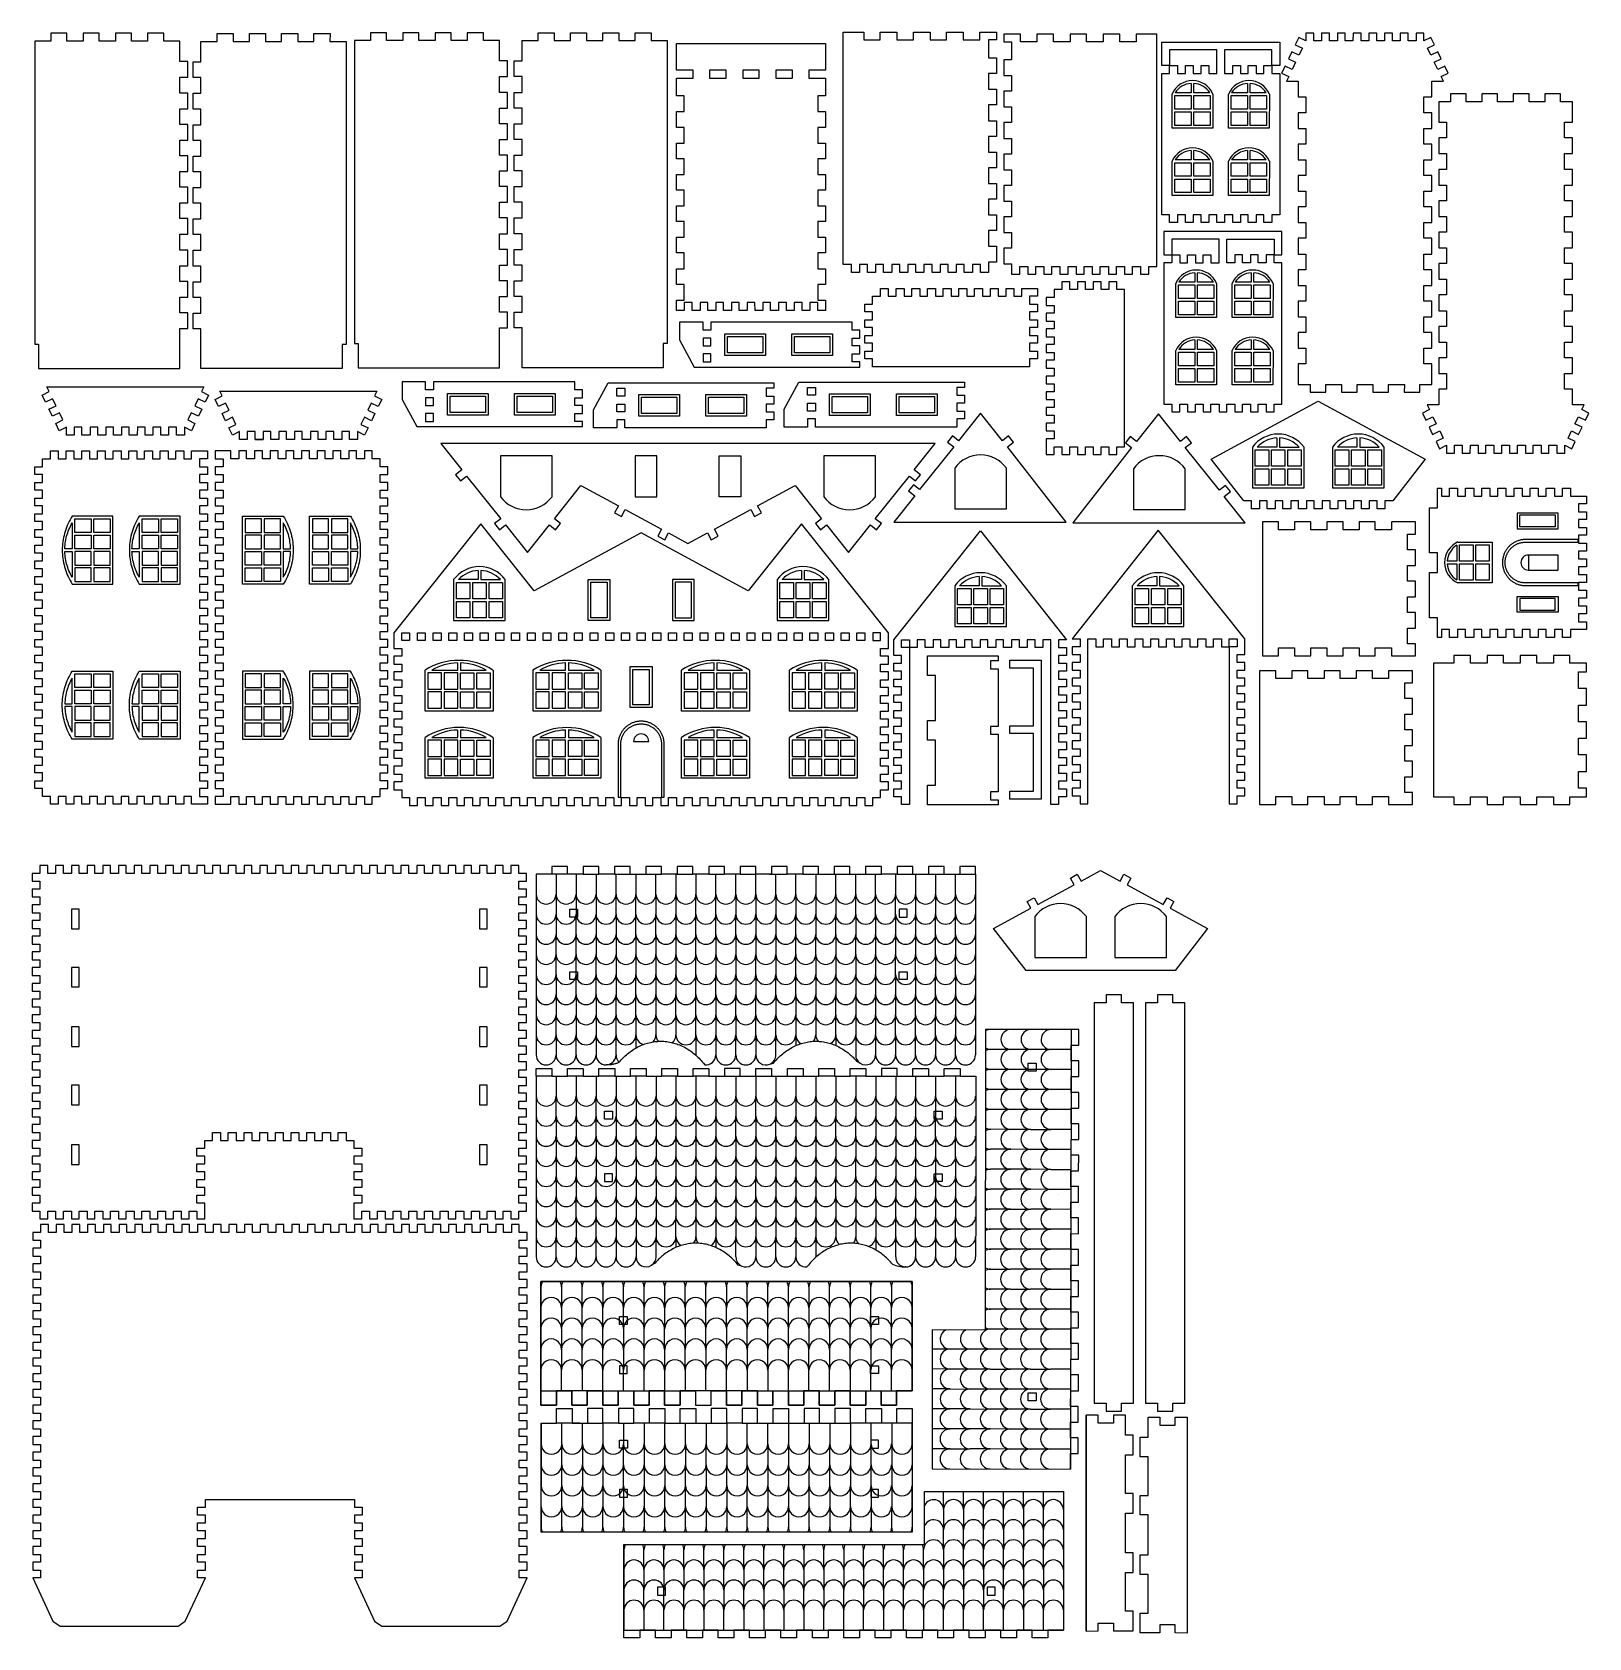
# Model space of a CAD drawing. Extents: x 3 to 797, y -421 to 397.
import ezdxf

# ---------------------------------------------------------------- set-up
doc = ezdxf.new("R2010")
doc.units = 0
doc.header["$MEASUREMENT"] = 0
for name, color, linetype in [('DEFAULT', 7, 'CONTINUOUS'), ('LAYER_02', 1, 'CONTINUOUS'), ('PLAT', 7, 'CONTINUOUS')]:
    doc.layers.add(name, color=color, linetype=linetype)

msp = doc.modelspace()

# ---------------------------------------------------------------- linework, layer by layer
at = {"layer": 'DEFAULT'}
for p, q in [((532.36, -34.3), (535.87, -32.39)), ((535.87, -32.39), (537.78, -35.91)), ((537.78, -35.91), (547.75, -30.51)), ((547.75, -30.51), (557.71, -35.91)), ((557.71, -35.91), (559.62, -32.39)), ((559.62, -32.39), (563.13, -34.3)), ((515.77, -47.82), (534.26, -37.81)), ((534.26, -37.81), (532.36, -34.3)), ((563.13, -34.3), (561.23, -37.81)), ((561.23, -37.81), (579.72, -47.82)), ((510.35, -46.21), (513.87, -44.31)), ((512.26, -49.73), (510.35, -46.21)), ((513.87, -44.31), (515.77, -47.82)), ((579.72, -47.82), (581.62, -44.31)), ((581.62, -44.31), (585.14, -46.21)), ((585.14, -46.21), (583.24, -49.73)), ((493.18, -60.06), (512.26, -49.73)), ((583.24, -49.73), (602.31, -60.06)), ((509.75, -81.39), (493.18, -60.06)), ((602.31, -60.06), (585.75, -81.39)), ((585.75, -81.39), (509.75, -81.39)), ((550.56, -97.89), (544.47, -97.89)), ((544.47, -97.89), (544.47, -301.89)), ((558.37, -93.84), (550.56, -93.84)), ((550.56, -93.84), (550.56, -97.89)), ((558.37, -97.89), (558.37, -93.84)), ((564.47, -97.89), (558.37, -97.89)), ((564.47, -301.89), (564.47, -97.89)), ((576.74, -97.89), (570.64, -97.89)), ((570.64, -97.89), (570.64, -301.89)), ((584.55, -93.84), (576.74, -93.84)), ((576.74, -93.84), (576.74, -97.89)), ((584.55, -97.89), (584.55, -93.84)), ((590.64, -97.89), (584.55, -97.89)), ((590.64, -301.89), (590.64, -97.89)), ((544.47, -301.89), (550.56, -301.89)), ((550.56, -301.89), (550.56, -305.95)), ((558.37, -305.95), (558.37, -301.89)), ((558.37, -301.89), (564.47, -301.89)), ((570.64, -301.89), (576.74, -301.89)), ((576.74, -301.89), (576.74, -305.95)), ((584.55, -305.95), (584.55, -301.89)), ((584.55, -301.89), (590.64, -301.89)), ((546.47, -307.95), (540.37, -307.95)), ((540.37, -307.95), (540.37, -417.95)), ((540.37, -417.95), (540.37, -307.95)), ((546.47, -312), (546.47, -307.95)), ((550.56, -305.95), (558.37, -305.95)), ((560.37, -307.95), (554.28, -307.95)), ((554.28, -307.95), (554.28, -312)), ((560.37, -318.12), (560.37, -307.95)), ((571.92, -319.12), (571.92, -308.95)), ((571.92, -308.95), (578.01, -308.95)), ((576.74, -305.95), (584.55, -305.95)), ((578.01, -308.95), (578.01, -313)), ((585.82, -313), (585.82, -308.95)), ((585.82, -308.95), (591.92, -308.95)), ((591.92, -308.95), (591.92, -418.95)), ((554.28, -312), (546.47, -312)), ((564.37, -318.12), (560.37, -318.12)), ((564.37, -328.12), (564.37, -318.12)), ((578.01, -313), (585.82, -313)), ((567.92, -329.12), (567.92, -319.12)), ((567.92, -319.12), (571.92, -319.12)), ((560.37, -347.81), (560.37, -328.12)), ((560.37, -328.12), (564.37, -328.12)), ((571.92, -329.12), (567.92, -329.12)), ((571.92, -348.81), (571.92, -329.12)), ((564.37, -347.81), (560.37, -347.81)), ((564.37, -357.81), (564.37, -347.81)), ((567.92, -358.81), (567.92, -348.81)), ((567.92, -348.81), (571.92, -348.81)), ((560.37, -378.17), (560.37, -357.81)), ((560.37, -357.81), (564.37, -357.81)), ((571.92, -358.81), (567.92, -358.81)), ((571.92, -379.17), (571.92, -358.81)), ((564.37, -378.17), (560.37, -378.17)), ((564.37, -388.17), (564.37, -378.17)), ((567.92, -389.17), (567.92, -379.17)), ((567.92, -379.17), (571.92, -379.17)), ((560.37, -407.86), (560.37, -388.17)), ((560.37, -388.17), (564.37, -388.17)), ((571.92, -389.17), (567.92, -389.17)), ((571.92, -408.86), (571.92, -389.17)), ((564.37, -407.86), (560.37, -407.86)), ((564.37, -417.86), (564.37, -407.86)), ((567.92, -418.86), (567.92, -408.86)), ((567.92, -408.86), (571.92, -408.86)), ((546.47, -417.9), (546.47, -413.85)), ((546.47, -413.85), (554.28, -413.85)), ((554.28, -413.85), (554.28, -417.9)), ((585.82, -414.85), (578.01, -414.85)), ((578.01, -414.85), (578.01, -418.9)), ((585.82, -418.9), (585.82, -414.85)), ((540.37, -417.95), (546.47, -417.9)), ((554.28, -417.9), (560.37, -417.86)), ((560.37, -417.86), (564.37, -417.86)), ((571.92, -418.86), (567.92, -418.86)), ((578.01, -418.9), (571.92, -418.86)), ((591.92, -418.95), (585.82, -418.9))]:
    msp.add_line(p, q, dxfattribs=at)
at = {"layer": 'LAYER_02'}
for p, q in [((584.17, 364.45), (584.17, 365.11)), ((584.17, 347.74), (584.17, 364.45)), ((605.02, 365.14), (604.95, 347.74)), ((612.92, 364.45), (612.92, 365.11)), ((612.92, 347.74), (612.92, 364.45)), ((633.78, 365.14), (633.7, 347.74)), ((604.95, 347.74), (584.17, 347.74)), ((633.7, 347.74), (612.92, 347.74)), ((584.17, 330.24), (584.17, 330.9)), ((584.17, 313.53), (584.17, 330.24)), ((605.02, 330.93), (604.95, 313.53)), ((612.92, 330.24), (612.92, 330.9)), ((612.92, 313.53), (612.92, 330.24)), ((633.78, 330.93), (633.7, 313.53)), ((604.95, 313.53), (584.17, 313.53)), ((633.7, 313.53), (612.92, 313.53)), ((586.02, 267.96), (586.02, 268.62)), ((586.02, 251.25), (586.02, 267.96)), ((606.88, 268.65), (606.8, 251.25)), ((614.78, 267.96), (614.78, 268.62)), ((614.78, 251.25), (614.78, 267.96)), ((635.63, 268.65), (635.56, 251.25)), ((606.8, 251.25), (586.02, 251.25)), ((635.56, 251.25), (614.78, 251.25)), ((356.25, 231.94), (356.25, 243.02)), ((356.25, 243.02), (377.03, 243.02)), ((377.03, 243.02), (377.03, 231.94)), ((390.4, 231.94), (390.4, 243.02)), ((390.4, 243.02), (411.18, 243.02)), ((411.18, 243.02), (411.18, 231.94)), ((377.03, 231.94), (356.25, 231.94)), ((411.18, 231.94), (390.4, 231.94)), ((586.02, 233.75), (586.02, 234.4)), ((586.02, 217.04), (586.02, 233.75)), ((606.88, 234.44), (606.8, 217.04)), ((614.78, 233.75), (614.78, 234.4)), ((614.78, 217.04), (614.78, 233.75)), ((635.63, 234.44), (635.56, 217.04)), ((606.8, 217.04), (586.02, 217.04)), ((635.56, 217.04), (614.78, 217.04)), ((214.88, 201.56), (214.88, 212.65)), ((214.88, 212.65), (235.66, 212.65)), ((235.66, 212.65), (235.66, 201.56)), ((249.03, 201.56), (249.03, 212.65)), ((249.03, 212.65), (269.81, 212.65)), ((269.81, 212.65), (269.81, 201.56)), ((312.38, 200.99), (312.38, 212.07)), ((312.38, 212.07), (333.16, 212.07)), ((333.16, 212.07), (333.16, 200.99)), ((346.53, 200.99), (346.53, 212.07)), ((346.53, 212.07), (367.31, 212.07)), ((367.31, 212.07), (367.31, 200.99)), ((409.58, 201.38), (409.58, 212.47)), ((409.58, 212.47), (430.36, 212.47)), ((430.36, 212.47), (430.36, 201.38)), ((443.73, 201.38), (443.73, 212.47)), ((443.73, 212.47), (464.51, 212.47)), ((464.51, 212.47), (464.51, 201.38)), ((235.66, 201.56), (214.88, 201.56)), ((269.81, 201.56), (249.03, 201.56)), ((333.16, 200.99), (312.38, 200.99)), ((367.31, 200.99), (346.53, 200.99)), ((430.36, 201.38), (409.58, 201.38)), ((464.51, 201.38), (443.73, 201.38)), ((625.1, 185.24), (625.1, 164.46)), ((651.42, 164.46), (651.42, 185.24)), ((665.93, 185.24), (665.93, 164.46)), ((692.25, 164.46), (692.25, 185.24)), ((625.1, 164.46), (651.42, 164.46)), ((665.93, 164.46), (692.25, 164.46)), ((22.02, 147.31), (21.55, 146.34)), ((22.52, 148.26), (22.02, 147.31)), ((23.05, 149.19), (22.52, 148.26)), ((23.62, 150.11), (23.05, 149.19)), ((44.4, 150.11), (23.62, 150.11)), ((44.4, 132.79), (44.4, 150.11)), ((56.7, 148.2), (56.18, 147.22)), ((57.24, 149.17), (56.7, 148.2)), ((57.82, 150.11), (57.24, 149.17)), ((78.6, 150.11), (57.82, 150.11)), ((78.6, 132.79), (78.6, 150.11)), ((110.42, 132.79), (110.42, 150.11)), ((110.42, 150.11), (131.2, 150.11)), ((131.2, 150.11), (131.78, 149.17)), ((131.78, 149.17), (132.33, 148.2)), ((132.33, 148.2), (132.84, 147.22)), ((144.63, 132.79), (144.63, 150.11)), ((144.63, 150.11), (165.41, 150.11)), ((165.41, 150.11), (165.97, 149.19)), ((165.97, 149.19), (166.5, 148.26)), ((166.5, 148.26), (167, 147.31)), ((167, 147.31), (167.47, 146.34)), ((780.87, 151.68), (760.09, 151.68)), ((760.09, 151.68), (760.09, 143.68)), ((780.87, 143.68), (780.87, 151.68)), ((19.21, 139.2), (19.01, 138.15)), ((19.44, 140.25), (19.21, 139.2)), ((19.71, 141.3), (19.44, 140.25)), ((20.01, 142.33), (19.71, 141.3)), ((20.34, 143.35), (20.01, 142.33)), ((20.71, 144.36), (20.34, 143.35)), ((21.12, 145.36), (20.71, 144.36)), ((21.55, 146.34), (21.12, 145.36)), ((53.57, 139.94), (53.35, 138.85)), ((53.84, 141.01), (53.57, 139.94)), ((54.14, 142.08), (53.84, 141.01)), ((54.48, 143.13), (54.14, 142.08)), ((54.85, 144.18), (54.48, 143.13)), ((55.26, 145.21), (54.85, 144.18)), ((55.7, 146.22), (55.26, 145.21)), ((56.18, 147.22), (55.7, 146.22)), ((132.84, 147.22), (133.32, 146.22)), ((133.32, 146.22), (133.76, 145.21)), ((133.76, 145.21), (134.17, 144.18)), ((134.17, 144.18), (134.55, 143.13)), ((134.55, 143.13), (134.88, 142.08)), ((134.88, 142.08), (135.19, 141.01)), ((135.19, 141.01), (135.45, 139.94)), ((135.45, 139.94), (135.68, 138.85)), ((167.47, 146.34), (167.91, 145.36)), ((167.91, 145.36), (168.31, 144.36)), ((168.31, 144.36), (168.68, 143.35)), ((168.68, 143.35), (169.02, 142.33)), ((169.02, 142.33), (169.32, 141.3)), ((169.32, 141.3), (169.58, 140.25)), ((169.58, 140.25), (169.81, 139.2)), ((169.81, 139.2), (170.01, 138.15)), ((760.09, 143.68), (780.87, 143.68)), ((18.58, 133.87), (18.56, 132.79)), ((18.56, 132.79), (18.58, 131.72)), ((18.64, 134.94), (18.58, 133.87)), ((18.58, 131.72), (18.64, 130.64)), ((18.72, 136.01), (18.64, 134.94)), ((18.85, 137.08), (18.72, 136.01)), ((19.01, 138.15), (18.85, 137.08)), ((44.4, 115.48), (44.4, 132.79)), ((52.81, 134.45), (52.78, 133.35)), ((52.78, 133.35), (52.78, 132.24)), ((52.78, 132.24), (52.81, 131.13)), ((52.89, 135.56), (52.81, 134.45)), ((52.81, 131.13), (52.89, 130.03)), ((53, 136.66), (52.89, 135.56)), ((53.16, 137.76), (53, 136.66)), ((53.35, 138.85), (53.16, 137.76)), ((78.6, 115.48), (78.6, 132.79)), ((110.42, 115.48), (110.42, 132.79)), ((135.68, 138.85), (135.87, 137.76)), ((135.87, 137.76), (136.02, 136.66)), ((136.02, 136.66), (136.13, 135.56)), ((136.13, 135.56), (136.21, 134.45)), ((136.21, 131.13), (136.13, 130.03)), ((136.21, 134.45), (136.25, 133.35)), ((136.25, 132.24), (136.21, 131.13)), ((136.25, 133.35), (136.25, 132.24)), ((144.63, 115.48), (144.63, 132.79)), ((170.01, 138.15), (170.17, 137.08)), ((170.17, 137.08), (170.3, 136.01)), ((170.3, 136.01), (170.39, 134.94)), ((170.39, 134.94), (170.44, 133.87)), ((170.44, 131.72), (170.39, 130.64)), ((170.44, 133.87), (170.46, 132.79)), ((170.46, 132.79), (170.44, 131.72)), ((729.86, 136.91), (747.26, 136.84)), ((747.26, 136.84), (747.26, 116.06)), ((753.48, 130.99), (753.33, 130.61)), ((753.64, 131.36), (753.48, 130.99)), ((753.82, 131.73), (753.64, 131.36)), ((754.01, 132.09), (753.82, 131.73)), ((754.21, 132.44), (754.01, 132.09)), ((754.42, 132.78), (754.21, 132.44)), ((754.65, 133.12), (754.42, 132.78)), ((754.88, 133.45), (754.65, 133.12)), ((755.13, 133.77), (754.88, 133.45)), ((754.89, 130.79), (755.04, 131.11)), ((755.04, 131.11), (755.21, 131.43)), ((755.39, 134.09), (755.13, 133.77)), ((755.21, 131.43), (755.39, 131.74)), ((755.66, 134.39), (755.39, 134.09)), ((755.39, 131.74), (755.57, 132.05)), ((755.57, 132.05), (755.77, 132.34)), ((755.94, 134.69), (755.66, 134.39)), ((755.77, 132.34), (755.98, 132.64)), ((756.23, 134.97), (755.94, 134.69)), ((755.98, 132.64), (756.2, 132.92)), ((756.2, 132.92), (756.43, 133.2)), ((756.53, 135.25), (756.23, 134.97)), ((756.43, 133.2), (756.67, 133.47)), ((756.83, 135.51), (756.53, 135.25)), ((756.67, 133.47), (756.91, 133.73)), ((757.15, 135.76), (756.83, 135.51)), ((756.91, 133.73), (757.17, 133.98)), ((757.48, 136), (757.15, 135.76)), ((757.17, 133.98), (757.43, 134.22)), ((757.43, 134.22), (757.71, 134.45)), ((757.81, 136.23), (757.48, 136)), ((757.71, 134.45), (757.99, 134.68)), ((758.15, 136.45), (757.81, 136.23)), ((757.99, 134.68), (758.28, 134.89)), ((758.5, 136.66), (758.15, 136.45)), ((758.28, 134.89), (758.57, 135.09)), ((758.86, 136.86), (758.5, 136.66)), ((758.57, 135.09), (758.87, 135.29)), ((759.22, 137.04), (758.86, 136.86)), ((758.87, 135.29), (759.18, 135.47)), ((759.18, 135.47), (759.5, 135.64)), ((759.59, 137.21), (759.22, 137.04)), ((759.5, 135.64), (759.82, 135.8)), ((759.96, 137.36), (759.59, 137.21)), ((759.82, 135.8), (760.14, 135.95)), ((760.34, 137.51), (759.96, 137.36)), ((760.14, 135.95), (760.47, 136.09)), ((760.73, 137.64), (760.34, 137.51)), ((760.47, 136.09), (760.81, 136.22)), ((761.12, 137.76), (760.73, 137.64)), ((760.81, 136.22), (761.15, 136.33)), ((761.51, 137.86), (761.12, 137.76)), ((761.15, 136.33), (761.49, 136.44)), ((761.49, 136.44), (761.84, 136.53)), ((761.91, 137.95), (761.51, 137.86)), ((761.84, 136.53), (762.19, 136.61)), ((762.3, 138.03), (761.91, 137.95)), ((762.19, 136.61), (762.54, 136.68)), ((762.71, 138.09), (762.3, 138.03)), ((762.54, 136.68), (762.89, 136.73)), ((763.11, 138.14), (762.71, 138.09)), ((762.89, 136.73), (763.25, 136.78)), ((763.51, 138.17), (763.11, 138.14)), ((763.25, 136.78), (763.61, 136.81)), ((763.92, 138.2), (763.51, 138.17)), ((763.61, 136.81), (763.97, 136.83)), ((764.32, 138.2), (763.92, 138.2)), ((763.97, 136.83), (764.32, 136.83)), ((791.19, 138.23), (764.32, 138.2)), ((764.32, 136.83), (791.19, 136.85)), ((791.19, 136.85), (791.19, 138.23)), ((18.64, 130.64), (18.72, 129.57)), ((18.72, 129.57), (18.85, 128.5)), ((18.85, 128.5), (19.01, 127.44)), ((19.01, 127.44), (19.21, 126.38)), ((19.21, 126.38), (19.44, 125.33)), ((19.44, 125.33), (19.71, 124.29)), ((19.71, 124.29), (20.01, 123.26)), ((20.01, 123.26), (20.34, 122.24)), ((52.89, 130.03), (53, 128.92)), ((53, 128.92), (53.16, 127.83)), ((53.16, 127.83), (53.35, 126.74)), ((53.35, 126.74), (53.57, 125.65)), ((53.57, 125.65), (53.84, 124.57)), ((53.84, 124.57), (54.14, 123.51)), ((54.14, 123.51), (54.48, 122.45)), ((134.88, 123.51), (134.55, 122.45)), ((135.19, 124.57), (134.88, 123.51)), ((135.45, 125.65), (135.19, 124.57)), ((135.68, 126.74), (135.45, 125.65)), ((135.87, 127.83), (135.68, 126.74)), ((136.02, 128.92), (135.87, 127.83)), ((136.13, 130.03), (136.02, 128.92)), ((169.02, 123.26), (168.68, 122.24)), ((169.32, 124.29), (169.02, 123.26)), ((169.58, 125.33), (169.32, 124.29)), ((169.81, 126.38), (169.58, 125.33)), ((170.01, 127.44), (169.81, 126.38)), ((170.17, 128.5), (170.01, 127.44)), ((170.3, 129.57), (170.17, 128.5)), ((170.39, 130.64), (170.3, 129.57)), ((752.58, 127.05), (752.57, 126.65)), ((752.57, 126.65), (752.57, 126.24)), ((752.57, 126.24), (752.58, 125.83)), ((752.61, 127.46), (752.58, 127.05)), ((752.58, 125.83), (752.61, 125.43)), ((752.65, 127.86), (752.61, 127.46)), ((752.61, 125.43), (752.65, 125.02)), ((752.71, 128.26), (752.65, 127.86)), ((752.65, 125.02), (752.71, 124.62)), ((752.77, 128.66), (752.71, 128.26)), ((752.71, 124.62), (752.77, 124.22)), ((752.86, 129.06), (752.77, 128.66)), ((752.77, 124.22), (752.86, 123.83)), ((752.96, 129.45), (752.86, 129.06)), ((752.86, 123.83), (752.96, 123.43)), ((753.07, 129.84), (752.96, 129.45)), ((752.96, 123.43), (753.07, 123.04)), ((753.19, 130.23), (753.07, 129.84)), ((753.07, 123.04), (753.19, 122.65)), ((753.33, 130.61), (753.19, 130.23)), ((753.94, 126.62), (753.95, 126.98)), ((753.94, 126.26), (753.94, 126.62)), ((753.95, 125.9), (753.94, 126.26)), ((753.95, 126.98), (753.97, 127.34)), ((753.97, 125.55), (753.95, 125.9)), ((753.97, 127.34), (754.01, 127.69)), ((754.01, 125.19), (753.97, 125.55)), ((754.01, 127.69), (754.06, 128.05)), ((754.06, 124.83), (754.01, 125.19)), ((754.06, 128.05), (754.12, 128.4)), ((754.12, 124.48), (754.06, 124.83)), ((754.12, 128.4), (754.19, 128.75)), ((754.19, 124.13), (754.12, 124.48)), ((754.19, 128.75), (754.28, 129.1)), ((754.28, 123.78), (754.19, 124.13)), ((754.28, 129.1), (754.38, 129.45)), ((754.38, 123.44), (754.28, 123.78)), ((754.38, 129.45), (754.49, 129.79)), ((754.49, 123.1), (754.38, 123.44)), ((754.49, 129.79), (754.61, 130.13)), ((754.61, 122.76), (754.49, 123.1)), ((754.61, 130.13), (754.74, 130.46)), ((754.74, 122.42), (754.61, 122.76)), ((754.74, 130.46), (754.89, 130.79)), ((20.34, 122.24), (20.71, 121.23)), ((20.71, 121.23), (21.12, 120.23)), ((21.12, 120.23), (21.55, 119.25)), ((21.55, 119.25), (22.02, 118.28)), ((22.02, 118.28), (22.52, 117.33)), ((22.52, 117.33), (23.05, 116.39)), ((23.05, 116.39), (23.62, 115.48)), ((23.62, 115.48), (44.4, 115.48)), ((54.48, 122.45), (54.85, 121.41)), ((54.85, 121.41), (55.26, 120.38)), ((55.26, 120.38), (55.7, 119.37)), ((55.7, 119.37), (56.18, 118.37)), ((56.18, 118.37), (56.7, 117.38)), ((56.7, 117.38), (57.24, 116.42)), ((57.24, 116.42), (57.82, 115.48)), ((57.82, 115.48), (78.6, 115.48)), ((131.2, 115.48), (110.42, 115.48)), ((131.78, 116.42), (131.2, 115.48)), ((132.33, 117.38), (131.78, 116.42)), ((132.84, 118.37), (132.33, 117.38)), ((133.32, 119.37), (132.84, 118.37)), ((133.76, 120.38), (133.32, 119.37)), ((134.17, 121.41), (133.76, 120.38)), ((134.55, 122.45), (134.17, 121.41)), ((165.41, 115.48), (144.63, 115.48)), ((165.97, 116.39), (165.41, 115.48)), ((166.5, 117.33), (165.97, 116.39)), ((167, 118.28), (166.5, 117.33)), ((167.47, 119.25), (167, 118.28)), ((167.91, 120.23), (167.47, 119.25)), ((168.31, 121.23), (167.91, 120.23)), ((168.68, 122.24), (168.31, 121.23)), ((218.03, 117.74), (218.03, 96.96)), ((244.35, 96.96), (244.35, 117.74)), ((286.62, 96.97), (286.62, 117.75)), ((286.62, 117.75), (297.7, 117.75)), ((297.7, 117.75), (297.7, 96.97)), ((340.57, 117.75), (329.48, 117.75)), ((329.48, 117.75), (329.48, 96.97)), ((340.57, 96.97), (340.57, 117.75)), ((382.89, 117.74), (382.89, 96.96)), ((409.21, 96.96), (409.21, 117.74)), ((473.41, 114.59), (473.41, 93.81)), ((499.73, 93.81), (499.73, 114.59)), ((563.92, 114.59), (563.92, 93.81)), ((590.24, 93.81), (590.24, 114.59)), ((730.54, 116.06), (729.89, 116.06)), ((747.26, 116.06), (730.54, 116.06)), ((753.19, 122.65), (753.33, 122.27)), ((753.33, 122.27), (753.48, 121.89)), ((753.48, 121.89), (753.64, 121.52)), ((753.64, 121.52), (753.82, 121.16)), ((753.82, 121.16), (754.01, 120.8)), ((754.01, 120.8), (754.21, 120.45)), ((754.21, 120.45), (754.42, 120.1)), ((754.42, 120.1), (754.65, 119.76)), ((754.65, 119.76), (754.88, 119.43)), ((754.89, 122.1), (754.74, 122.42)), ((754.88, 119.43), (755.13, 119.11)), ((755.04, 121.77), (754.89, 122.1)), ((755.21, 121.46), (755.04, 121.77)), ((755.13, 119.11), (755.39, 118.8)), ((755.39, 121.14), (755.21, 121.46)), ((755.57, 120.84), (755.39, 121.14)), ((755.39, 118.8), (755.66, 118.49)), ((755.77, 120.54), (755.57, 120.84)), ((755.66, 118.49), (755.94, 118.2)), ((755.98, 120.25), (755.77, 120.54)), ((755.94, 118.2), (756.23, 117.91)), ((756.2, 119.96), (755.98, 120.25)), ((756.43, 119.69), (756.2, 119.96)), ((756.23, 117.91), (756.53, 117.64)), ((756.67, 119.42), (756.43, 119.69)), ((756.53, 117.64), (756.83, 117.38)), ((756.91, 119.16), (756.67, 119.42)), ((756.83, 117.38), (757.15, 117.12)), ((757.17, 118.91), (756.91, 119.16)), ((757.15, 117.12), (757.48, 116.88)), ((757.43, 118.67), (757.17, 118.91)), ((757.71, 118.43), (757.43, 118.67)), ((757.48, 116.88), (757.81, 116.65)), ((757.99, 118.21), (757.71, 118.43)), ((757.81, 116.65), (758.15, 116.43)), ((758.28, 117.99), (757.99, 118.21)), ((758.15, 116.43), (758.5, 116.22)), ((758.57, 117.79), (758.28, 117.99)), ((758.5, 116.22), (758.86, 116.03)), ((758.87, 117.6), (758.57, 117.79)), ((758.86, 116.03), (759.22, 115.85)), ((759.18, 117.41), (758.87, 117.6)), ((759.5, 117.24), (759.18, 117.41)), ((759.22, 115.85), (759.59, 115.68)), ((759.82, 117.08), (759.5, 117.24)), ((759.59, 115.68), (759.96, 115.52)), ((760.14, 116.93), (759.82, 117.08)), ((759.96, 115.52), (760.34, 115.38)), ((760.47, 116.79), (760.14, 116.93)), ((760.34, 115.38), (760.73, 115.24)), ((760.81, 116.67), (760.47, 116.79)), ((760.73, 115.24), (761.12, 115.13)), ((761.15, 116.55), (760.81, 116.67)), ((761.12, 115.13), (761.51, 115.02)), ((761.49, 116.45), (761.15, 116.55)), ((761.84, 116.35), (761.49, 116.45)), ((761.51, 115.02), (761.91, 114.93)), ((762.19, 116.27), (761.84, 116.35)), ((761.91, 114.93), (762.3, 114.86)), ((762.54, 116.21), (762.19, 116.27)), ((762.3, 114.86), (762.71, 114.79)), ((762.89, 116.15), (762.54, 116.21)), ((762.71, 114.79), (763.11, 114.74)), ((763.25, 116.11), (762.89, 116.15)), ((763.11, 114.74), (763.51, 114.71)), ((763.61, 116.08), (763.25, 116.11)), ((763.51, 114.71), (763.92, 114.69)), ((763.97, 116.06), (763.61, 116.08)), ((763.92, 114.69), (764.32, 114.68)), ((764.32, 116.05), (763.97, 116.06)), ((791.19, 116.05), (764.32, 116.05)), ((764.32, 114.68), (791.19, 114.68)), ((791.19, 114.68), (791.19, 116.05)), ((760.09, 101.22), (760.09, 109.22)), ((760.09, 109.22), (780.87, 109.22)), ((780.87, 109.22), (780.87, 101.22)), ((780.87, 101.22), (760.09, 101.22)), ((218.03, 96.96), (244.35, 96.96)), ((297.7, 96.97), (286.62, 96.97)), ((329.48, 96.97), (340.57, 96.97)), ((382.89, 96.96), (409.21, 96.96)), ((473.41, 93.81), (499.73, 93.81)), ((563.92, 93.81), (590.24, 93.81)), ((20.71, 65.33), (21.12, 66.33)), ((21.12, 66.33), (21.55, 67.31)), ((21.55, 67.31), (22.02, 68.28)), ((22.02, 68.28), (22.52, 69.23)), ((22.52, 69.23), (23.05, 70.17)), ((23.05, 70.17), (23.62, 71.09)), ((23.62, 71.09), (44.4, 71.09)), ((44.4, 71.09), (44.4, 53.77)), ((54.85, 65.15), (55.26, 66.18)), ((55.26, 66.18), (55.7, 67.2)), ((55.7, 67.2), (56.18, 68.2)), ((56.18, 68.2), (56.7, 69.18)), ((56.7, 69.18), (57.24, 70.14)), ((57.24, 70.14), (57.82, 71.09)), ((57.82, 71.09), (78.6, 71.09)), ((78.6, 71.09), (78.6, 53.77)), ((131.2, 71.09), (110.42, 71.09)), ((110.42, 71.09), (110.42, 53.77)), ((131.78, 70.14), (131.2, 71.09)), ((132.33, 69.18), (131.78, 70.14)), ((132.84, 68.2), (132.33, 69.18)), ((133.32, 67.2), (132.84, 68.2)), ((133.76, 66.18), (133.32, 67.2)), ((134.17, 65.15), (133.76, 66.18)), ((165.41, 71.09), (144.63, 71.09)), ((144.63, 71.09), (144.63, 53.77)), ((165.97, 70.17), (165.41, 71.09)), ((166.5, 69.23), (165.97, 70.17)), ((167, 68.28), (166.5, 69.23)), ((167.47, 67.31), (167, 68.28)), ((167.91, 66.33), (167.47, 67.31)), ((168.31, 65.33), (167.91, 66.33)), ((203.45, 50.79), (203.45, 71.57)), ((238.08, 71.57), (238.08, 50.79)), ((258.47, 50.79), (258.47, 71.57)), ((293.1, 71.57), (293.1, 50.79)), ((308.04, 52.62), (308.04, 73.4)), ((308.04, 73.4), (319.12, 73.4)), ((319.12, 73.4), (319.12, 52.62)), ((334.09, 50.79), (334.09, 71.57)), ((368.73, 71.57), (368.73, 50.79)), ((389.11, 50.79), (389.11, 71.57)), ((423.75, 71.57), (423.75, 50.79)), ((18.72, 56.99), (18.85, 58.06)), ((18.85, 58.06), (19.01, 59.12)), ((19.01, 59.12), (19.21, 60.18)), ((19.21, 60.18), (19.44, 61.23)), ((19.44, 61.23), (19.71, 62.27)), ((19.71, 62.27), (20.01, 63.3)), ((20.01, 63.3), (20.34, 64.32)), ((20.34, 64.32), (20.71, 65.33)), ((52.89, 56.54), (53, 57.64)), ((53, 57.64), (53.16, 58.73)), ((53.16, 58.73), (53.35, 59.83)), ((53.35, 59.83), (53.57, 60.91)), ((53.57, 60.91), (53.84, 61.99)), ((53.84, 61.99), (54.14, 63.05)), ((54.14, 63.05), (54.48, 64.11)), ((54.48, 64.11), (54.85, 65.15)), ((134.55, 64.11), (134.17, 65.15)), ((134.88, 63.05), (134.55, 64.11)), ((135.19, 61.99), (134.88, 63.05)), ((135.45, 60.91), (135.19, 61.99)), ((135.68, 59.83), (135.45, 60.91)), ((135.87, 58.73), (135.68, 59.83)), ((136.02, 57.64), (135.87, 58.73)), ((136.13, 56.54), (136.02, 57.64)), ((168.68, 64.32), (168.31, 65.33)), ((169.02, 63.3), (168.68, 64.32)), ((169.32, 62.27), (169.02, 63.3)), ((169.58, 61.23), (169.32, 62.27)), ((169.81, 60.18), (169.58, 61.23)), ((170.01, 59.12), (169.81, 60.18)), ((170.17, 58.06), (170.01, 59.12)), ((170.3, 56.99), (170.17, 58.06)), ((18.56, 53.77), (18.58, 54.84)), ((18.58, 52.69), (18.56, 53.77)), ((18.58, 54.84), (18.64, 55.92)), ((18.64, 51.62), (18.58, 52.69)), ((18.64, 55.92), (18.72, 56.99)), ((18.72, 50.55), (18.64, 51.62)), ((18.85, 49.48), (18.72, 50.55)), ((19.01, 48.42), (18.85, 49.48)), ((44.4, 53.77), (44.4, 36.45)), ((52.78, 54.32), (52.81, 55.43)), ((52.78, 53.21), (52.78, 54.32)), ((52.81, 52.11), (52.78, 53.21)), ((52.81, 55.43), (52.89, 56.54)), ((52.89, 51), (52.81, 52.11)), ((53, 49.9), (52.89, 51)), ((53.16, 48.8), (53, 49.9)), ((78.6, 53.77), (78.6, 36.45)), ((110.42, 53.77), (110.42, 36.45)), ((135.87, 48.8), (136.02, 49.9)), ((136.02, 49.9), (136.13, 51)), ((136.21, 55.43), (136.13, 56.54)), ((136.13, 51), (136.21, 52.11)), ((136.25, 54.32), (136.21, 55.43)), ((136.21, 52.11), (136.25, 53.21)), ((136.25, 53.21), (136.25, 54.32)), ((144.63, 53.77), (144.63, 36.45)), ((170.01, 48.42), (170.17, 49.48)), ((170.17, 49.48), (170.3, 50.55)), ((170.39, 55.92), (170.3, 56.99)), ((170.3, 50.55), (170.39, 51.62)), ((170.44, 54.84), (170.39, 55.92)), ((170.39, 51.62), (170.44, 52.69)), ((170.46, 53.77), (170.44, 54.84)), ((170.44, 52.69), (170.46, 53.77)), ((220.76, 50.79), (203.45, 50.79)), ((238.08, 50.79), (220.76, 50.79)), ((275.78, 50.79), (258.47, 50.79)), ((293.1, 50.79), (275.78, 50.79)), ((319.12, 52.62), (308.04, 52.62)), ((351.41, 50.79), (334.09, 50.79)), ((368.73, 50.79), (351.41, 50.79)), ((406.43, 50.79), (389.11, 50.79)), ((423.75, 50.79), (406.43, 50.79)), ((19.21, 47.36), (19.01, 48.42)), ((19.44, 46.31), (19.21, 47.36)), ((19.71, 45.27), (19.44, 46.31)), ((20.01, 44.23), (19.71, 45.27)), ((20.34, 43.21), (20.01, 44.23)), ((20.71, 42.2), (20.34, 43.21)), ((21.12, 41.2), (20.71, 42.2)), ((21.55, 40.22), (21.12, 41.2)), ((53.35, 47.71), (53.16, 48.8)), ((53.57, 46.63), (53.35, 47.71)), ((53.84, 45.55), (53.57, 46.63)), ((54.14, 44.48), (53.84, 45.55)), ((54.48, 43.43), (54.14, 44.48)), ((54.85, 42.38), (54.48, 43.43)), ((55.26, 41.36), (54.85, 42.38)), ((55.7, 40.34), (55.26, 41.36)), ((133.32, 40.34), (133.76, 41.36)), ((133.76, 41.36), (134.17, 42.38)), ((134.17, 42.38), (134.55, 43.43)), ((134.55, 43.43), (134.88, 44.48)), ((134.88, 44.48), (135.19, 45.55)), ((135.19, 45.55), (135.45, 46.63)), ((135.45, 46.63), (135.68, 47.71)), ((135.68, 47.71), (135.87, 48.8)), ((167.47, 40.22), (167.91, 41.2)), ((167.91, 41.2), (168.31, 42.2)), ((168.31, 42.2), (168.68, 43.21)), ((168.68, 43.21), (169.02, 44.23)), ((169.02, 44.23), (169.32, 45.27)), ((169.32, 45.27), (169.58, 46.31)), ((169.58, 46.31), (169.81, 47.36)), ((169.81, 47.36), (170.01, 48.42)), ((304.26, 41.03), (304.02, 40.7)), ((304.52, 41.35), (304.26, 41.03)), ((304.78, 41.66), (304.52, 41.35)), ((305.05, 41.96), (304.78, 41.66)), ((305.34, 42.25), (305.05, 41.96)), ((305.63, 42.53), (305.34, 42.25)), ((305.94, 42.79), (305.63, 42.53)), ((305.8, 40.75), (306.05, 41.01)), ((306.25, 43.05), (305.94, 42.79)), ((306.05, 41.01), (306.3, 41.27)), ((306.57, 43.3), (306.25, 43.05)), ((306.3, 41.27), (306.56, 41.52)), ((306.56, 41.52), (306.83, 41.75)), ((306.9, 43.54), (306.57, 43.3)), ((306.83, 41.75), (307.1, 41.98)), ((307.24, 43.76), (306.9, 43.54)), ((307.1, 41.98), (307.39, 42.2)), ((307.58, 43.97), (307.24, 43.76)), ((307.39, 42.2), (307.68, 42.41)), ((307.94, 44.18), (307.58, 43.97)), ((307.68, 42.41), (307.98, 42.61)), ((308.3, 44.36), (307.94, 44.18)), ((307.98, 42.61), (308.28, 42.8)), ((308.28, 42.8), (308.6, 42.97)), ((308.66, 44.54), (308.3, 44.36)), ((308.6, 42.97), (308.91, 43.14)), ((309.03, 44.7), (308.66, 44.54)), ((308.91, 43.14), (309.24, 43.3)), ((309.41, 44.85), (309.03, 44.7)), ((309.24, 43.3), (309.56, 43.44)), ((309.79, 44.99), (309.41, 44.85)), ((309.56, 43.44), (309.9, 43.57)), ((310.18, 45.12), (309.79, 44.99)), ((309.9, 43.57), (310.24, 43.69)), ((310.57, 45.23), (310.18, 45.12)), ((310.24, 43.69), (310.58, 43.8)), ((310.97, 45.32), (310.57, 45.23)), ((310.58, 43.8), (310.92, 43.9)), ((310.92, 43.9), (311.27, 43.99)), ((311.36, 45.41), (310.97, 45.32)), ((311.27, 43.99), (311.62, 44.06)), ((311.76, 45.48), (311.36, 45.41)), ((311.62, 44.06), (311.97, 44.12)), ((312.16, 45.53), (311.76, 45.48)), ((311.97, 44.12), (312.33, 44.17)), ((312.57, 45.57), (312.16, 45.53)), ((312.33, 44.17), (312.69, 44.21)), ((312.97, 45.6), (312.57, 45.57)), ((312.69, 44.21), (313.04, 44.23)), ((313.38, 45.62), (312.97, 45.6)), ((313.04, 44.23), (313.4, 44.25)), ((313.79, 45.62), (313.38, 45.62)), ((313.4, 44.25), (313.76, 44.25)), ((313.76, 44.25), (314.12, 44.23)), ((314.19, 45.6), (313.79, 45.62)), ((314.12, 44.23), (314.48, 44.21)), ((314.6, 45.57), (314.19, 45.6)), ((314.48, 44.21), (314.83, 44.17)), ((315, 45.53), (314.6, 45.57)), ((314.83, 44.17), (315.19, 44.12)), ((315.4, 45.48), (315, 45.53)), ((315.19, 44.12), (315.54, 44.06)), ((315.8, 45.41), (315.4, 45.48)), ((315.54, 44.06), (315.89, 43.99)), ((316.2, 45.32), (315.8, 45.41)), ((315.89, 43.99), (316.24, 43.9)), ((316.59, 45.23), (316.2, 45.32)), ((316.24, 43.9), (316.59, 43.8)), ((316.98, 45.12), (316.59, 45.23)), ((316.59, 43.8), (316.93, 43.69)), ((316.93, 43.69), (317.27, 43.57)), ((317.37, 44.99), (316.98, 45.12)), ((317.27, 43.57), (317.6, 43.44)), ((317.75, 44.85), (317.37, 44.99)), ((317.6, 43.44), (317.93, 43.3)), ((318.13, 44.7), (317.75, 44.85)), ((317.93, 43.3), (318.25, 43.14)), ((318.5, 44.54), (318.13, 44.7)), ((318.25, 43.14), (318.57, 42.97)), ((318.87, 44.36), (318.5, 44.54)), ((318.57, 42.97), (318.88, 42.8)), ((319.23, 44.18), (318.87, 44.36)), ((318.88, 42.8), (319.19, 42.61)), ((319.19, 42.61), (319.48, 42.41)), ((319.58, 43.97), (319.23, 44.18)), ((319.48, 42.41), (319.78, 42.2)), ((319.92, 43.76), (319.58, 43.97)), ((319.78, 42.2), (320.06, 41.98)), ((320.26, 43.54), (319.92, 43.76)), ((320.06, 41.98), (320.34, 41.75)), ((320.59, 43.3), (320.26, 43.54)), ((320.34, 41.75), (320.61, 41.52)), ((320.91, 43.05), (320.59, 43.3)), ((320.61, 41.52), (320.87, 41.27)), ((320.87, 41.27), (321.12, 41.01)), ((321.23, 42.79), (320.91, 43.05)), ((321.12, 41.01), (321.36, 40.75)), ((321.53, 42.53), (321.23, 42.79)), ((321.83, 42.25), (321.53, 42.53)), ((322.11, 41.96), (321.83, 42.25)), ((322.38, 41.66), (322.11, 41.96)), ((322.65, 41.35), (322.38, 41.66)), ((322.9, 41.03), (322.65, 41.35)), ((323.14, 40.7), (322.9, 41.03)), ((22.02, 39.25), (21.55, 40.22)), ((22.52, 38.3), (22.02, 39.25)), ((23.05, 37.37), (22.52, 38.3)), ((23.62, 36.45), (23.05, 37.37)), ((44.4, 36.45), (23.62, 36.45)), ((56.18, 39.34), (55.7, 40.34)), ((56.7, 38.36), (56.18, 39.34)), ((57.24, 37.4), (56.7, 38.36)), ((57.82, 36.45), (57.24, 37.4)), ((78.6, 36.45), (57.82, 36.45)), ((110.42, 36.45), (131.2, 36.45)), ((131.2, 36.45), (131.78, 37.4)), ((131.78, 37.4), (132.33, 38.36)), ((132.33, 38.36), (132.84, 39.34)), ((132.84, 39.34), (133.32, 40.34)), ((144.63, 36.45), (165.41, 36.45)), ((165.41, 36.45), (165.97, 37.37)), ((165.97, 37.37), (166.5, 38.3)), ((166.5, 38.3), (167, 39.25)), ((167, 39.25), (167.47, 40.22)), ((203.45, 16.57), (203.45, 37.35)), ((238.08, 37.35), (238.08, 16.57)), ((258.47, 16.56), (258.47, 37.34)), ((293.1, 37.34), (293.1, 16.56)), ((301.83, 34.26), (301.82, 33.86)), ((301.82, 33.86), (301.82, 6.99)), ((301.85, 34.67), (301.83, 34.26)), ((301.88, 35.07), (301.85, 34.67)), ((301.93, 35.48), (301.88, 35.07)), ((302, 35.88), (301.93, 35.48)), ((302.07, 36.28), (302, 35.88)), ((302.16, 36.67), (302.07, 36.28)), ((302.27, 37.07), (302.16, 36.67)), ((302.38, 37.45), (302.27, 37.07)), ((302.52, 37.84), (302.38, 37.45)), ((302.66, 38.22), (302.52, 37.84)), ((302.82, 38.59), (302.66, 38.22)), ((302.99, 38.96), (302.82, 38.59)), ((303.17, 39.32), (302.99, 38.96)), ((303.36, 39.68), (303.17, 39.32)), ((303.19, 33.86), (303.2, 34.22)), ((303.19, 6.99), (303.19, 33.86)), ((303.2, 34.22), (303.22, 34.58)), ((303.22, 34.58), (303.25, 34.93)), ((303.25, 34.93), (303.29, 35.29)), ((303.29, 35.29), (303.35, 35.64)), ((303.35, 35.64), (303.41, 36)), ((303.57, 40.03), (303.36, 39.68)), ((303.41, 36), (303.49, 36.34)), ((303.49, 36.34), (303.59, 36.69)), ((303.79, 40.37), (303.57, 40.03)), ((303.59, 36.69), (303.69, 37.03)), ((303.69, 37.03), (303.8, 37.37)), ((304.02, 40.7), (303.79, 40.37)), ((303.8, 37.37), (303.93, 37.71)), ((303.93, 37.71), (304.07, 38.04)), ((304.07, 38.04), (304.22, 38.37)), ((304.22, 38.37), (304.38, 38.69)), ((304.38, 38.69), (304.55, 39)), ((304.55, 39), (304.74, 39.31)), ((304.74, 39.31), (304.93, 39.61)), ((304.93, 39.61), (305.13, 39.91)), ((305.13, 39.91), (305.35, 40.2)), ((305.35, 40.2), (305.57, 40.48)), ((305.57, 40.48), (305.8, 40.75)), ((321.36, 40.75), (321.59, 40.48)), ((321.59, 40.48), (321.82, 40.2)), ((321.82, 40.2), (322.03, 39.91)), ((322.03, 39.91), (322.23, 39.61)), ((322.23, 39.61), (322.43, 39.31)), ((322.43, 39.31), (322.61, 39)), ((322.61, 39), (322.78, 38.69)), ((322.78, 38.69), (322.94, 38.37)), ((322.94, 38.37), (323.09, 38.04)), ((323.09, 38.04), (323.23, 37.71)), ((323.37, 40.37), (323.14, 40.7)), ((323.23, 37.71), (323.36, 37.37)), ((323.36, 37.37), (323.47, 37.03)), ((323.59, 40.03), (323.37, 40.37)), ((323.47, 37.03), (323.58, 36.69)), ((323.58, 36.69), (323.67, 36.34)), ((323.8, 39.68), (323.59, 40.03)), ((323.67, 36.34), (323.75, 36)), ((323.75, 36), (323.82, 35.64)), ((324, 39.32), (323.8, 39.68)), ((323.82, 35.64), (323.87, 35.29)), ((323.87, 35.29), (323.92, 34.93)), ((323.92, 34.93), (323.95, 34.58)), ((323.95, 34.58), (323.97, 34.22)), ((323.97, 34.22), (323.97, 33.86)), ((323.97, 33.86), (323.99, 6.99)), ((324.18, 38.96), (324, 39.32)), ((324.35, 38.59), (324.18, 38.96)), ((324.5, 38.22), (324.35, 38.59)), ((324.65, 37.84), (324.5, 38.22)), ((324.78, 37.45), (324.65, 37.84)), ((324.9, 37.07), (324.78, 37.45)), ((325, 36.67), (324.9, 37.07)), ((325.09, 36.28), (325, 36.67)), ((325.17, 35.88), (325.09, 36.28)), ((325.23, 35.48), (325.17, 35.88)), ((325.28, 35.07), (325.23, 35.48)), ((325.31, 34.67), (325.28, 35.07)), ((325.34, 34.26), (325.31, 34.67)), ((325.34, 33.86), (325.34, 34.26)), ((325.37, 6.99), (325.34, 33.86)), ((334.09, 16.58), (334.09, 37.36)), ((368.73, 37.36), (368.73, 16.58)), ((389.11, 16.58), (389.11, 37.36)), ((423.75, 37.36), (423.75, 16.58)), ((220.76, 16.57), (203.45, 16.57)), ((238.08, 16.57), (220.76, 16.57)), ((275.78, 16.56), (258.47, 16.56)), ((293.1, 16.56), (275.78, 16.56)), ((351.41, 16.58), (334.09, 16.58)), ((368.73, 16.58), (351.41, 16.58)), ((406.43, 16.58), (389.11, 16.58)), ((423.75, 16.58), (406.43, 16.58)), ((301.82, 6.99), (303.19, 6.99)), ((323.99, 6.99), (325.37, 6.99)), ((260.63, -32.25), (260, -32.25)), ((260, -32.25), (260, -103.15)), ((268, -32.25), (260.63, -32.25)), ((276, -32.25), (268, -32.25)), ((270.24, -32.36), (270.24, -42.49)), ((284, -32.25), (276, -32.25)), ((280.41, -32.36), (280.41, -42.49)), ((292, -28.36), (284, -28.36)), ((284, -28.36), (284, -32.25)), ((284, -32.25), (292, -32.25)), ((290.59, -32.36), (290.59, -42.49)), ((292, -32.25), (292, -28.36)), ((300, -32.25), (292, -32.25)), ((308, -28.36), (300, -28.36)), ((300, -28.36), (300, -32.25)), ((300, -32.25), (308, -32.25)), ((300.77, -42.49), (300.77, -32.36)), ((308, -32.25), (308, -28.36)), ((308, -32.25), (316, -32.25)), ((310.95, -32.36), (310.95, -42.49)), ((324, -28.36), (316, -28.36)), ((316, -28.36), (316, -32.25)), ((316, -32.25), (324, -32.25)), ((321.13, -42.49), (321.13, -32.36)), ((324, -32.25), (324, -28.36)), ((332, -32.25), (324, -32.25)), ((331.31, -32.36), (331.31, -42.49)), ((340, -28.36), (332, -28.36)), ((332, -28.36), (332, -32.25)), ((332, -32.25), (340, -32.25)), ((340, -32.25), (340, -28.36)), ((341.49, -32.36), (341.49, -42.49)), ((356, -28.36), (348, -28.36)), ((348, -28.36), (348, -32.25)), ((348, -32.25), (356, -32.25)), ((351.67, -42.49), (351.67, -32.36)), ((356, -32.25), (356, -28.36)), ((364, -32.25), (356, -32.25)), ((361.85, -42.49), (361.85, -32.36)), ((372, -28.36), (364, -28.36)), ((364, -28.36), (364, -32.25)), ((364, -32.25), (372, -32.25)), ((372, -32.25), (372, -28.36)), ((380, -32.25), (372, -32.25)), ((372.03, -42.49), (372.03, -32.36)), ((379, -32.25), (388, -32.25)), ((388, -28.36), (380, -28.36)), ((380, -28.36), (380, -32.25)), ((382.21, -42.49), (382.21, -32.36)), ((388, -32.25), (388, -28.36)), ((392.39, -42.49), (392.39, -32.36)), ((404, -28.36), (396, -28.36)), ((396, -28.36), (396, -32.25)), ((396, -32.25), (404, -32.25)), ((402.56, -32.36), (402.56, -42.49)), ((404, -32.25), (404, -28.36)), ((404, -32.25), (412, -32.25)), ((420, -28.36), (412, -28.36)), ((412, -28.36), (412, -32.25)), ((412, -32.25), (420, -32.25)), ((412.74, -42.49), (412.74, -32.36)), ((420, -32.25), (420, -28.36)), ((420, -32.25), (428, -32.25)), ((422.92, -42.49), (422.92, -32.36)), ((436, -28.36), (428, -28.36)), ((428, -28.36), (428, -32.25)), ((428, -32.25), (436, -32.25)), ((433.1, -42.49), (433.1, -32.36)), ((436, -32.25), (436, -28.36)), ((443.28, -32.36), (443.28, -42.49)), ((452, -28.36), (444, -28.36)), ((444, -28.36), (444, -32.25)), ((444, -32.25), (452, -32.25)), ((452, -32.25), (452, -28.36)), ((452, -32.25), (460, -32.25)), ((453.46, -32.36), (453.46, -42.49)), ((468, -28.36), (460, -28.36)), ((460, -28.36), (460, -32.25)), ((460, -32.25), (468, -32.25)), ((463.64, -32.36), (463.64, -42.49)), ((468, -32.25), (468, -28.36)), ((468, -32.25), (476, -32.25)), ((473.82, -42.49), (473.82, -32.36)), ((484, -28.36), (476, -28.36)), ((476, -28.36), (476, -32.25)), ((476, -32.25), (484, -32.25)), ((484, -32.25), (484, -28.36)), ((484, -32.25), (484, -103.15)), ((270.24, -42.6), (270.24, -52.74)), ((280.41, -42.6), (280.41, -52.74)), ((290.59, -42.6), (290.59, -52.74)), ((300.77, -52.74), (300.77, -42.6)), ((310.95, -52.74), (310.95, -42.6)), ((321.13, -42.6), (321.13, -52.74)), ((331.31, -42.6), (331.31, -52.74)), ((341.49, -52.74), (341.49, -42.6)), ((351.67, -52.74), (351.67, -42.6)), ((361.85, -42.6), (361.85, -52.74)), ((372.03, -42.6), (372.03, -52.74)), ((382.21, -42.6), (382.21, -52.74)), ((392.39, -42.6), (392.39, -52.74)), ((402.56, -42.6), (402.56, -52.74)), ((412.74, -42.6), (412.74, -52.74)), ((422.92, -52.74), (422.92, -42.6)), ((433.1, -52.74), (433.1, -42.6)), ((443.28, -52.74), (443.28, -42.6)), ((453.46, -42.6), (453.46, -52.74)), ((463.64, -42.6), (463.64, -52.74)), ((473.82, -52.74), (473.82, -42.6)), ((270.24, -52.84), (270.24, -62.98)), ((280.41, -62.98), (280.41, -52.84)), ((290.59, -52.84), (290.59, -62.98)), ((300.77, -52.84), (300.77, -62.98)), ((310.95, -62.98), (310.95, -52.84)), ((321.13, -62.98), (321.13, -52.84)), ((331.31, -52.84), (331.31, -62.98)), ((341.49, -62.98), (341.49, -52.84)), ((351.67, -62.98), (351.67, -52.84)), ((361.85, -62.98), (361.85, -52.84)), ((372.03, -52.84), (372.03, -62.98)), ((382.21, -52.84), (382.21, -62.98)), ((392.39, -62.98), (392.39, -52.84)), ((402.56, -52.84), (402.56, -62.98)), ((412.74, -62.98), (412.74, -52.84)), ((422.92, -52.84), (422.92, -62.98)), ((433.1, -52.84), (433.1, -62.98)), ((443.28, -52.84), (443.28, -62.98)), ((453.46, -52.84), (453.46, -62.98)), ((463.64, -62.98), (463.64, -52.84)), ((473.82, -62.98), (473.82, -52.84)), ((514.17, -53.96), (514.17, -74.74)), ((540.49, -74.74), (540.49, -53.96)), ((555, -53.96), (555, -74.74)), ((581.32, -74.74), (581.32, -53.96)), ((270.24, -73.22), (270.24, -63.08)), ((280.41, -73.22), (280.41, -63.08)), ((290.59, -63.08), (290.59, -73.22)), ((300.77, -63.08), (300.77, -73.22)), ((310.95, -63.08), (310.95, -73.22)), ((321.13, -63.08), (321.13, -73.22)), ((331.31, -63.08), (331.31, -73.22)), ((341.49, -73.22), (341.49, -63.08)), ((351.67, -63.08), (351.67, -73.22)), ((361.85, -63.08), (361.85, -73.22)), ((372.03, -63.08), (372.03, -73.22)), ((382.21, -63.08), (382.21, -73.22)), ((392.39, -73.22), (392.39, -63.08)), ((402.56, -73.22), (402.56, -63.08)), ((412.74, -63.08), (412.74, -73.22)), ((422.92, -73.22), (422.92, -63.08)), ((433.1, -63.08), (433.1, -73.22)), ((443.28, -63.08), (443.28, -73.22)), ((453.46, -63.08), (453.46, -73.22)), ((463.64, -73.22), (463.64, -63.08)), ((473.82, -63.08), (473.82, -73.22)), ((270.24, -83.46), (270.24, -73.33)), ((280.41, -83.46), (280.41, -73.33)), ((290.59, -83.46), (290.59, -73.33)), ((300.77, -73.33), (300.77, -83.46)), ((310.95, -73.33), (310.95, -83.46)), ((321.13, -73.33), (321.13, -83.46)), ((331.31, -73.33), (331.31, -83.46)), ((341.49, -83.46), (341.49, -73.33)), ((351.67, -73.33), (351.67, -83.46)), ((361.85, -73.33), (361.85, -83.46)), ((372.03, -83.46), (372.03, -73.33)), ((382.21, -73.33), (382.21, -83.46)), ((392.39, -83.46), (392.39, -73.33)), ((402.56, -73.33), (402.56, -83.46)), ((412.74, -73.33), (412.74, -83.46)), ((422.92, -73.33), (422.92, -83.46)), ((433.1, -73.33), (433.1, -83.46)), ((443.28, -83.46), (443.28, -73.33)), ((453.46, -83.46), (453.46, -73.33)), ((463.64, -73.33), (463.64, -83.46)), ((473.82, -83.46), (473.82, -73.33)), ((514.17, -74.74), (540.49, -74.74)), ((555, -74.74), (581.32, -74.74)), ((270.24, -83.57), (270.24, -93.71)), ((280.41, -93.71), (280.41, -83.57)), ((290.59, -93.71), (290.59, -83.57)), ((300.77, -83.57), (300.77, -93.71)), ((310.95, -93.71), (310.95, -83.57)), ((321.13, -83.57), (321.13, -93.71)), ((331.31, -83.57), (331.31, -93.71)), ((341.49, -93.71), (341.49, -83.57)), ((351.67, -93.71), (351.67, -83.57)), ((361.85, -83.57), (361.85, -93.71)), ((372.03, -83.57), (372.03, -93.71)), ((382.21, -93.71), (382.21, -83.57)), ((392.39, -93.71), (392.39, -83.57)), ((402.56, -83.57), (402.56, -93.71)), ((412.74, -83.57), (412.74, -93.71)), ((422.92, -83.57), (422.92, -93.71)), ((433.1, -83.57), (433.1, -93.71)), ((443.28, -83.57), (443.28, -93.71)), ((453.46, -83.57), (453.46, -93.71)), ((463.64, -93.71), (463.64, -83.57)), ((473.82, -83.57), (473.82, -93.71)), ((270.24, -93.81), (270.24, -103.95)), ((280.41, -93.81), (280.41, -103.95)), ((290.59, -93.81), (290.59, -103.95)), ((300.77, -103.95), (300.77, -93.81)), ((310.95, -103.95), (310.95, -93.81)), ((321.13, -93.81), (321.13, -103.95)), ((331.31, -103.95), (331.31, -93.81)), ((341.49, -103.95), (341.49, -93.81)), ((351.67, -93.81), (351.67, -103.95)), ((361.85, -103.95), (361.85, -93.81)), ((372.03, -103.95), (372.03, -93.81)), ((382.21, -93.81), (382.21, -103.95)), ((392.39, -93.81), (392.39, -103.95)), ((402.56, -93.81), (402.56, -103.95)), ((412.74, -103.95), (412.74, -93.81)), ((422.92, -93.81), (422.92, -103.95)), ((433.1, -93.81), (433.1, -103.95)), ((443.28, -93.81), (443.28, -103.95)), ((453.46, -103.95), (453.46, -93.81)), ((463.64, -93.81), (463.64, -103.95)), ((473.82, -93.81), (473.82, -103.95)), ((260, -103.15), (260.06, -124.43)), ((270.24, -114.19), (270.24, -104.05)), ((280.41, -104.05), (280.41, -114.19)), ((290.59, -104.05), (290.59, -114.19)), ((300.77, -114.19), (300.77, -104.05)), ((310.95, -104.05), (310.95, -114.19)), ((321.13, -104.05), (321.13, -114.19)), ((331.31, -104.05), (331.31, -114.19)), ((341.49, -114.19), (341.49, -104.05)), ((351.67, -104.05), (351.67, -114.19)), ((361.85, -104.05), (361.85, -114.19)), ((372.03, -114.19), (372.03, -104.05)), ((382.21, -114.19), (382.21, -104.05)), ((392.39, -104.05), (392.39, -114.19)), ((402.56, -104.05), (402.56, -114.19)), ((412.74, -114.19), (412.74, -104.05)), ((422.92, -104.05), (422.92, -114.19)), ((433.1, -104.05), (433.1, -114.19)), ((443.28, -114.19), (443.28, -104.05)), ((453.46, -114.19), (453.46, -104.05)), ((463.64, -114.19), (463.64, -104.05)), ((473.82, -104.05), (473.82, -114.19)), ((484, -103.15), (484, -114.29)), ((270.24, -114.29), (270.24, -124.43)), ((280.41, -124.43), (280.41, -114.29)), ((290.59, -114.29), (290.59, -124.43)), ((310.95, -114.29), (310.95, -120.89)), ((341.49, -114.29), (341.49, -124.43)), ((351.67, -114.29), (351.67, -124.43)), ((361.85, -124.43), (361.85, -114.29)), ((372.03, -114.29), (372.03, -124.43)), ((382.21, -124.43), (382.21, -114.29)), ((392.39, -114.29), (392.39, -119.67)), ((412.74, -114.29), (412.74, -119.58)), ((422.92, -114.29), (422.92, -124.43)), ((433.1, -114.29), (433.1, -124.43)), ((443.28, -114.29), (443.28, -124.43)), ((453.46, -124.43), (453.46, -114.29)), ((463.64, -114.29), (463.64, -124.43)), ((473.82, -124.43), (473.82, -114.29)), ((484, -114.29), (484, -124.43)), ((501.93, -111.44), (491.79, -111.42)), ((512.18, -111.45), (502.04, -111.44)), ((522.42, -111.47), (512.28, -111.45)), ((532.66, -111.48), (522.52, -111.47)), ((532.76, -111.48), (532.44, -335.48)), ((307.91, -122.88), (308.56, -122.42)), ((308.56, -122.42), (309.21, -121.97)), ((309.21, -121.97), (309.88, -121.54)), ((309.88, -121.54), (310.56, -121.12)), ((310.56, -121.12), (311.25, -120.73)), ((311.25, -120.73), (311.95, -120.35)), ((311.95, -120.35), (312.66, -120)), ((312.66, -120), (313.38, -119.66)), ((313.38, -119.66), (314.12, -119.35)), ((314.12, -119.35), (314.86, -119.06)), ((314.86, -119.06), (315.53, -118.82)), ((315.53, -118.82), (316.21, -118.59)), ((316.21, -118.59), (316.9, -118.39)), ((316.9, -118.39), (317.59, -118.2)), ((317.59, -118.2), (318.33, -118.03)), ((318.33, -118.03), (319.07, -117.88)), ((319.07, -117.88), (319.82, -117.75)), ((319.82, -117.75), (320.57, -117.64)), ((320.57, -117.64), (321.32, -117.56)), ((321.32, -117.56), (322.08, -117.5)), ((322.08, -117.5), (322.83, -117.46)), ((322.83, -117.46), (323.59, -117.45)), ((323.59, -117.45), (324.35, -117.46)), ((324.35, -117.46), (325.11, -117.49)), ((325.11, -117.49), (325.87, -117.55)), ((325.87, -117.55), (326.62, -117.63)), ((326.62, -117.63), (327.38, -117.73)), ((327.38, -117.73), (328.13, -117.86)), ((328.13, -117.86), (328.87, -118.01)), ((328.87, -118.01), (329.61, -118.18)), ((329.61, -118.18), (330.31, -118.37)), ((330.31, -118.37), (331, -118.57)), ((331, -118.57), (331.69, -118.79)), ((331.69, -118.79), (332.36, -119.04)), ((332.36, -119.04), (333.11, -119.33)), ((333.11, -119.33), (333.85, -119.64)), ((333.85, -119.64), (334.57, -119.97)), ((334.57, -119.97), (335.29, -120.33)), ((335.29, -120.33), (335.99, -120.7)), ((335.99, -120.7), (336.69, -121.1)), ((336.69, -121.1), (337.37, -121.51)), ((337.37, -121.51), (338.04, -121.95)), ((338.04, -121.95), (338.7, -122.4)), ((338.7, -122.4), (339.34, -122.86)), ((386.97, -122.86), (387.61, -122.4)), ((387.61, -122.4), (388.27, -121.95)), ((388.27, -121.95), (388.94, -121.51)), ((388.94, -121.51), (389.62, -121.1)), ((389.62, -121.1), (390.32, -120.7)), ((390.32, -120.7), (391.02, -120.33)), ((391.02, -120.33), (391.74, -119.97)), ((391.74, -119.97), (392.46, -119.64)), ((392.46, -119.64), (393.2, -119.33)), ((393.2, -119.33), (393.95, -119.04)), ((393.95, -119.04), (394.62, -118.79)), ((394.62, -118.79), (395.31, -118.57)), ((395.31, -118.57), (396, -118.37)), ((396, -118.37), (396.7, -118.18)), ((396.7, -118.18), (397.44, -118.01)), ((397.44, -118.01), (398.18, -117.86)), ((398.18, -117.86), (398.93, -117.73)), ((398.93, -117.73), (399.69, -117.63)), ((399.69, -117.63), (400.44, -117.55)), ((400.44, -117.55), (401.2, -117.49)), ((401.2, -117.49), (401.96, -117.46)), ((401.96, -117.46), (402.72, -117.45)), ((402.72, -117.45), (403.48, -117.46)), ((403.48, -117.46), (404.23, -117.5)), ((404.23, -117.5), (404.99, -117.56)), ((404.99, -117.56), (405.74, -117.64)), ((405.74, -117.64), (406.49, -117.75)), ((406.49, -117.75), (407.24, -117.88)), ((407.24, -117.88), (407.98, -118.03)), ((407.98, -118.03), (408.72, -118.2)), ((408.72, -118.2), (409.41, -118.39)), ((409.41, -118.39), (410.1, -118.59)), ((410.1, -118.59), (410.78, -118.82)), ((410.78, -118.82), (411.45, -119.06)), ((411.45, -119.06), (412.19, -119.35)), ((412.19, -119.35), (412.93, -119.66)), ((412.93, -119.66), (413.65, -120)), ((413.65, -120), (414.36, -120.35)), ((414.36, -120.35), (415.06, -120.73)), ((415.06, -120.73), (415.75, -121.12)), ((415.75, -121.12), (416.43, -121.54)), ((416.43, -121.54), (417.1, -121.97)), ((417.1, -121.97), (417.75, -122.42)), ((417.75, -122.42), (418.4, -122.88)), ((501.92, -121.62), (491.78, -121.6)), ((512.16, -121.63), (502.02, -121.62)), ((522.4, -121.64), (512.26, -121.63)), ((532.65, -121.66), (522.51, -121.64)), ((295.68, -129.5), (297.39, -129.35)), ((296.52, -129.43), (295.68, -129.5)), ((297.39, -129.35), (298.02, -129.29)), ((298.02, -129.29), (298.53, -129.22)), ((298.53, -129.22), (298.95, -129.16)), ((298.95, -129.16), (299.29, -129.1)), ((299.29, -129.1), (299.59, -129.04)), ((299.59, -129.04), (299.86, -128.97)), ((299.86, -128.97), (300.39, -128.83)), ((300.39, -128.83), (300.67, -128.75)), ((300.67, -128.75), (300.97, -128.66)), ((300.97, -128.66), (301.28, -128.55)), ((301.28, -128.55), (301.62, -128.43)), ((301.62, -128.43), (302.38, -128.13)), ((302.38, -128.13), (302.88, -127.56)), ((302.88, -127.56), (303.38, -127)), ((303.38, -127), (303.9, -126.44)), ((303.9, -126.44), (304.43, -125.9)), ((304.43, -125.9), (304.97, -125.37)), ((304.97, -125.37), (305.52, -124.86)), ((305.52, -124.86), (306.09, -124.36)), ((306.09, -124.36), (306.67, -123.87)), ((306.67, -123.87), (307.28, -123.37)), ((307.28, -123.37), (307.91, -122.88)), ((339.34, -122.86), (339.98, -123.35)), ((339.98, -123.35), (340.6, -123.85)), ((340.6, -123.85), (341.24, -124.39)), ((341.24, -124.39), (341.86, -124.95)), ((341.49, -124.43), (341.49, -124.62)), ((341.86, -124.95), (342.48, -125.53)), ((342.48, -125.53), (343.07, -126.12)), ((343.07, -126.12), (343.65, -126.72)), ((343.65, -126.72), (344.21, -127.33)), ((344.21, -127.33), (344.76, -127.96)), ((344.76, -127.96), (345.29, -128.6)), ((345.29, -128.6), (345.99, -129.47)), ((379.2, -129.06), (381.02, -128.6)), ((381.02, -128.6), (381.55, -127.96)), ((381.55, -127.96), (382.1, -127.33)), ((382.1, -127.33), (382.66, -126.72)), ((382.66, -126.72), (383.24, -126.12)), ((383.24, -126.12), (383.84, -125.53)), ((383.84, -125.53), (384.45, -124.95)), ((384.45, -124.95), (385.07, -124.39)), ((385.07, -124.39), (385.71, -123.85)), ((385.71, -123.85), (386.33, -123.35)), ((386.33, -123.35), (386.97, -122.86)), ((418.4, -122.88), (419.03, -123.37)), ((419.03, -123.37), (419.64, -123.87)), ((419.64, -123.87), (420.15, -124.29)), ((420.15, -124.29), (420.64, -124.73)), ((420.64, -124.73), (421.12, -125.17)), ((421.12, -125.17), (421.6, -125.63)), ((421.6, -125.63), (422.06, -126.1)), ((422.06, -126.1), (422.52, -126.57)), ((422.52, -126.57), (422.96, -127.06)), ((422.96, -127.06), (423.39, -127.56)), ((423.39, -127.56), (425.17, -128.64)), ((260.09, -135.16), (260.09, -131.27)), ((260.09, -131.27), (268.09, -131.27)), ((268.09, -135.16), (260.09, -135.16)), ((260.09, -135.16), (260.09, -206.06)), ((268.09, -131.27), (268.09, -135.16)), ((270.27, -135.27), (270.27, -145.4)), ((276.09, -135.16), (276.09, -131.27)), ((276.09, -131.27), (284.09, -131.27)), ((284.09, -135.16), (276.09, -135.16)), ((280.45, -135.27), (280.45, -145.4)), ((284.09, -131.27), (284.09, -135.16)), ((284.09, -135.16), (292.09, -135.16)), ((290.63, -135.27), (290.63, -145.4)), ((292.09, -135.16), (292.09, -131.27)), ((292.09, -131.27), (300.09, -131.27)), ((300.09, -135.16), (292.09, -135.16)), ((300.09, -131.27), (300.09, -135.16)), ((300.8, -135.27), (300.8, -145.4)), ((308.09, -135.16), (308.09, -131.27)), ((308.09, -131.27), (316.09, -131.27)), ((316.09, -135.16), (308.09, -135.16)), ((310.98, -145.4), (310.98, -135.27)), ((316.09, -131.27), (316.09, -135.16)), ((316.09, -135.16), (324.09, -135.16)), ((321.16, -135.27), (321.16, -145.4)), ((324.09, -135.16), (324.09, -131.27)), ((324.09, -131.27), (332.09, -131.27)), ((332.09, -135.16), (324.09, -135.16)), ((331.34, -135.27), (331.34, -145.4)), ((332.09, -131.27), (332.09, -135.16)), ((340.09, -135.16), (340.09, -131.27)), ((340.09, -131.27), (348.09, -131.27)), ((348.09, -135.16), (340.09, -135.16)), ((341.52, -135.27), (341.52, -145.4)), ((348.09, -131.27), (348.09, -135.16)), ((348.09, -135.16), (356.09, -135.16)), ((351.7, -135.27), (351.7, -145.4)), ((364.09, -131.27), (356.09, -131.27)), ((356.09, -131.27), (356.09, -135.16)), ((356.09, -135.16), (364.09, -135.16)), ((361.88, -135.27), (361.88, -145.4)), ((364.09, -135.16), (364.09, -131.27)), ((372.06, -135.27), (372.06, -145.4)), ((372.09, -135.16), (380.09, -135.16)), ((382.24, -135.27), (382.24, -145.4)), ((388.09, -135.16), (396.09, -135.16)), ((392.42, -135.27), (392.42, -145.4)), ((396.09, -135.16), (404.09, -135.16)), ((402.6, -135.27), (402.6, -145.4)), ((404.09, -135.16), (404.09, -131.27)), ((404.09, -131.27), (412.09, -131.27)), ((412.09, -135.16), (404.09, -135.16)), ((412.09, -131.27), (412.09, -135.16)), ((412.78, -135.27), (412.78, -145.4)), ((420.09, -135.16), (420.09, -131.27)), ((420.09, -131.27), (428.09, -131.27)), ((428.09, -135.16), (420.09, -135.16)), ((422.95, -135.27), (422.95, -145.4)), ((428.09, -131.27), (428.09, -135.16)), ((433.13, -135.27), (433.13, -145.4)), ((444.09, -131.27), (436.09, -131.27)), ((436.09, -131.27), (436.09, -135.16)), ((436.09, -135.16), (444.09, -135.16)), ((443.31, -135.27), (443.31, -145.4)), ((444.09, -135.16), (444.09, -131.27)), ((444.09, -135.16), (452.09, -135.16)), ((452.09, -135.16), (460.09, -135.16)), ((453.49, -135.27), (453.49, -145.4)), ((460.09, -135.16), (468.09, -135.16)), ((463.67, -135.27), (463.67, -145.4)), ((468.09, -135.16), (468.09, -131.27)), ((468.09, -131.27), (476.09, -131.27)), ((476.09, -135.16), (468.09, -135.16)), ((473.85, -135.27), (473.85, -145.4)), ((476.09, -131.27), (476.09, -135.16)), ((501.9, -131.79), (491.77, -131.78)), ((512.15, -131.81), (502.01, -131.79)), ((522.39, -131.82), (512.25, -131.81)), ((532.63, -131.84), (522.49, -131.82)), ((270.27, -155.65), (270.27, -145.51)), ((280.45, -145.51), (280.45, -155.65)), ((290.63, -155.65), (290.63, -145.51)), ((300.8, -145.51), (300.8, -155.65)), ((310.98, -145.51), (310.98, -155.65)), ((321.16, -155.65), (321.16, -145.51)), ((331.34, -145.51), (331.34, -155.65)), ((341.52, -155.65), (341.52, -145.51)), ((351.7, -145.51), (351.7, -155.65)), ((361.88, -145.51), (361.88, -155.65)), ((372.06, -155.65), (372.06, -145.51)), ((382.24, -145.51), (382.24, -155.65)), ((392.42, -145.51), (392.42, -155.65)), ((402.6, -145.51), (402.6, -155.65)), ((412.78, -145.51), (412.78, -155.65)), ((422.95, -145.51), (422.95, -155.65)), ((433.13, -145.51), (433.13, -155.65)), ((443.31, -145.51), (443.31, -155.65)), ((453.49, -145.51), (453.49, -155.65)), ((463.67, -145.51), (463.67, -155.65)), ((473.85, -145.51), (473.85, -155.65)), ((501.89, -141.97), (491.75, -141.96)), ((512.13, -141.99), (501.99, -141.97)), ((522.37, -142), (512.24, -141.99)), ((532.62, -142.02), (522.48, -142)), ((501.87, -152.15), (491.74, -152.14)), ((512.12, -152.17), (501.98, -152.15)), ((522.36, -152.18), (512.22, -152.17)), ((532.6, -152.2), (522.46, -152.18)), ((270.27, -155.75), (270.27, -165.89)), ((280.45, -155.75), (280.45, -165.89)), ((290.63, -165.89), (290.63, -155.75)), ((300.8, -155.75), (300.8, -165.89)), ((310.98, -165.89), (310.98, -155.75)), ((321.16, -155.75), (321.16, -165.89)), ((331.34, -155.75), (331.34, -165.89)), ((341.52, -155.75), (341.52, -165.89)), ((351.7, -155.75), (351.7, -165.89)), ((361.88, -165.89), (361.88, -155.75)), ((372.06, -155.75), (372.06, -165.89)), ((382.24, -165.89), (382.24, -155.75)), ((392.42, -155.75), (392.42, -165.89)), ((402.6, -155.75), (402.6, -165.89)), ((412.78, -165.89), (412.78, -155.75)), ((422.95, -165.89), (422.95, -155.75)), ((433.13, -155.75), (433.13, -165.89)), ((443.31, -155.75), (443.31, -165.89)), ((453.49, -155.75), (453.49, -165.89)), ((463.67, -165.89), (463.67, -155.75)), ((473.85, -155.75), (473.85, -165.89)), ((501.86, -162.33), (491.72, -162.32)), ((512.1, -162.35), (501.96, -162.33)), ((512.21, -162.35), (522.35, -162.36)), ((532.59, -162.38), (522.45, -162.36)), ((270.27, -165.99), (270.27, -176.13)), ((280.45, -165.99), (280.45, -176.13)), ((290.63, -165.99), (290.63, -176.13)), ((300.8, -165.99), (300.8, -176.13)), ((310.98, -176.13), (310.98, -165.99)), ((321.16, -165.99), (321.16, -176.13)), ((331.34, -165.99), (331.34, -176.13)), ((341.52, -165.99), (341.52, -176.13)), ((351.7, -165.99), (351.7, -176.13)), ((361.88, -165.99), (361.88, -176.13)), ((372.06, -165.99), (372.06, -176.13)), ((382.24, -165.99), (382.24, -176.13)), ((392.42, -165.99), (392.42, -176.13)), ((402.6, -165.99), (402.6, -176.13)), ((412.78, -165.99), (412.78, -176.13)), ((422.95, -165.99), (422.95, -176.13)), ((433.13, -165.99), (433.13, -176.13)), ((443.31, -165.99), (443.31, -176.13)), ((453.49, -165.99), (453.49, -176.13)), ((463.67, -165.99), (463.67, -176.13)), ((473.85, -176.13), (473.85, -165.99)), ((270.27, -176.23), (270.27, -186.37)), ((280.45, -176.23), (280.45, -186.37)), ((290.63, -176.23), (290.63, -186.37)), ((300.8, -176.23), (300.8, -186.37)), ((310.98, -176.23), (310.98, -186.37)), ((321.16, -186.37), (321.16, -176.23)), ((331.34, -176.23), (331.34, -186.37)), ((341.52, -176.23), (341.52, -186.37)), ((351.7, -176.23), (351.7, -186.37)), ((361.88, -176.23), (361.88, -186.37)), ((372.06, -176.23), (372.06, -186.37)), ((382.24, -176.23), (382.24, -186.37)), ((392.42, -176.23), (392.42, -186.37)), ((402.6, -176.23), (402.6, -186.37)), ((412.78, -176.23), (412.78, -186.37)), ((422.95, -186.37), (422.95, -176.23)), ((433.13, -176.23), (433.13, -186.37)), ((443.31, -176.23), (443.31, -186.37)), ((453.49, -176.23), (453.49, -186.37)), ((463.67, -176.23), (463.67, -186.37)), ((473.85, -176.23), (473.85, -186.37)), ((501.85, -172.51), (491.71, -172.5)), ((512.09, -172.53), (501.95, -172.51)), ((522.33, -172.54), (512.19, -172.53)), ((532.57, -172.55), (522.43, -172.54)), ((270.27, -186.48), (270.27, -196.62)), ((280.45, -186.48), (280.45, -196.62)), ((290.63, -196.62), (290.63, -186.48)), ((300.8, -186.48), (300.8, -196.62)), ((310.98, -186.48), (310.98, -196.62)), ((321.16, -186.48), (321.16, -196.62)), ((331.34, -186.48), (331.34, -196.62)), ((341.52, -196.62), (341.52, -186.48)), ((351.7, -186.48), (351.7, -196.62)), ((361.88, -186.48), (361.88, -196.62)), ((372.06, -196.62), (372.06, -186.48)), ((382.24, -186.48), (382.24, -196.62)), ((392.42, -186.48), (392.42, -196.62)), ((402.6, -186.48), (402.6, -196.62)), ((412.78, -196.62), (412.78, -186.48)), ((422.95, -186.48), (422.95, -196.62)), ((433.13, -196.62), (433.13, -186.48)), ((443.31, -186.48), (443.31, -196.62)), ((453.49, -186.48), (453.49, -196.62)), ((463.67, -186.48), (463.67, -196.62)), ((473.85, -186.48), (473.85, -196.62)), ((501.83, -182.69), (491.69, -182.68)), ((512.07, -182.7), (501.94, -182.69)), ((522.32, -182.72), (512.18, -182.7)), ((522.42, -182.72), (532.56, -182.73)), ((501.82, -192.87), (491.68, -192.85)), ((512.06, -192.88), (501.92, -192.87)), ((522.3, -192.9), (512.16, -192.88)), ((532.54, -192.91), (522.41, -192.9)), ((270.27, -196.72), (270.27, -206.86)), ((280.45, -206.86), (280.45, -196.72)), ((290.63, -206.86), (290.63, -196.72)), ((300.8, -196.72), (300.8, -206.86)), ((310.98, -196.72), (310.98, -206.86)), ((321.16, -196.72), (321.16, -206.86)), ((331.34, -196.72), (331.34, -206.86)), ((341.52, -196.72), (341.52, -206.86)), ((351.7, -196.72), (351.7, -206.86)), ((361.88, -196.72), (361.88, -206.86)), ((372.06, -196.72), (372.06, -206.86)), ((382.24, -196.72), (382.24, -206.86)), ((392.42, -196.72), (392.42, -206.86)), ((402.6, -196.72), (402.6, -206.86)), ((412.78, -196.72), (412.78, -206.86)), ((422.95, -196.72), (422.95, -206.86)), ((433.13, -196.72), (433.13, -206.86)), ((443.31, -206.86), (443.31, -196.72)), ((453.49, -196.72), (453.49, -206.86)), ((463.67, -196.72), (463.67, -206.86)), ((473.85, -196.72), (473.85, -206.86)), ((501.8, -203.05), (491.66, -203.03)), ((501.91, -203.05), (512.04, -203.06)), ((522.29, -203.08), (512.15, -203.06)), ((532.53, -203.09), (522.39, -203.08)), ((260.09, -206.06), (260.09, -217.2)), ((270.27, -206.96), (270.27, -217.1)), ((280.45, -206.96), (280.45, -217.1)), ((290.63, -217.1), (290.63, -206.96)), ((300.8, -206.96), (300.8, -217.1)), ((310.98, -206.96), (310.98, -217.1)), ((321.16, -206.96), (321.16, -217.1)), ((331.34, -217.1), (331.34, -206.96)), ((341.52, -206.96), (341.52, -217.1)), ((351.7, -206.96), (351.7, -217.1)), ((361.88, -206.96), (361.88, -217.1)), ((372.06, -206.96), (372.06, -217.1)), ((382.24, -206.96), (382.24, -217.1)), ((392.42, -206.96), (392.42, -217.1)), ((402.6, -206.96), (402.6, -217.1)), ((412.78, -206.96), (412.78, -217.1)), ((422.95, -206.96), (422.95, -217.1)), ((433.13, -206.96), (433.13, -217.1)), ((443.31, -217.1), (443.31, -206.96)), ((453.49, -217.1), (453.49, -206.96)), ((463.67, -206.96), (463.67, -217.1)), ((473.85, -217.1), (473.85, -206.96)), ((260.09, -217.2), (260.09, -227.34)), ((270.27, -227.34), (270.27, -217.2)), ((280.45, -217.2), (280.45, -227.34)), ((290.63, -227.34), (290.63, -217.2)), ((300.8, -217.2), (300.8, -227.34)), ((310.98, -217.2), (310.98, -227.34)), ((321.16, -227.34), (321.16, -217.2)), ((331.34, -217.2), (331.34, -222.49)), ((336.85, -220.79), (336.11, -220.94)), ((337.6, -220.66), (336.85, -220.79)), ((338.35, -220.55), (337.6, -220.66)), ((339.1, -220.47), (338.35, -220.55)), ((339.85, -220.41), (339.1, -220.47)), ((340.61, -220.37), (339.85, -220.41)), ((341.37, -220.36), (340.61, -220.37)), ((342.13, -220.37), (341.37, -220.36)), ((342.89, -220.4), (342.13, -220.37)), ((343.64, -220.46), (342.89, -220.4)), ((344.4, -220.54), (343.64, -220.46)), ((345.15, -220.64), (344.4, -220.54)), ((345.9, -220.77), (345.15, -220.64)), ((346.65, -220.92), (345.9, -220.77)), ((351.7, -217.2), (351.7, -222.58)), ((361.88, -227.34), (361.88, -217.2)), ((372.06, -217.2), (372.06, -227.34)), ((382.24, -227.34), (382.24, -217.2)), ((392.42, -217.2), (392.42, -227.34)), ((402.6, -217.2), (402.6, -227.34)), ((415.96, -220.77), (415.21, -220.92)), ((416.71, -220.64), (415.96, -220.77)), ((417.46, -220.54), (416.71, -220.64)), ((418.22, -220.46), (417.46, -220.54)), ((418.98, -220.4), (418.22, -220.46)), ((419.74, -220.37), (418.98, -220.4)), ((420.5, -220.36), (419.74, -220.37)), ((421.25, -220.37), (420.5, -220.36)), ((422.01, -220.41), (421.25, -220.37)), ((422.76, -220.47), (422.01, -220.41)), ((423.52, -220.55), (422.76, -220.47)), ((424.27, -220.66), (423.52, -220.55)), ((425.01, -220.79), (424.27, -220.66)), ((425.75, -220.94), (425.01, -220.79)), ((433.13, -217.2), (433.13, -223.8)), ((443.31, -227.34), (443.31, -217.2)), ((453.49, -217.2), (453.49, -227.34)), ((463.67, -217.2), (463.67, -227.34)), ((473.85, -217.2), (473.85, -227.34)), ((501.79, -213.23), (491.65, -213.21)), ((512.03, -213.24), (501.89, -213.23)), ((522.27, -213.26), (512.13, -213.24)), ((532.51, -213.27), (522.38, -213.26)), ((322.02, -229.01), (321.57, -229.48)), ((322.49, -228.54), (322.02, -229.01)), ((322.96, -228.08), (322.49, -228.54)), ((323.45, -227.64), (322.96, -228.08)), ((323.94, -227.2), (323.45, -227.64)), ((324.44, -226.78), (323.94, -227.2)), ((325.06, -226.28), (324.44, -226.78)), ((325.69, -225.79), (325.06, -226.28)), ((326.33, -225.33), (325.69, -225.79)), ((326.99, -224.88), (326.33, -225.33)), ((327.65, -224.45), (326.99, -224.88)), ((328.33, -224.03), (327.65, -224.45)), ((329.02, -223.64), (328.33, -224.03)), ((329.72, -223.26), (329.02, -223.64)), ((330.44, -222.91), (329.72, -223.26)), ((331.16, -222.57), (330.44, -222.91)), ((331.89, -222.26), (331.16, -222.57)), ((332.63, -221.97), (331.89, -222.26)), ((333.31, -221.73), (332.63, -221.97)), ((333.99, -221.5), (333.31, -221.73)), ((334.68, -221.3), (333.99, -221.5)), ((335.37, -221.11), (334.68, -221.3)), ((336.11, -220.94), (335.37, -221.11)), ((347.39, -221.09), (346.65, -220.92)), ((348.09, -221.28), (347.39, -221.09)), ((348.78, -221.48), (348.09, -221.28)), ((349.46, -221.7), (348.78, -221.48)), ((350.14, -221.95), (349.46, -221.7)), ((350.89, -222.24), (350.14, -221.95)), ((351.62, -222.55), (350.89, -222.24)), ((352.35, -222.88), (351.62, -222.55)), ((353.06, -223.24), (352.35, -222.88)), ((353.77, -223.61), (353.06, -223.24)), ((354.46, -224.01), (353.77, -223.61)), ((355.15, -224.42), (354.46, -224.01)), ((355.82, -224.86), (355.15, -224.42)), ((356.47, -225.31), (355.82, -224.86)), ((357.12, -225.77), (356.47, -225.31)), ((357.75, -226.26), (357.12, -225.77)), ((358.37, -226.76), (357.75, -226.26)), ((359.01, -227.3), (358.37, -226.76)), ((359.64, -227.86), (359.01, -227.3)), ((360.25, -228.44), (359.64, -227.86)), ((360.85, -229.03), (360.25, -228.44)), ((361.42, -229.63), (360.85, -229.03)), ((401.01, -229.03), (400.44, -229.63)), ((401.61, -228.44), (401.01, -229.03)), ((402.22, -227.86), (401.61, -228.44)), ((402.85, -227.3), (402.22, -227.86)), ((402.6, -227.34), (402.6, -227.52)), ((403.49, -226.76), (402.85, -227.3)), ((404.11, -226.26), (403.49, -226.76)), ((404.74, -225.77), (404.11, -226.26)), ((405.39, -225.31), (404.74, -225.77)), ((406.05, -224.86), (405.39, -225.31)), ((406.72, -224.42), (406.05, -224.86)), ((407.4, -224.01), (406.72, -224.42)), ((408.09, -223.61), (407.4, -224.01)), ((408.8, -223.24), (408.09, -223.61)), ((409.51, -222.88), (408.8, -223.24)), ((410.24, -222.55), (409.51, -222.88)), ((410.98, -222.24), (410.24, -222.55)), ((411.72, -221.95), (410.98, -222.24)), ((412.4, -221.7), (411.72, -221.95)), ((413.09, -221.48), (412.4, -221.7)), ((413.78, -221.28), (413.09, -221.48)), ((414.47, -221.09), (413.78, -221.28)), ((415.21, -220.92), (414.47, -221.09)), ((426.49, -221.11), (425.75, -220.94)), ((427.18, -221.3), (426.49, -221.11)), ((427.87, -221.5), (427.18, -221.3)), ((428.55, -221.73), (427.87, -221.5)), ((429.23, -221.97), (428.55, -221.73)), ((429.97, -222.26), (429.23, -221.97)), ((430.7, -222.57), (429.97, -222.26)), ((431.43, -222.91), (430.7, -222.57)), ((432.14, -223.26), (431.43, -222.91)), ((432.84, -223.64), (432.14, -223.26)), ((433.53, -224.03), (432.84, -223.64)), ((434.21, -224.45), (433.53, -224.03)), ((434.88, -224.88), (434.21, -224.45)), ((435.53, -225.33), (434.88, -224.88)), ((436.17, -225.79), (435.53, -225.33)), ((436.8, -226.28), (436.17, -225.79)), ((437.42, -226.78), (436.8, -226.28)), ((438, -227.27), (437.42, -226.78)), ((438.56, -227.77), (438, -227.27)), ((439.12, -228.28), (438.56, -227.77)), ((439.66, -228.81), (439.12, -228.28)), ((440.19, -229.35), (439.66, -228.81)), ((501.77, -223.41), (491.63, -223.39)), ((512.02, -223.42), (501.88, -223.41)), ((522.26, -223.44), (512.12, -223.42)), ((532.5, -223.45), (522.36, -223.44)), ((320.69, -230.47), (318.91, -231.55)), ((321.12, -229.97), (320.69, -230.47)), ((321.57, -229.48), (321.12, -229.97)), ((361.98, -230.24), (361.42, -229.63)), ((362.53, -230.87), (361.98, -230.24)), ((363.06, -231.51), (362.53, -230.87)), ((364.89, -231.97), (363.06, -231.51)), ((398.8, -231.51), (398.1, -232.38)), ((399.33, -230.87), (398.8, -231.51)), ((399.88, -230.24), (399.33, -230.87)), ((400.44, -229.63), (399.88, -230.24)), ((440.7, -229.91), (440.19, -229.35)), ((441.21, -230.47), (440.7, -229.91)), ((441.7, -231.04), (441.21, -230.47)), ((448.4, -232.41), (448.18, -232.41)), ((491.62, -233.57), (501.76, -233.59)), ((512, -233.6), (501.86, -233.59)), ((522.24, -233.62), (512.11, -233.6)), ((532.49, -233.63), (522.35, -233.62)), ((262.51, -242.64), (262.51, -253.24)), ((273.01, -242.64), (273.01, -253.24)), ((283.52, -253.24), (283.52, -242.64)), ((294.03, -242.64), (294.03, -253.24)), ((304.54, -253.24), (304.54, -242.64)), ((315.05, -253.24), (315.05, -242.64)), ((325.56, -242.64), (325.56, -253.24)), ((336.07, -253.24), (336.07, -242.64)), ((346.58, -253.24), (346.58, -242.64)), ((357.09, -242.64), (357.09, -253.24)), ((367.6, -253.24), (367.6, -242.64)), ((378.11, -253.24), (378.11, -242.64)), ((388.62, -253.24), (388.62, -242.64)), ((399.13, -242.64), (399.13, -253.24)), ((409.64, -253.24), (409.64, -242.64)), ((420.15, -242.64), (420.15, -253.24)), ((430.66, -253.24), (430.66, -242.64)), ((441.17, -242.64), (441.17, -253.24)), ((501.74, -243.76), (491.61, -243.75)), ((501.85, -243.77), (511.99, -243.78)), ((522.23, -243.79), (512.09, -243.78)), ((522.33, -243.79), (532.47, -243.81)), ((262.51, -253.24), (262.51, -263.84)), ((273.01, -253.24), (273.01, -263.84)), ((283.52, -263.84), (283.52, -253.24)), ((294.03, -263.84), (294.03, -253.24)), ((304.54, -263.84), (304.54, -253.24)), ((315.05, -263.84), (315.05, -253.24)), ((325.56, -253.24), (325.56, -263.84)), ((336.07, -253.24), (336.07, -263.84)), ((346.58, -263.84), (346.58, -253.24)), ((357.09, -263.84), (357.09, -253.24)), ((367.6, -253.24), (367.6, -263.84)), ((378.11, -263.84), (378.11, -253.24)), ((388.62, -263.84), (388.62, -253.24)), ((399.13, -253.24), (399.13, -263.84)), ((409.64, -263.84), (409.64, -253.24)), ((420.15, -253.24), (420.15, -263.84)), ((430.66, -263.84), (430.66, -253.24)), ((441.17, -263.84), (441.17, -253.24)), ((451.68, -253.24), (451.68, -263.84)), ((501.73, -253.94), (491.59, -253.93)), ((511.97, -253.96), (501.83, -253.94)), ((522.21, -253.97), (512.08, -253.96)), ((532.46, -253.99), (522.32, -253.97)), ((262.51, -274.44), (262.51, -263.84)), ((273.01, -263.84), (273.01, -274.44)), ((283.52, -274.44), (283.52, -263.84)), ((294.03, -274.44), (294.03, -263.84)), ((304.54, -263.84), (304.54, -274.44)), ((315.05, -274.44), (315.05, -263.84)), ((325.56, -274.44), (325.56, -263.84)), ((336.07, -263.84), (336.07, -274.44)), ((346.58, -274.44), (346.58, -263.84)), ((357.09, -263.84), (357.09, -274.44)), ((367.6, -274.44), (367.6, -263.84)), ((378.11, -274.44), (378.11, -263.84)), ((388.62, -274.44), (388.62, -263.84)), ((399.13, -263.84), (399.13, -274.44)), ((409.64, -263.84), (409.64, -274.44)), ((420.15, -274.44), (420.15, -263.84)), ((430.66, -263.84), (430.66, -274.44)), ((441.17, -274.44), (441.17, -263.84)), ((451.68, -274.44), (451.68, -263.84)), ((501.72, -264.12), (491.58, -264.11)), ((511.96, -264.14), (501.82, -264.12)), ((522.2, -264.15), (512.06, -264.14)), ((532.44, -264.17), (522.3, -264.15)), ((262.51, -285.04), (262.51, -274.44)), ((273.01, -274.44), (273.01, -285.04)), ((283.52, -285.04), (283.52, -274.44)), ((294.03, -285.04), (294.03, -274.44)), ((304.54, -274.44), (304.54, -285.04)), ((315.05, -285.04), (315.05, -274.44)), ((325.56, -274.44), (325.56, -285.04)), ((336.07, -285.04), (336.07, -274.44)), ((346.58, -274.44), (346.58, -285.04)), ((357.09, -285.04), (357.09, -274.44)), ((367.6, -274.44), (367.6, -285.04)), ((378.11, -285.04), (378.11, -274.44)), ((388.62, -285.04), (388.62, -274.44)), ((399.13, -285.04), (399.13, -274.44)), ((409.64, -274.44), (409.64, -285.04)), ((420.15, -285.04), (420.15, -274.44)), ((430.66, -274.44), (430.66, -285.04)), ((441.17, -285.04), (441.17, -274.44)), ((451.68, -285.04), (451.68, -274.44)), ((470.97, -274.26), (461.91, -274.25)), ((481.22, -274.27), (471.08, -274.26)), ((491.46, -274.29), (481.32, -274.27)), ((501.7, -274.3), (491.56, -274.29)), ((511.94, -274.32), (501.8, -274.3)), ((522.19, -274.33), (512.05, -274.32)), ((532.43, -274.35), (522.29, -274.33)), ((283.52, -285.04), (283.52, -295.64)), ((294.03, -295.64), (294.03, -285.04)), ((304.54, -295.64), (304.54, -285.04)), ((315.05, -295.64), (315.05, -285.04)), ((325.56, -285.04), (325.56, -295.64)), ((336.07, -285.04), (336.07, -295.64)), ((346.58, -295.64), (346.58, -285.04)), ((357.09, -295.64), (357.09, -285.04)), ((367.6, -285.04), (367.6, -295.64)), ((378.11, -285.04), (378.11, -295.64)), ((388.62, -295.64), (388.62, -285.04)), ((399.13, -295.64), (399.13, -285.04)), ((409.64, -295.64), (409.64, -285.04)), ((420.15, -285.04), (420.15, -295.64)), ((430.66, -295.64), (430.66, -285.04)), ((441.17, -295.64), (441.17, -285.04)), ((451.68, -285.04), (451.68, -295.64)), ((470.96, -284.44), (461.9, -284.42)), ((481.2, -284.45), (471.06, -284.44)), ((491.44, -284.47), (481.31, -284.45)), ((491.55, -284.47), (501.69, -284.48)), ((511.93, -284.5), (501.79, -284.48)), ((512.03, -284.5), (522.17, -284.51)), ((532.41, -284.53), (522.27, -284.51)), ((278.27, -295.5), (270.39, -295.5)), ((286.15, -295.5), (278.27, -295.5)), ((278.27, -295.5), (278.27, -295.5)), ((294.03, -295.5), (286.15, -295.5)), ((294.03, -302.89), (294.03, -295.5)), ((294.03, -295.5), (301.91, -295.5)), ((301.91, -295.5), (301.91, -302.89)), ((301.91, -295.5), (309.8, -295.5)), ((309.8, -302.89), (309.8, -295.5)), ((309.8, -295.5), (317.68, -295.5)), ((325.56, -295.5), (317.68, -295.5)), ((317.68, -295.5), (317.68, -302.89)), ((325.56, -302.89), (325.56, -295.5)), ((325.56, -295.64), (333.44, -295.5)), ((341.32, -295.5), (333.44, -295.5)), ((333.44, -295.5), (333.44, -302.89)), ((341.32, -295.5), (341.32, -302.89)), ((349.2, -295.5), (341.32, -295.5)), ((349.2, -302.89), (349.2, -295.5)), ((364.97, -295.5), (357.09, -295.64)), ((372.85, -295.5), (380.73, -295.5)), ((372.85, -302.89), (372.85, -295.5)), ((380.73, -295.5), (388.61, -295.5)), ((380.73, -295.5), (380.73, -302.89)), ((388.61, -295.5), (396.49, -295.5)), ((388.61, -302.89), (388.61, -295.5)), ((396.49, -295.5), (396.49, -302.89)), ((404.37, -295.5), (412.26, -295.5)), ((420.15, -295.64), (428.02, -295.5)), ((428.02, -295.5), (435.9, -295.5)), ((435.9, -295.5), (443.78, -295.5)), ((435.9, -302.89), (435.9, -295.5)), ((443.78, -295.5), (443.78, -302.89)), ((470.94, -294.62), (461.89, -294.6)), ((471.05, -294.62), (481.19, -294.63)), ((491.43, -294.65), (481.29, -294.63)), ((501.67, -294.66), (491.53, -294.65)), ((511.91, -294.68), (501.78, -294.66)), ((522.16, -294.69), (512.02, -294.68)), ((532.4, -294.7), (522.26, -294.69)), ((270.5, -312.01), (270.5, -304.62)), ((270.5, -304.62), (278.38, -304.62)), ((278.38, -304.62), (278.38, -312.01)), ((294.14, -304.62), (286.26, -304.62)), ((286.26, -304.62), (286.26, -312.01)), ((301.91, -302.89), (294.03, -302.89)), ((294.14, -312.01), (294.14, -304.62)), ((309.91, -304.62), (302.03, -304.62)), ((302.03, -304.62), (302.03, -312.01)), ((317.68, -302.89), (309.8, -302.89)), ((309.91, -312.01), (309.91, -304.62)), ((317.79, -312.01), (317.79, -304.62)), ((317.79, -304.62), (325.67, -304.62)), ((333.44, -302.89), (325.56, -302.89)), ((325.67, -304.62), (325.67, -312.01)), ((333.55, -312.01), (333.55, -304.62)), ((333.55, -304.62), (341.43, -304.62)), ((341.32, -302.89), (349.2, -302.89)), ((341.43, -304.62), (341.43, -312.01)), ((380.73, -302.89), (372.85, -302.89)), ((380.84, -312.01), (380.84, -304.62)), ((380.84, -304.62), (388.72, -304.62)), ((396.49, -302.89), (388.61, -302.89)), ((388.72, -304.62), (388.72, -312.01)), ((404.49, -304.62), (396.6, -304.62)), ((396.6, -304.62), (396.6, -312.01)), ((404.49, -312.01), (404.49, -304.62)), ((420.25, -304.62), (412.37, -304.62)), ((412.37, -304.62), (412.37, -312.01)), ((420.25, -312.01), (420.25, -304.62)), ((428.13, -312.01), (428.13, -304.62)), ((428.13, -304.62), (436.01, -304.62)), ((443.78, -302.89), (435.9, -302.89)), ((436.01, -304.62), (436.01, -312.01)), ((443.89, -312.01), (443.89, -304.62)), ((443.89, -304.62), (451.77, -304.62)), ((451.77, -304.62), (451.77, -312.01)), ((470.93, -304.8), (461.87, -304.78)), ((481.17, -304.81), (471.03, -304.8)), ((481.28, -304.81), (491.41, -304.83)), ((501.66, -304.84), (491.52, -304.83)), ((511.9, -304.85), (501.76, -304.84)), ((512, -304.85), (522.14, -304.87)), ((532.38, -304.88), (522.25, -304.87)), ((262.6, -312.01), (262.6, -322.61)), ((262.62, -367.62), (262.62, -312.01)), ((262.62, -312.01), (263.25, -312.01)), ((263.25, -312.01), (270.5, -312.01)), ((282.32, -312.01), (270.5, -312.01)), ((273.11, -322.61), (273.11, -312.01)), ((278.38, -312.01), (286.26, -312.01)), ((283.62, -322.61), (283.62, -312.01)), ((286.26, -312.01), (294.13, -312.01)), ((294.13, -312.01), (294.13, -322.61)), ((302.03, -312.01), (294.14, -312.01)), ((302.03, -312.01), (309.91, -312.01)), ((304.64, -312.01), (304.64, -322.61)), ((315.15, -312.01), (315.15, -322.61)), ((325.66, -312.01), (317.79, -312.01)), ((325.66, -322.61), (325.66, -312.01)), ((325.67, -312.01), (333.55, -312.01)), ((333.55, -312.01), (341.43, -312.01)), ((336.17, -322.61), (336.17, -312.01)), ((341.43, -312.01), (349.31, -312.01)), ((346.68, -312.01), (346.68, -322.61)), ((349.31, -312.01), (357.19, -312.01)), ((357.19, -312.01), (357.19, -322.61)), ((365.08, -312.01), (372.96, -312.01)), ((367.7, -322.61), (367.7, -312.01)), ((372.96, -312.01), (380.84, -312.01)), ((378.21, -322.61), (378.21, -312.01)), ((380.84, -312.01), (388.72, -312.01)), ((388.72, -312.01), (396.6, -312.01)), ((388.72, -312.01), (388.72, -322.61)), ((396.6, -312.01), (404.49, -312.01)), ((399.23, -312.01), (399.23, -322.61)), ((404.49, -312.01), (412.37, -312.01)), ((409.74, -312.01), (409.74, -322.61)), ((412.37, -312.01), (420.25, -312.01)), ((428.13, -312.01), (420.25, -312.01)), ((420.25, -312.01), (420.25, -322.61)), ((436.01, -312.01), (428.13, -312.01)), ((430.76, -322.61), (430.76, -312.01)), ((441.27, -312.01), (441.27, -322.61)), ((451.77, -312.01), (443.89, -312.01)), ((451.77, -322.61), (451.77, -312.01)), ((451.77, -312.01), (451.77, -367.62)), ((470.92, -314.98), (461.86, -314.96)), ((481.16, -314.99), (471.02, -314.98)), ((491.4, -315), (481.26, -314.99)), ((501.64, -315.02), (491.5, -315)), ((511.88, -315.03), (501.75, -315.02)), ((522.13, -315.05), (511.99, -315.03)), ((532.37, -315.06), (522.23, -315.05)), ((262.6, -322.61), (262.6, -333.21)), ((273.11, -333.21), (273.11, -322.61)), ((283.62, -322.61), (283.62, -333.21)), ((294.13, -322.61), (294.13, -333.21)), ((304.64, -333.21), (304.64, -322.61)), ((315.15, -322.61), (315.15, -333.21)), ((325.66, -333.21), (325.66, -322.61)), ((336.17, -322.61), (336.17, -333.21)), ((346.68, -333.21), (346.68, -322.61)), ((357.19, -322.61), (357.19, -333.21)), ((367.7, -333.21), (367.7, -322.61)), ((378.21, -322.61), (378.21, -333.21)), ((388.72, -322.61), (388.72, -333.21)), ((399.23, -322.61), (399.23, -333.21)), ((409.74, -333.21), (409.74, -322.61)), ((420.25, -322.61), (420.25, -333.21)), ((430.76, -333.21), (430.76, -322.61)), ((441.27, -322.61), (441.27, -333.21)), ((451.77, -322.61), (451.77, -333.21)), ((470.9, -325.15), (461.84, -325.14)), ((471, -325.15), (481.14, -325.17)), ((491.39, -325.18), (481.25, -325.17)), ((501.63, -325.2), (491.49, -325.18)), ((511.87, -325.21), (501.73, -325.2)), ((522.11, -325.23), (511.97, -325.21)), ((532.36, -325.24), (522.22, -325.23)), ((262.6, -333.21), (262.6, -343.81)), ((273.11, -343.81), (273.11, -333.21)), ((283.62, -333.21), (283.62, -343.81)), ((294.13, -333.21), (294.13, -343.81)), ((304.64, -343.81), (304.64, -333.21)), ((315.15, -333.21), (315.15, -343.81)), ((325.66, -333.21), (325.66, -343.81)), ((336.17, -343.81), (336.17, -333.21)), ((346.68, -333.21), (346.68, -343.81)), ((357.19, -343.81), (357.19, -333.21)), ((367.7, -333.21), (367.7, -343.81)), ((378.21, -333.21), (378.21, -343.81)), ((388.72, -333.21), (388.72, -343.81)), ((399.23, -343.81), (399.23, -333.21)), ((409.74, -343.81), (409.74, -333.21)), ((420.25, -333.21), (420.25, -343.81)), ((430.76, -343.81), (430.76, -333.21)), ((441.27, -333.21), (441.27, -343.81)), ((451.77, -333.21), (451.77, -343.81)), ((262.6, -354.41), (262.6, -343.81)), ((273.11, -354.41), (273.11, -343.81)), ((283.62, -343.81), (283.62, -354.41)), ((294.13, -343.81), (294.13, -354.41)), ((304.64, -343.81), (304.64, -354.41)), ((315.15, -343.81), (315.15, -354.41)), ((325.66, -354.41), (325.66, -343.81)), ((336.17, -354.41), (336.17, -343.81)), ((346.68, -343.81), (346.68, -354.41)), ((357.19, -343.81), (357.19, -354.41)), ((367.7, -354.41), (367.7, -343.81)), ((378.21, -343.81), (378.21, -354.41)), ((388.72, -343.81), (388.72, -354.41)), ((399.23, -354.41), (399.23, -343.81)), ((409.74, -343.81), (409.74, -354.41)), ((420.25, -354.41), (420.25, -343.81)), ((430.76, -343.81), (430.76, -354.41)), ((441.27, -343.81), (441.27, -354.41)), ((451.77, -354.41), (451.77, -343.81)), ((467.7, -355.98), (467.7, -346.92)), ((477.88, -355.98), (477.88, -346.92)), ((488.06, -355.98), (488.06, -346.92)), ((498.24, -355.98), (498.24, -346.92)), ((508.42, -355.98), (508.42, -346.92)), ((518.6, -355.98), (518.6, -346.92)), ((262.6, -354.41), (262.6, -365.01)), ((273.11, -365.01), (273.11, -354.41)), ((283.62, -354.41), (283.62, -365.01)), ((294.13, -365.01), (294.13, -354.41)), ((304.64, -354.41), (304.64, -365.01)), ((315.15, -354.41), (315.15, -365.01)), ((325.66, -365.01), (325.66, -354.41)), ((336.17, -365.01), (336.17, -354.41)), ((346.68, -354.41), (346.68, -365.01)), ((357.19, -354.41), (357.19, -365.01)), ((367.7, -365.01), (367.7, -354.41)), ((378.21, -354.41), (378.21, -365.01)), ((388.72, -354.41), (388.72, -365.01)), ((399.23, -365.01), (399.23, -354.41)), ((409.74, -354.41), (409.74, -365.01)), ((420.25, -354.41), (420.25, -365.01)), ((430.76, -354.41), (430.76, -365.01)), ((441.27, -365.01), (441.27, -354.41)), ((467.7, -356.08), (467.7, -366.22)), ((477.88, -356.08), (477.88, -366.22)), ((488.06, -366.22), (488.06, -356.08)), ((498.24, -366.22), (498.24, -356.08)), ((508.42, -356.08), (508.42, -366.22)), ((518.6, -366.22), (518.6, -356.08)), ((263.25, -367.62), (262.62, -367.62)), ((415.77, -367.62), (263.25, -367.62)), ((451.77, -367.62), (415.77, -367.62)), ((467.7, -376.46), (467.7, -366.32)), ((477.88, -376.46), (477.88, -366.32)), ((488.06, -376.46), (488.06, -366.32)), ((498.24, -366.32), (498.24, -376.46)), ((508.42, -366.32), (508.42, -376.46)), ((518.6, -376.46), (518.6, -366.32)), ((304.84, -376.57), (304.84, -386.71)), ((315.02, -386.71), (315.02, -376.57)), ((325.2, -386.71), (325.2, -376.57)), ((335.38, -386.71), (335.38, -376.57)), ((345.55, -386.71), (345.55, -376.57)), ((355.73, -386.71), (355.73, -376.57)), ((365.91, -386.71), (365.91, -376.57)), ((376.09, -386.71), (376.09, -376.57)), ((386.27, -386.71), (386.27, -376.57)), ((396.45, -376.57), (396.45, -386.71)), ((406.63, -386.71), (406.63, -376.57)), ((416.81, -376.57), (416.81, -386.71)), ((426.99, -386.71), (426.99, -376.57)), ((437.17, -386.71), (437.17, -376.57)), ((447.35, -386.71), (447.35, -376.57)), ((457.53, -386.71), (457.53, -376.57)), ((467.7, -376.57), (467.7, -386.71)), ((477.88, -386.71), (477.88, -376.57)), ((488.06, -386.71), (488.06, -376.57)), ((498.24, -386.71), (498.24, -376.57)), ((508.42, -386.71), (508.42, -376.57)), ((518.6, -386.71), (518.6, -376.57)), ((304.84, -386.81), (304.84, -396.95)), ((315.02, -386.81), (315.02, -396.95)), ((325.2, -386.81), (325.2, -396.95)), ((335.38, -386.81), (335.38, -396.95)), ((345.55, -386.81), (345.55, -396.95)), ((355.73, -396.95), (355.73, -386.81)), ((365.91, -386.81), (365.91, -396.95)), ((376.09, -396.95), (376.09, -386.81)), ((386.27, -396.95), (386.27, -386.81)), ((396.45, -386.81), (396.45, -396.95)), ((406.63, -386.81), (406.63, -396.95)), ((416.81, -386.81), (416.81, -396.95)), ((426.99, -386.81), (426.99, -396.95)), ((437.17, -396.95), (437.17, -386.81)), ((447.35, -396.95), (447.35, -386.81)), ((457.53, -386.81), (457.53, -396.95)), ((467.7, -386.81), (467.7, -396.95)), ((477.88, -386.81), (477.88, -396.95)), ((488.06, -386.81), (488.06, -396.95)), ((498.24, -396.95), (498.24, -386.81)), ((508.42, -386.81), (508.42, -396.95)), ((518.6, -386.81), (518.6, -396.95)), ((304.84, -397.05), (304.84, -407.19)), ((315.02, -407.19), (315.02, -397.05)), ((325.2, -407.19), (325.2, -397.05)), ((335.38, -407.19), (335.38, -397.05)), ((345.55, -397.05), (345.55, -407.19)), ((355.73, -397.05), (355.73, -407.19)), ((365.91, -407.19), (365.91, -397.05)), ((376.09, -397.05), (376.09, -407.19)), ((386.27, -397.05), (386.27, -407.19)), ((396.45, -407.19), (396.45, -397.05)), ((406.63, -397.05), (406.63, -407.19)), ((416.81, -407.19), (416.81, -397.05)), ((426.99, -397.05), (426.99, -407.19)), ((437.17, -397.05), (437.17, -407.19)), ((447.35, -407.19), (447.35, -397.05)), ((457.53, -407.19), (457.53, -397.05)), ((467.7, -407.19), (467.7, -397.05)), ((477.88, -397.05), (477.88, -407.19)), ((488.06, -397.05), (488.06, -407.19)), ((498.24, -407.19), (498.24, -397.05)), ((508.42, -397.05), (508.42, -407.19)), ((518.6, -397.05), (518.6, -407.19)), ((304.84, -407.29), (304.84, -417.43)), ((315.02, -407.29), (315.02, -417.43)), ((325.2, -417.43), (325.2, -407.29)), ((335.38, -417.43), (335.38, -407.29)), ((345.55, -407.29), (345.55, -417.43)), ((355.73, -417.43), (355.73, -407.29)), ((365.91, -407.29), (365.91, -417.43)), ((376.09, -407.29), (376.09, -417.43)), ((386.27, -407.29), (386.27, -417.43)), ((396.45, -407.29), (396.45, -417.43)), ((406.63, -417.43), (406.63, -407.29)), ((416.81, -417.43), (416.81, -407.29)), ((426.99, -417.43), (426.99, -407.29)), ((437.17, -407.29), (437.17, -417.43)), ((447.35, -417.43), (447.35, -407.29)), ((457.53, -407.29), (457.53, -417.43)), ((467.7, -417.43), (467.7, -407.29)), ((477.88, -417.43), (477.88, -407.29)), ((488.06, -417.43), (488.06, -407.29)), ((498.24, -417.43), (498.24, -407.29)), ((508.42, -407.29), (508.42, -417.43)), ((518.6, -417.43), (518.6, -407.29)), ((304.84, -417.54), (528.84, -417.54))]:
    msp.add_line(p, q, dxfattribs=at)
for centre, radius, start, end in [((594.6, 360.62), 11.36, 23.44214, 156.73319), ((623.36, 360.62), 11.36, 23.44214, 156.73319), ((594.6, 326.41), 11.36, 23.44214, 156.73319), ((623.36, 326.41), 11.36, 23.44214, 156.73319), ((596.46, 264.13), 11.36, 23.44214, 156.73319), ((625.21, 264.13), 11.36, 23.44214, 156.73319), ((596.46, 229.92), 11.36, 23.44214, 156.73319), ((625.21, 229.92), 11.36, 23.44214, 156.73319), ((638.26, 175.54), 16.35, 36.38435, 143.61565), ((679.09, 175.54), 16.35, 36.38435, 143.61565), ((734.38, 126.49), 11.36, 113.44214, 246.73319), ((231.19, 108.04), 16.35, 36.38435, 143.61565), ((396.05, 108.04), 16.35, 36.38435, 143.61565), ((486.57, 104.89), 16.35, 36.38435, 143.61565), ((577.08, 104.89), 16.35, 36.38435, 143.61565), ((220.76, 44.42), 32.2, 90, 122.53226), ((220.76, 44.42), 32.2, 57.46774, 90), ((275.78, 44.42), 32.2, 90, 122.53226), ((275.78, 44.42), 32.2, 57.46774, 90), ((351.41, 44.42), 32.2, 90, 122.53226), ((351.41, 44.42), 32.2, 57.46774, 90), ((406.43, 44.42), 32.2, 90, 122.53226), ((406.43, 44.42), 32.2, 57.46774, 90), ((220.76, 10.2), 32.2, 90, 122.53226), ((220.76, 10.2), 32.2, 57.46774, 90), ((275.78, 10.19), 32.2, 90, 122.53226), ((275.78, 10.19), 32.2, 57.46774, 90), ((351.41, 10.21), 32.2, 90, 122.53226), ((351.41, 10.21), 32.2, 57.46774, 90), ((406.43, 10.21), 32.2, 90, 122.53226), ((406.43, 10.21), 32.2, 57.46774, 90), ((265.15, -42.47), 5.09, 180.23041, 359.76959), ((275.33, -42.47), 5.09, 180.23041, 359.76959), ((285.5, -42.47), 5.09, 180.23041, 359.76959), ((295.68, -42.47), 5.09, 180.23041, 359.76959), ((305.86, -42.47), 5.09, 180.23041, 359.76959), ((316.04, -42.47), 5.09, 180.23041, 359.76959), ((326.22, -42.47), 5.09, 180.23041, 359.76959), ((336.4, -42.47), 5.09, 180.23041, 359.76959), ((346.58, -42.47), 5.09, 180.23041, 359.76959), ((356.76, -42.47), 5.09, 180.23041, 359.76959), ((366.94, -42.47), 5.09, 180.23041, 359.76959), ((377.12, -42.47), 5.09, 180.23041, 359.76959), ((387.3, -42.47), 5.09, 180.23041, 359.76959), ((397.48, -42.47), 5.09, 180.23041, 359.76959), ((407.65, -42.47), 5.09, 180.23041, 359.76959), ((417.83, -42.47), 5.09, 180.23041, 359.76959), ((428.01, -42.47), 5.09, 180.23041, 359.76959), ((438.19, -42.47), 5.09, 180.23041, 359.76959), ((448.37, -42.47), 5.09, 180.23041, 359.76959), ((458.55, -42.47), 5.09, 180.23041, 359.76959), ((468.73, -42.47), 5.09, 180.23041, 359.76959), ((478.91, -42.47), 5.09, 180.23041, 359.76959), ((527.33, -63.66), 16.35, 36.38435, 143.61565), ((568.16, -63.66), 16.35, 36.38435, 143.61565), ((265.15, -52.72), 5.09, 180.23041, 359.76959), ((275.33, -52.72), 5.09, 180.23041, 359.76959), ((285.5, -52.72), 5.09, 180.23041, 359.76959), ((295.68, -52.72), 5.09, 180.23041, 359.76959), ((305.86, -52.72), 5.09, 180.23041, 359.76959), ((316.04, -52.72), 5.09, 180.23041, 359.76959), ((326.22, -52.72), 5.09, 180.23041, 359.76959), ((336.4, -52.72), 5.09, 180.23041, 359.76959), ((346.58, -52.72), 5.09, 180.23041, 359.76959), ((356.76, -52.72), 5.09, 180.23041, 359.76959), ((366.94, -52.72), 5.09, 180.23041, 359.76959), ((377.12, -52.72), 5.09, 180.23041, 359.76959), ((387.3, -52.72), 5.09, 180.23041, 359.76959), ((397.48, -52.72), 5.09, 180.23041, 359.76959), ((407.65, -52.72), 5.09, 180.23041, 359.76959), ((417.83, -52.72), 5.09, 180.23041, 359.76959), ((428.01, -52.72), 5.09, 180.23041, 359.76959), ((438.19, -52.72), 5.09, 180.23041, 359.76959), ((448.37, -52.72), 5.09, 180.23041, 359.76959), ((458.55, -52.72), 5.09, 180.23041, 359.76959), ((468.73, -52.72), 5.09, 180.23041, 359.76959), ((478.91, -52.72), 5.09, 180.23041, 359.76959), ((265.15, -62.96), 5.09, 180.23041, 359.76959), ((275.33, -62.96), 5.09, 180.23041, 359.76959), ((285.5, -62.96), 5.09, 180.23041, 359.76959), ((295.68, -62.96), 5.09, 180.23041, 359.76959), ((305.86, -62.96), 5.09, 180.23041, 359.76959), ((316.04, -62.96), 5.09, 180.23041, 359.76959), ((326.22, -62.96), 5.09, 180.23041, 359.76959), ((336.4, -62.96), 5.09, 180.23041, 359.76959), ((346.58, -62.96), 5.09, 180.23041, 359.76959), ((356.76, -62.96), 5.09, 180.23041, 359.76959), ((366.94, -62.96), 5.09, 180.23041, 359.76959), ((377.12, -62.96), 5.09, 180.23041, 359.76959), ((387.3, -62.96), 5.09, 180.23041, 359.76959), ((397.48, -62.96), 5.09, 180.23041, 359.76959), ((407.65, -62.96), 5.09, 180.23041, 359.76959), ((417.83, -62.96), 5.09, 180.23041, 359.76959), ((428.01, -62.96), 5.09, 180.23041, 359.76959), ((438.19, -62.96), 5.09, 180.23041, 359.76959), ((448.37, -62.96), 5.09, 180.23041, 359.76959), ((458.55, -62.96), 5.09, 180.23041, 359.76959), ((468.73, -62.96), 5.09, 180.23041, 359.76959), ((478.91, -62.96), 5.09, 180.23041, 359.76959), ((265.15, -73.2), 5.09, 180.23041, 359.76959), ((275.33, -73.2), 5.09, 180.23041, 359.76959), ((285.5, -73.2), 5.09, 180.23041, 359.76959), ((295.68, -73.2), 5.09, 180.23041, 359.76959), ((305.86, -73.2), 5.09, 180.23041, 359.76959), ((316.04, -73.2), 5.09, 180.23041, 359.76959), ((326.22, -73.2), 5.09, 180.23041, 359.76959), ((336.4, -73.2), 5.09, 180.23041, 359.76959), ((346.58, -73.2), 5.09, 180.23041, 359.76959), ((356.76, -73.2), 5.09, 180.23041, 359.76959), ((366.94, -73.2), 5.09, 180.23041, 359.76959), ((377.12, -73.2), 5.09, 180.23041, 359.76959), ((387.3, -73.2), 5.09, 180.23041, 359.76959), ((397.48, -73.2), 5.09, 180.23041, 359.76959), ((407.65, -73.2), 5.09, 180.23041, 359.76959), ((417.83, -73.2), 5.09, 180.23041, 359.76959), ((428.01, -73.2), 5.09, 180.23041, 359.76959), ((438.19, -73.2), 5.09, 180.23041, 359.76959), ((448.37, -73.2), 5.09, 180.23041, 359.76959), ((458.55, -73.2), 5.09, 180.23041, 359.76959), ((468.73, -73.2), 5.09, 180.23041, 359.76959), ((478.91, -73.2), 5.09, 180.23041, 359.76959), ((265.15, -83.44), 5.09, 180.23041, 359.76959), ((275.33, -83.44), 5.09, 180.23041, 359.76959), ((285.5, -83.44), 5.09, 180.23041, 359.76959), ((295.68, -83.44), 5.09, 180.23041, 359.76959), ((305.86, -83.44), 5.09, 180.23041, 359.76959), ((316.04, -83.44), 5.09, 180.23041, 359.76959), ((326.22, -83.44), 5.09, 180.23041, 359.76959), ((336.4, -83.44), 5.09, 180.23041, 359.76959), ((346.58, -83.44), 5.09, 180.23041, 359.76959), ((356.76, -83.44), 5.09, 180.23041, 359.76959), ((366.94, -83.44), 5.09, 180.23041, 359.76959), ((377.12, -83.44), 5.09, 180.23041, 359.76959), ((387.3, -83.44), 5.09, 180.23041, 359.76959), ((397.48, -83.44), 5.09, 180.23041, 359.76959), ((407.65, -83.44), 5.09, 180.23041, 359.76959), ((417.83, -83.44), 5.09, 180.23041, 359.76959), ((428.01, -83.44), 5.09, 180.23041, 359.76959), ((438.19, -83.44), 5.09, 180.23041, 359.76959), ((448.37, -83.44), 5.09, 180.23041, 359.76959), ((458.55, -83.44), 5.09, 180.23041, 359.76959), ((468.73, -83.44), 5.09, 180.23041, 359.76959), ((478.91, -83.44), 5.09, 180.23041, 359.76959), ((265.15, -93.69), 5.09, 180.23041, 359.76959), ((275.33, -93.69), 5.09, 180.23041, 359.76959), ((285.5, -93.69), 5.09, 180.23041, 359.76959), ((295.68, -93.69), 5.09, 180.23041, 359.76959), ((305.86, -93.69), 5.09, 180.23041, 359.76959), ((316.04, -93.69), 5.09, 180.23041, 359.76959), ((326.22, -93.69), 5.09, 180.23041, 359.76959), ((336.4, -93.69), 5.09, 180.23041, 359.76959), ((346.58, -93.69), 5.09, 180.23041, 359.76959), ((356.76, -93.69), 5.09, 180.23041, 359.76959), ((366.94, -93.69), 5.09, 180.23041, 359.76959), ((377.12, -93.69), 5.09, 180.23041, 359.76959), ((387.3, -93.69), 5.09, 180.23041, 359.76959), ((397.48, -93.69), 5.09, 180.23041, 359.76959), ((407.65, -93.69), 5.09, 180.23041, 359.76959), ((417.83, -93.69), 5.09, 180.23041, 359.76959), ((428.01, -93.69), 5.09, 180.23041, 359.76959), ((438.19, -93.69), 5.09, 180.23041, 359.76959), ((448.37, -93.69), 5.09, 180.23041, 359.76959), ((458.55, -93.69), 5.09, 180.23041, 359.76959), ((468.73, -93.69), 5.09, 180.23041, 359.76959), ((478.91, -93.69), 5.09, 180.23041, 359.76959), ((265.15, -103.93), 5.09, 180.23041, 359.76959), ((275.33, -103.93), 5.09, 180.23041, 359.76959), ((285.5, -103.93), 5.09, 180.23041, 359.76959), ((295.68, -103.93), 5.09, 180.23041, 359.76959), ((305.86, -103.93), 5.09, 180.23041, 359.76959), ((316.04, -103.93), 5.09, 180.23041, 359.76959), ((326.22, -103.93), 5.09, 180.23041, 359.76959), ((336.4, -103.93), 5.09, 180.23041, 359.76959), ((346.58, -103.93), 5.09, 180.23041, 359.76959), ((356.76, -103.93), 5.09, 180.23041, 359.76959), ((366.94, -103.93), 5.09, 180.23041, 359.76959), ((377.12, -103.93), 5.09, 180.23041, 359.76959), ((387.3, -103.93), 5.09, 180.23041, 359.76959), ((397.48, -103.93), 5.09, 180.23041, 359.76959), ((407.65, -103.93), 5.09, 180.23041, 359.76959), ((417.83, -103.93), 5.09, 180.23041, 359.76959), ((428.01, -103.93), 5.09, 180.23041, 359.76959), ((438.19, -103.93), 5.09, 180.23041, 359.76959), ((448.37, -103.93), 5.09, 180.23041, 359.76959), ((458.55, -103.93), 5.09, 180.23041, 359.76959), ((468.73, -103.93), 5.09, 180.23041, 359.76959), ((478.91, -103.93), 5.09, 180.23041, 359.76959), ((265.15, -114.17), 5.09, 180.23041, 359.76959), ((275.33, -114.17), 5.09, 180.23041, 359.76959), ((285.5, -114.17), 5.09, 180.23041, 359.76959), ((295.68, -114.17), 5.09, 180.23041, 359.76959), ((305.86, -114.17), 5.09, 180.23041, 359.76959), ((316.02, -114.18), 5.07, 180.07423, 255.56381), ((316.07, -114.19), 5.06, 314.84415, 359.98174), ((326.19, -114.19), 5.06, 180.01351, 220.60257), ((326.25, -114.19), 5.06, 308.75313, 359.97396), ((336.4, -114.17), 5.09, 180.23041, 359.76959), ((346.58, -114.17), 5.09, 180.23041, 359.76959), ((356.76, -114.17), 5.09, 180.23041, 359.76959), ((366.94, -114.17), 5.09, 180.23041, 359.76959), ((377.12, -114.17), 5.09, 180.23041, 359.76959), ((387.3, -114.17), 5.09, 180.23041, 359.76959), ((397.45, -114.19), 5.07, 180.04353, 241.78956), ((397.51, -114.19), 5.06, 319.37496, 359.98646), ((407.62, -114.19), 5.06, 180.01338, 220.46564), ((407.68, -114.19), 5.07, 299.18315, 359.9583), ((417.83, -114.17), 5.09, 180.23041, 359.76959), ((428.01, -114.17), 5.09, 180.23041, 359.76959), ((438.19, -114.17), 5.09, 180.23041, 359.76959), ((448.37, -114.17), 5.09, 180.23041, 359.76959), ((458.55, -114.17), 5.09, 180.23041, 359.76959), ((468.73, -114.17), 5.09, 180.23041, 359.76959), ((478.91, -114.17), 5.09, 180.23041, 359.76959), ((491.79, -116.48), 5.05, 89.92485, 121.46401), ((502.05, -116.53), 5.09, 90.1487, 269.68789), ((512.29, -116.54), 5.09, 90.1487, 269.68789), ((522.53, -116.56), 5.09, 90.1487, 269.68789), ((491.79, -116.55), 5.05, 238.37259, 269.91175), ((491.77, -126.65), 5.05, 89.92485, 121.46401), ((502.04, -126.71), 5.09, 90.1487, 269.68789), ((512.28, -126.72), 5.09, 90.1487, 269.68789), ((522.52, -126.73), 5.09, 90.1487, 269.68789), ((265.15, -124.41), 5.09, 180.23041, 359.76959), ((275.33, -124.41), 5.09, 180.23041, 359.76959), ((295.67, -124.42), 5.08, 180.11544, 270.11497), ((295.7, -124.43), 5.07, 279.30492, 359.91218), ((305.83, -124.43), 5.06, 180.02048, 227.0268), ((346.59, -124.42), 5.08, 263.24894, 359.86398), ((356.76, -124.41), 5.09, 180.23041, 359.76959), ((377.12, -124.42), 5.09, 180.18749, 294.15437), ((377.14, -124.43), 5.07, 293.97336, 359.94796), ((427.99, -124.43), 5.06, 180.03369, 236.25082), ((428.01, -124.41), 5.09, 236.11419, 359.78787), ((438.19, -124.41), 5.09, 180.23041, 359.76959), ((448.37, -124.41), 5.09, 180.23041, 359.76959), ((468.73, -124.41), 5.09, 180.23041, 359.76959), ((478.91, -124.41), 5.09, 180.23047, 359.76953), ((491.77, -126.73), 5.05, 238.37259, 269.91175), ((491.76, -136.83), 5.05, 89.92485, 121.46401), ((502.02, -136.88), 5.09, 90.1487, 269.68789), ((512.26, -136.9), 5.09, 90.1487, 269.68789), ((522.51, -136.91), 5.09, 90.1487, 269.68789), ((265.18, -145.38), 5.09, 180.23041, 359.76959), ((275.36, -145.38), 5.09, 180.23041, 359.76959), ((285.54, -145.38), 5.09, 180.23041, 359.76959), ((295.72, -145.38), 5.09, 180.23041, 359.76959), ((305.89, -145.38), 5.09, 180.23041, 359.76959), ((316.07, -145.38), 5.09, 180.23041, 359.76959), ((326.25, -145.38), 5.09, 180.23041, 359.76959), ((336.43, -145.38), 5.09, 180.23041, 359.76959), ((346.61, -145.38), 5.09, 180.23041, 359.76959), ((356.79, -145.38), 5.09, 180.23041, 359.76959), ((366.97, -145.38), 5.09, 180.23041, 359.76959), ((377.15, -145.38), 5.09, 180.23041, 359.76959), ((387.33, -145.38), 5.09, 180.23041, 359.76959), ((397.51, -145.38), 5.09, 180.23041, 359.76959), ((407.69, -145.38), 5.09, 180.23041, 359.76959), ((417.87, -145.38), 5.09, 180.23041, 359.76959), ((428.04, -145.38), 5.09, 180.23041, 359.76959), ((438.22, -145.38), 5.09, 180.23041, 359.76959), ((448.4, -145.38), 5.09, 180.23041, 359.76959), ((458.58, -145.38), 5.09, 180.23041, 359.76959), ((468.76, -145.38), 5.09, 180.23041, 359.76959), ((478.94, -145.38), 5.09, 180.23041, 359.76959), ((491.76, -136.91), 5.05, 238.37259, 269.91175), ((491.74, -147.01), 5.05, 89.92485, 121.46401), ((502.01, -147.06), 5.09, 90.1487, 269.68789), ((512.25, -147.08), 5.09, 90.1487, 269.68789), ((522.49, -147.09), 5.09, 90.1487, 269.68789), ((491.74, -147.08), 5.05, 238.37259, 269.91175), ((491.73, -157.19), 5.05, 89.92485, 121.46401), ((501.99, -157.24), 5.09, 90.1487, 269.68789), ((512.23, -157.26), 5.09, 90.1487, 269.68789), ((522.48, -157.27), 5.09, 90.1487, 269.68789), ((265.18, -155.63), 5.09, 180.23041, 359.76959), ((275.36, -155.63), 5.09, 180.23041, 359.76959), ((285.54, -155.63), 5.09, 180.23041, 359.76959), ((295.72, -155.63), 5.09, 180.23041, 359.76959), ((305.89, -155.63), 5.09, 180.23041, 359.76959), ((316.07, -155.63), 5.09, 180.23041, 359.76959), ((326.25, -155.63), 5.09, 180.23041, 359.76959), ((336.43, -155.63), 5.09, 180.23041, 359.76959), ((346.61, -155.63), 5.09, 180.23041, 359.76959), ((356.79, -155.63), 5.09, 180.23041, 359.76959), ((366.97, -155.63), 5.09, 180.23041, 359.76959), ((377.15, -155.63), 5.09, 180.23041, 359.76959), ((387.33, -155.63), 5.09, 180.23041, 359.76959), ((397.51, -155.63), 5.09, 180.23041, 359.76959), ((407.69, -155.63), 5.09, 180.23041, 359.76959), ((417.87, -155.63), 5.09, 180.23041, 359.76959), ((428.04, -155.63), 5.09, 180.23041, 359.76959), ((438.22, -155.63), 5.09, 180.23041, 359.76959), ((448.4, -155.63), 5.09, 180.23041, 359.76959), ((458.58, -155.63), 5.09, 180.23041, 359.76959), ((468.76, -155.63), 5.09, 180.23041, 359.76959), ((478.94, -155.63), 5.09, 180.23041, 359.76959), ((491.73, -157.26), 5.05, 238.37259, 269.91175), ((491.72, -167.37), 5.05, 89.92485, 121.46401), ((501.98, -167.42), 5.09, 90.1487, 269.68789), ((512.22, -167.44), 5.09, 90.1487, 269.68789), ((522.46, -167.45), 5.09, 90.1487, 269.68789), ((265.18, -165.87), 5.09, 180.23041, 359.76959), ((275.36, -165.87), 5.09, 180.23041, 359.76959), ((285.54, -165.87), 5.09, 180.23041, 359.76959), ((295.72, -165.87), 5.09, 180.23041, 359.76959), ((305.89, -165.87), 5.09, 180.23041, 359.76959), ((316.07, -165.87), 5.09, 180.23041, 359.76959), ((326.25, -165.87), 5.09, 180.23041, 359.76959), ((336.43, -165.87), 5.09, 180.23041, 359.76959), ((346.61, -165.87), 5.09, 180.23041, 359.76959), ((356.79, -165.87), 5.09, 180.23041, 359.76959), ((366.97, -165.87), 5.09, 180.23041, 359.76959), ((377.15, -165.87), 5.09, 180.23041, 359.76959), ((387.33, -165.87), 5.09, 180.23041, 359.76959), ((397.51, -165.87), 5.09, 180.23041, 359.76959), ((407.69, -165.87), 5.09, 180.23041, 359.76959), ((417.87, -165.87), 5.09, 180.23041, 359.76959), ((428.04, -165.87), 5.09, 180.23041, 359.76959), ((438.22, -165.87), 5.09, 180.23041, 359.76959), ((448.4, -165.87), 5.09, 180.23041, 359.76959), ((458.58, -165.87), 5.09, 180.23041, 359.76959), ((468.76, -165.87), 5.09, 180.23041, 359.76959), ((478.94, -165.87), 5.09, 180.23041, 359.76959), ((491.72, -167.44), 5.05, 238.37259, 269.91175), ((265.18, -176.11), 5.09, 180.23041, 359.76959), ((275.36, -176.11), 5.09, 180.23041, 359.76959), ((285.54, -176.11), 5.09, 180.23041, 359.76959), ((295.72, -176.11), 5.09, 180.23041, 359.76959), ((305.89, -176.11), 5.09, 180.23041, 359.76959), ((316.07, -176.11), 5.09, 180.23041, 359.76959), ((326.25, -176.11), 5.09, 180.23041, 359.76959), ((336.43, -176.11), 5.09, 180.23041, 359.76959), ((346.61, -176.11), 5.09, 180.23041, 359.76959), ((356.79, -176.11), 5.09, 180.23041, 359.76959), ((366.97, -176.11), 5.09, 180.23041, 359.76959), ((377.15, -176.11), 5.09, 180.23041, 359.76959), ((387.33, -176.11), 5.09, 180.23041, 359.76959), ((397.51, -176.11), 5.09, 180.23041, 359.76959), ((407.69, -176.11), 5.09, 180.23041, 359.76959), ((417.87, -176.11), 5.09, 180.23041, 359.76959), ((428.04, -176.11), 5.09, 180.23041, 359.76959), ((438.22, -176.11), 5.09, 180.23041, 359.76959), ((448.4, -176.11), 5.09, 180.23041, 359.76959), ((458.58, -176.11), 5.09, 180.23041, 359.76959), ((468.76, -176.11), 5.09, 180.23041, 359.76959), ((478.94, -176.11), 5.09, 180.23041, 359.76959), ((491.7, -177.55), 5.05, 89.92485, 121.46401), ((501.96, -177.6), 5.09, 90.1487, 269.68789), ((512.21, -177.62), 5.09, 90.1487, 269.68789), ((522.45, -177.63), 5.09, 90.1487, 269.68789), ((265.18, -186.35), 5.09, 180.23041, 359.76959), ((275.36, -186.35), 5.09, 180.23041, 359.76959), ((285.54, -186.35), 5.09, 180.23041, 359.76959), ((295.72, -186.35), 5.09, 180.23041, 359.76959), ((305.89, -186.35), 5.09, 180.23041, 359.76959), ((316.07, -186.35), 5.09, 180.23041, 359.76959), ((326.25, -186.35), 5.09, 180.23041, 359.76959), ((336.43, -186.35), 5.09, 180.23041, 359.76959), ((346.61, -186.35), 5.09, 180.23041, 359.76959), ((356.79, -186.35), 5.09, 180.23041, 359.76959), ((366.97, -186.35), 5.09, 180.23041, 359.76959), ((377.15, -186.35), 5.09, 180.23041, 359.76959), ((387.33, -186.35), 5.09, 180.23041, 359.76959), ((397.51, -186.35), 5.09, 180.23041, 359.76959), ((407.69, -186.35), 5.09, 180.23041, 359.76959), ((417.87, -186.35), 5.09, 180.23041, 359.76959), ((428.04, -186.35), 5.09, 180.23041, 359.76959), ((438.22, -186.35), 5.09, 180.23041, 359.76959), ((448.4, -186.35), 5.09, 180.23041, 359.76959), ((458.58, -186.35), 5.09, 180.23041, 359.76959), ((468.76, -186.35), 5.09, 180.23041, 359.76959), ((478.94, -186.35), 5.09, 180.23041, 359.76959), ((491.7, -177.62), 5.05, 238.37259, 269.91175), ((491.69, -187.73), 5.05, 89.92485, 121.46401), ((501.95, -187.78), 5.09, 90.1487, 269.68789), ((512.19, -187.79), 5.09, 90.1487, 269.68789), ((522.43, -187.81), 5.09, 90.1487, 269.68789), ((491.67, -197.91), 5.05, 89.92485, 121.46401), ((491.69, -187.8), 5.05, 238.37259, 269.91175), ((501.93, -197.96), 5.09, 90.1487, 269.68789), ((512.18, -197.97), 5.09, 90.1487, 269.68789), ((522.42, -197.99), 5.09, 90.1487, 269.68789), ((265.18, -196.59), 5.09, 180.23041, 359.76959), ((275.36, -196.59), 5.09, 180.23041, 359.76959), ((285.54, -196.59), 5.09, 180.23041, 359.76959), ((295.72, -196.59), 5.09, 180.23041, 359.76959), ((305.89, -196.59), 5.09, 180.23041, 359.76959), ((316.07, -196.59), 5.09, 180.23041, 359.76959), ((326.25, -196.59), 5.09, 180.23041, 359.76959), ((336.43, -196.59), 5.09, 180.23041, 359.76959), ((346.61, -196.59), 5.09, 180.23041, 359.76959), ((356.79, -196.59), 5.09, 180.23041, 359.76959), ((366.97, -196.59), 5.09, 180.23041, 359.76959), ((377.15, -196.59), 5.09, 180.23041, 359.76959), ((387.33, -196.59), 5.09, 180.23041, 359.76959), ((397.51, -196.59), 5.09, 180.23041, 359.76959), ((407.69, -196.59), 5.09, 180.23041, 359.76959), ((417.87, -196.59), 5.09, 180.23041, 359.76959), ((428.04, -196.59), 5.09, 180.23041, 359.76959), ((438.22, -196.59), 5.09, 180.23041, 359.76959), ((448.4, -196.59), 5.09, 180.23041, 359.76959), ((458.58, -196.59), 5.09, 180.23041, 359.76959), ((468.76, -196.59), 5.09, 180.23041, 359.76959), ((478.94, -196.59), 5.09, 180.23041, 359.76959), ((491.67, -197.98), 5.05, 238.37259, 269.91175), ((491.66, -208.09), 5.05, 89.92485, 121.46401), ((501.92, -208.14), 5.09, 90.1487, 269.68789), ((512.16, -208.15), 5.09, 90.1487, 269.68789), ((522.4, -208.17), 5.09, 90.1487, 269.68789), ((265.18, -206.84), 5.09, 180.23041, 359.76959), ((275.36, -206.84), 5.09, 180.23041, 359.76959), ((285.54, -206.84), 5.09, 180.23041, 359.76959), ((295.72, -206.84), 5.09, 180.23041, 359.76959), ((305.89, -206.84), 5.09, 180.23041, 359.76959), ((316.07, -206.84), 5.09, 180.23041, 359.76959), ((326.25, -206.84), 5.09, 180.23041, 359.76959), ((336.43, -206.84), 5.09, 180.23041, 359.76959), ((346.61, -206.84), 5.09, 180.23041, 359.76959), ((356.79, -206.84), 5.09, 180.23041, 359.76959), ((366.97, -206.84), 5.09, 180.23041, 359.76959), ((377.15, -206.84), 5.09, 180.23041, 359.76959), ((387.33, -206.84), 5.09, 180.23041, 359.76959), ((397.51, -206.84), 5.09, 180.23041, 359.76959), ((407.69, -206.84), 5.09, 180.23041, 359.76959), ((417.87, -206.84), 5.09, 180.23041, 359.76959), ((428.04, -206.84), 5.09, 180.23041, 359.76959), ((438.22, -206.84), 5.09, 180.23041, 359.76959), ((448.4, -206.84), 5.09, 180.23041, 359.76959), ((458.58, -206.84), 5.09, 180.23041, 359.76959), ((468.76, -206.84), 5.09, 180.23041, 359.76959), ((478.94, -206.84), 5.09, 180.23041, 359.76959), ((491.66, -208.16), 5.05, 238.37259, 269.91175), ((265.18, -217.08), 5.09, 180.23041, 359.76959), ((275.36, -217.08), 5.09, 180.23041, 359.76959), ((285.54, -217.08), 5.09, 180.23041, 359.76959), ((295.72, -217.08), 5.09, 180.23041, 359.76959), ((305.89, -217.08), 5.09, 180.23041, 359.76959), ((316.07, -217.08), 5.09, 180.23041, 359.76959), ((326.25, -217.08), 5.09, 180.23041, 359.76959), ((336.41, -217.1), 5.07, 180.0417, 240.81685), ((336.46, -217.1), 5.06, 319.53436, 359.98662), ((346.58, -217.1), 5.06, 180.01354, 220.62504), ((346.63, -217.1), 5.07, 298.21044, 359.95647), ((356.79, -217.08), 5.09, 180.23041, 359.76959), ((366.97, -217.08), 5.09, 180.23041, 359.76959), ((377.15, -217.08), 5.09, 180.23041, 359.76959), ((387.33, -217.08), 5.09, 180.23041, 359.76959), ((397.51, -217.08), 5.09, 180.23041, 359.76959), ((407.69, -217.08), 5.09, 180.23041, 359.76959), ((417.84, -217.1), 5.06, 180.02604, 231.24687), ((417.9, -217.1), 5.06, 319.39743, 359.98649), ((428.01, -217.1), 5.06, 180.01826, 225.15585), ((428.06, -217.09), 5.07, 284.43619, 359.92577), ((438.22, -217.08), 5.09, 180.23041, 359.76959), ((448.4, -217.08), 5.09, 180.23041, 359.76959), ((458.58, -217.08), 5.09, 180.23041, 359.76959), ((468.76, -217.08), 5.09, 180.23041, 359.76959), ((478.94, -217.08), 5.09, 180.23041, 359.76959), ((491.64, -218.27), 5.05, 89.92485, 121.46401), ((501.9, -218.32), 5.09, 90.1487, 269.68789), ((512.15, -218.33), 5.09, 90.1487, 269.68789), ((522.39, -218.35), 5.09, 90.1487, 269.68789), ((265.18, -227.32), 5.09, 180.23047, 359.76953), ((285.54, -227.32), 5.09, 180.23041, 359.76959), ((295.72, -227.32), 5.09, 180.23041, 359.76959), ((305.89, -227.32), 5.09, 180.23041, 359.76959), ((316.07, -227.32), 5.09, 180.21213, 303.88581), ((316.1, -227.34), 5.06, 303.74918, 359.96631), ((366.95, -227.34), 5.07, 180.05204, 246.02664), ((366.97, -227.33), 5.09, 245.84563, 359.81251), ((387.33, -227.32), 5.09, 180.23041, 359.76959), ((397.5, -227.33), 5.08, 180.13602, 276.75106), ((448.39, -227.33), 5.08, 180.10771, 267.58342), ((448.41, -227.33), 5.08, 269.88503, 359.88456), ((458.58, -227.32), 5.09, 180.23041, 359.76959), ((468.76, -227.32), 5.09, 180.23041, 359.76959), ((491.64, -218.34), 5.05, 238.37259, 269.91175), ((491.63, -228.45), 5.05, 89.92485, 121.46401), ((501.89, -228.5), 5.09, 90.1487, 269.68789), ((512.13, -228.51), 5.09, 90.1487, 269.68789), ((522.38, -228.53), 5.09, 90.1487, 269.68789), ((448.1, -216.8), 15.62, 245.80348, 271.09878), ((491.63, -228.52), 5.05, 238.37259, 269.91175), ((491.61, -238.63), 5.05, 89.92485, 121.46401), ((501.88, -238.68), 5.09, 90.1487, 269.68789), ((512.12, -238.69), 5.09, 90.1487, 269.68789), ((522.36, -238.7), 5.09, 90.1487, 269.68789), ((267.84, -242.63), 5.34, 150.81305, 180.01127), ((267.68, -242.63), 5.34, 359.98873, 29.18695), ((278.35, -242.63), 5.34, 150.81305, 180.01127), ((278.19, -242.63), 5.34, 359.98873, 29.18695), ((288.86, -242.63), 5.34, 150.81305, 180.01127), ((288.7, -242.63), 5.34, 359.98873, 29.18695), ((299.37, -242.63), 5.34, 150.81305, 180.01127), ((299.21, -242.63), 5.34, 359.98873, 29.18695), ((309.88, -242.63), 5.34, 150.81305, 180.01127), ((309.72, -242.63), 5.34, 359.98873, 29.18695), ((320.39, -242.63), 5.34, 150.81305, 180.01127), ((320.23, -242.63), 5.34, 359.98873, 29.18695), ((330.9, -242.63), 5.34, 150.81305, 180.01127), ((330.74, -242.63), 5.34, 359.98873, 29.18695), ((341.41, -242.63), 5.34, 150.81305, 180.01127), ((341.25, -242.63), 5.34, 359.98873, 29.18695), ((351.92, -242.63), 5.34, 150.81305, 180.01127), ((351.75, -242.63), 5.34, 359.98873, 29.18695), ((362.43, -242.63), 5.34, 150.81305, 180.01127), ((362.26, -242.63), 5.34, 359.98873, 29.18695), ((372.94, -242.63), 5.34, 150.81305, 180.01127), ((372.77, -242.63), 5.34, 359.98873, 29.18695), ((383.45, -242.63), 5.34, 150.81305, 180.01127), ((383.28, -242.63), 5.34, 359.98873, 29.18695), ((393.95, -242.63), 5.34, 150.81305, 180.01127), ((393.79, -242.63), 5.34, 359.98873, 29.18695), ((404.46, -242.63), 5.34, 150.81305, 180.01127), ((404.3, -242.63), 5.34, 359.98873, 29.18695), ((414.97, -242.63), 5.34, 150.81305, 180.01127), ((414.81, -242.63), 5.34, 359.98873, 29.18695), ((425.48, -242.63), 5.34, 150.81305, 180.01127), ((425.32, -242.63), 5.34, 359.98873, 29.18695), ((435.99, -242.63), 5.34, 150.81305, 180.01127), ((435.83, -242.63), 5.34, 359.98873, 29.18695), ((446.5, -242.63), 5.34, 150.81305, 180.01127), ((446.34, -242.63), 5.34, 359.98873, 29.18695), ((491.61, -238.7), 5.05, 238.37259, 269.91175), ((491.6, -248.8), 5.05, 89.92485, 121.46401), ((501.86, -248.85), 5.09, 90.1487, 269.68789), ((512.1, -248.87), 5.09, 90.1487, 269.68789), ((522.35, -248.88), 5.09, 90.1487, 269.68789), ((267.76, -253.19), 5.25, 359.50869, 180.49131), ((278.27, -253.19), 5.25, 359.50869, 180.49131), ((288.78, -253.19), 5.25, 359.50869, 180.49131), ((299.29, -253.19), 5.25, 359.50869, 180.49131), ((309.8, -253.19), 5.25, 359.50869, 180.49131), ((320.31, -253.19), 5.25, 359.50869, 180.49131), ((330.82, -253.19), 5.25, 359.50869, 180.49131), ((341.33, -253.19), 5.25, 359.50869, 180.49131), ((351.84, -253.19), 5.25, 359.50869, 180.49131), ((362.35, -253.19), 5.25, 359.50869, 180.49131), ((372.85, -253.19), 5.25, 359.50869, 180.49131), ((383.36, -253.19), 5.25, 359.50869, 180.49131), ((393.87, -253.19), 5.25, 359.50869, 180.49131), ((404.38, -253.19), 5.25, 359.50869, 180.49131), ((414.89, -253.19), 5.25, 359.50869, 180.49131), ((425.4, -253.19), 5.25, 359.50869, 180.49131), ((435.91, -253.19), 5.25, 359.50869, 180.49131), ((446.42, -253.19), 5.25, 359.50869, 180.49131), ((491.6, -248.88), 5.05, 238.37259, 269.91175), ((267.76, -263.79), 5.25, 359.50869, 180.49131), ((278.27, -263.79), 5.25, 359.50869, 180.49131), ((288.78, -263.79), 5.25, 359.50869, 180.49131), ((299.29, -263.79), 5.25, 359.50869, 180.49131), ((309.8, -263.79), 5.25, 359.50869, 180.49131), ((320.31, -263.79), 5.25, 359.50869, 180.49131), ((330.82, -263.79), 5.25, 359.50869, 180.49131), ((341.33, -263.79), 5.25, 359.50869, 180.49131), ((351.84, -263.79), 5.25, 359.50869, 180.49131), ((362.35, -263.79), 5.25, 359.50869, 180.49131), ((372.85, -263.79), 5.25, 359.50869, 180.49131), ((383.36, -263.79), 5.25, 359.50869, 180.49131), ((393.87, -263.79), 5.25, 359.50869, 180.49131), ((404.38, -263.79), 5.25, 359.50869, 180.49131), ((414.89, -263.79), 5.25, 359.50869, 180.49131), ((425.4, -263.79), 5.25, 359.50869, 180.49131), ((435.91, -263.79), 5.25, 359.50869, 180.49131), ((446.42, -263.79), 5.25, 359.50869, 180.49131), ((491.58, -258.98), 5.05, 89.92485, 121.46401), ((501.85, -259.03), 5.09, 90.1487, 269.68789), ((512.09, -259.05), 5.09, 90.1487, 269.68789), ((522.33, -259.06), 5.09, 90.1487, 269.68789), ((267.76, -274.39), 5.25, 359.50869, 180.49131), ((278.27, -274.39), 5.25, 359.50869, 180.49131), ((288.78, -274.39), 5.25, 359.50869, 180.49131), ((299.29, -274.39), 5.25, 359.50869, 180.49131), ((309.8, -274.39), 5.25, 359.50869, 180.49131), ((320.31, -274.39), 5.25, 359.50869, 180.49131), ((330.82, -274.39), 5.25, 359.50869, 180.49131), ((341.33, -274.39), 5.25, 359.50869, 180.49131), ((351.84, -274.39), 5.25, 359.50869, 180.49131), ((362.35, -274.39), 5.25, 359.50869, 180.49131), ((372.85, -274.39), 5.25, 359.50869, 180.49131), ((383.36, -274.39), 5.25, 359.50869, 180.49131), ((393.87, -274.39), 5.25, 359.50869, 180.49131), ((404.38, -274.39), 5.25, 359.50869, 180.49131), ((414.89, -274.39), 5.25, 359.50869, 180.49131), ((425.4, -274.39), 5.25, 359.50869, 180.49131), ((435.91, -274.39), 5.25, 359.50869, 180.49131), ((446.42, -274.39), 5.25, 359.50869, 180.49131), ((471.11, -269.17), 5.09, 114.89476, 269.6652), ((481.35, -269.18), 5.09, 114.89483, 269.6652), ((491.59, -269.2), 5.09, 90.1487, 269.68789), ((491.58, -259.05), 5.05, 238.37259, 269.91175), ((501.83, -269.21), 5.09, 90.1487, 269.68789), ((512.07, -269.23), 5.09, 90.1487, 269.68789), ((522.32, -269.24), 5.09, 90.1487, 269.68789), ((471.09, -279.35), 5.09, 90.1487, 269.68789), ((481.33, -279.36), 5.09, 90.1487, 269.68789), ((491.58, -279.38), 5.09, 90.1487, 269.68789), ((501.82, -279.39), 5.09, 90.1487, 269.68789), ((512.06, -279.41), 5.09, 90.1487, 269.68789), ((522.3, -279.42), 5.09, 90.1487, 269.68789), ((278.27, -284.99), 5.25, 359.50869, 180.49131), ((288.78, -284.99), 5.25, 359.50869, 180.49131), ((299.29, -284.99), 5.25, 359.50869, 180.49131), ((309.8, -284.99), 5.25, 359.50869, 180.49131), ((320.31, -284.99), 5.25, 359.50869, 180.49131), ((330.82, -284.99), 5.25, 359.50869, 180.49131), ((341.33, -284.99), 5.25, 359.50869, 180.49131), ((351.84, -284.99), 5.25, 359.50869, 180.49131), ((362.35, -284.99), 5.25, 359.50869, 180.49131), ((372.85, -284.99), 5.25, 359.50869, 180.49131), ((383.36, -284.99), 5.25, 359.50869, 180.49131), ((393.87, -284.99), 5.25, 359.50869, 180.49131), ((404.38, -284.99), 5.25, 359.50869, 180.49131), ((414.89, -284.99), 5.25, 359.50869, 180.49131), ((425.4, -284.99), 5.25, 359.50869, 180.49131), ((435.91, -284.99), 5.25, 359.50869, 180.49131), ((446.42, -284.99), 5.25, 359.50869, 180.49131), ((471.08, -289.53), 5.09, 90.1487, 269.68789), ((481.32, -289.54), 5.09, 90.1487, 269.68789), ((491.56, -289.56), 5.09, 90.1487, 269.68789), ((501.8, -289.57), 5.09, 90.1487, 269.68789), ((512.05, -289.59), 5.09, 90.1487, 269.68789), ((522.29, -289.6), 5.09, 90.1487, 269.68789), ((471.06, -299.71), 5.09, 90.1487, 269.68789), ((481.3, -299.72), 5.09, 90.1487, 269.68789), ((491.55, -299.74), 5.09, 90.1487, 269.68789), ((501.79, -299.75), 5.09, 90.1487, 269.68789), ((512.03, -299.77), 5.09, 90.1487, 269.68789), ((522.27, -299.78), 5.09, 90.1487, 269.68789), ((471.05, -309.89), 5.09, 90.1487, 269.68789), ((481.29, -309.9), 5.09, 90.1487, 269.68789), ((491.53, -309.91), 5.09, 90.1487, 269.68789), ((501.77, -309.93), 5.09, 90.1487, 269.68789), ((512.02, -309.94), 5.09, 90.1487, 269.68789), ((522.26, -309.96), 5.09, 90.1487, 269.68789), ((471.03, -320.06), 5.09, 90.1487, 269.68789), ((481.28, -320.08), 5.09, 90.1487, 269.68789), ((491.52, -320.09), 5.09, 90.1487, 269.68789), ((501.76, -320.11), 5.09, 90.1487, 269.68789), ((512, -320.12), 5.09, 90.1487, 269.68789), ((522.24, -320.14), 5.09, 90.1487, 269.68789), ((267.86, -322.66), 5.25, 179.50869, 0.49131), ((278.37, -322.66), 5.25, 179.50869, 0.49131), ((288.88, -322.66), 5.25, 179.50869, 0.49131), ((299.39, -322.66), 5.25, 179.50869, 0.49131), ((309.9, -322.66), 5.25, 179.50869, 0.49131), ((320.41, -322.66), 5.25, 179.50869, 0.49131), ((330.92, -322.66), 5.25, 179.50869, 0.49131), ((341.43, -322.66), 5.25, 179.50869, 0.49131), ((351.93, -322.66), 5.25, 179.50869, 0.49131), ((362.44, -322.66), 5.25, 179.50869, 0.49131), ((372.95, -322.66), 5.25, 179.50869, 0.49131), ((383.46, -322.66), 5.25, 179.50869, 0.49131), ((393.97, -322.66), 5.25, 179.50869, 0.49131), ((404.48, -322.66), 5.25, 179.50869, 0.49131), ((414.99, -322.66), 5.25, 179.50869, 0.49131), ((425.5, -322.66), 5.25, 179.50869, 0.49131), ((436.01, -322.66), 5.25, 179.50869, 0.49131), ((446.52, -322.66), 5.25, 179.50869, 0.49131), ((471.02, -330.24), 5.09, 90.1487, 269.68789), ((481.26, -330.26), 5.09, 90.1487, 269.68789), ((491.5, -330.27), 5.09, 90.1487, 269.68789), ((501.75, -330.29), 5.09, 90.1487, 269.68789), ((511.99, -330.3), 5.09, 90.1487, 269.68789), ((522.23, -330.32), 5.09, 90.1487, 269.68789), ((267.86, -333.26), 5.25, 179.50869, 0.49131), ((278.37, -333.26), 5.25, 179.50869, 0.49131), ((288.88, -333.26), 5.25, 179.50869, 0.49131), ((299.39, -333.26), 5.25, 179.50869, 0.49131), ((309.9, -333.26), 5.25, 179.50869, 0.49131), ((320.41, -333.26), 5.25, 179.50869, 0.49131), ((330.92, -333.26), 5.25, 179.50869, 0.49131), ((341.43, -333.26), 5.25, 179.50869, 0.49131), ((351.93, -333.26), 5.25, 179.50869, 0.49131), ((362.44, -333.26), 5.25, 179.50869, 0.49131), ((372.95, -333.26), 5.25, 179.50869, 0.49131), ((383.46, -333.26), 5.25, 179.50869, 0.49131), ((393.97, -333.26), 5.25, 179.50869, 0.49131), ((404.48, -333.26), 5.25, 179.50869, 0.49131), ((414.99, -333.26), 5.25, 179.50869, 0.49131), ((425.5, -333.26), 5.25, 179.50869, 0.49131), ((436.01, -333.26), 5.25, 179.50869, 0.49131), ((446.52, -333.26), 5.25, 179.50869, 0.49131), ((267.86, -343.86), 5.25, 179.50869, 0.49131), ((278.37, -343.86), 5.25, 179.50869, 0.49131), ((288.88, -343.86), 5.25, 179.50869, 0.49131), ((299.39, -343.86), 5.25, 179.50869, 0.49131), ((309.9, -343.86), 5.25, 179.50869, 0.49131), ((320.41, -343.86), 5.25, 179.50869, 0.49131), ((330.92, -343.86), 5.25, 179.50869, 0.49131), ((341.43, -343.86), 5.25, 179.50869, 0.49131), ((351.93, -343.86), 5.25, 179.50869, 0.49131), ((362.44, -343.86), 5.25, 179.50869, 0.49131), ((372.95, -343.86), 5.25, 179.50869, 0.49131), ((383.46, -343.86), 5.25, 179.50869, 0.49131), ((393.97, -343.86), 5.25, 179.50869, 0.49131), ((404.48, -343.86), 5.25, 179.50869, 0.49131), ((414.99, -343.86), 5.25, 179.50869, 0.49131), ((425.5, -343.86), 5.25, 179.50869, 0.49131), ((436.01, -343.86), 5.25, 179.50869, 0.49131), ((446.52, -343.86), 5.25, 179.50869, 0.49131), ((462.61, -356.1), 5.09, 0.25309, 155.02354), ((472.79, -356.1), 5.09, 0.23041, 179.76959), ((482.97, -356.1), 5.09, 0.23041, 179.76959), ((493.15, -356.1), 5.09, 0.23041, 179.76959), ((503.33, -356.1), 5.09, 0.23041, 179.76959), ((513.51, -356.1), 5.09, 0.23041, 179.76959), ((523.69, -356.1), 5.09, 0.23041, 179.76959), ((267.86, -354.46), 5.25, 179.50869, 0.49131), ((278.37, -354.46), 5.25, 179.50869, 0.49131), ((288.88, -354.46), 5.25, 179.50869, 0.49131), ((299.39, -354.46), 5.25, 179.50869, 0.49131), ((309.9, -354.46), 5.25, 179.50869, 0.49131), ((320.41, -354.46), 5.25, 179.50869, 0.49131), ((330.92, -354.46), 5.25, 179.50869, 0.49131), ((341.43, -354.46), 5.25, 179.50869, 0.49131), ((351.93, -354.46), 5.25, 179.50869, 0.49131), ((362.44, -354.46), 5.25, 179.50869, 0.49131), ((372.95, -354.46), 5.25, 179.50869, 0.49131), ((383.46, -354.46), 5.25, 179.50869, 0.49131), ((393.97, -354.46), 5.25, 179.50869, 0.49131), ((404.48, -354.46), 5.25, 179.50869, 0.49131), ((414.99, -354.46), 5.25, 179.50869, 0.49131), ((425.5, -354.46), 5.25, 179.50869, 0.49131), ((436.01, -354.46), 5.25, 179.50869, 0.49131), ((446.52, -354.46), 5.25, 179.50869, 0.49131), ((267.94, -365.01), 5.34, 179.98873, 209.18695), ((267.78, -365.01), 5.34, 330.81305, 0.01127), ((278.45, -365.01), 5.34, 179.98873, 209.18695), ((278.29, -365.01), 5.34, 330.81305, 0.01127), ((288.96, -365.01), 5.34, 179.98873, 209.18695), ((288.8, -365.01), 5.34, 330.81305, 0.01127), ((299.47, -365.01), 5.34, 179.98873, 209.18695), ((299.31, -365.01), 5.34, 330.81305, 0.01127), ((309.98, -365.01), 5.34, 179.98873, 209.18695), ((309.82, -365.01), 5.34, 330.81305, 0.01127), ((320.49, -365.01), 5.34, 179.98873, 209.18695), ((320.33, -365.01), 5.34, 330.81305, 0.01127), ((331, -365.01), 5.34, 179.98873, 209.18695), ((330.83, -365.01), 5.34, 330.81305, 0.01127), ((341.51, -365.01), 5.34, 179.98873, 209.18695), ((341.34, -365.01), 5.34, 330.81305, 0.01127), ((352.02, -365.01), 5.34, 179.98873, 209.18695), ((351.85, -365.01), 5.34, 330.81305, 0.01127), ((362.53, -365.01), 5.34, 179.98873, 209.18695), ((362.36, -365.01), 5.34, 330.81305, 0.01127), ((373.03, -365.01), 5.34, 179.98873, 209.18695), ((372.87, -365.01), 5.34, 330.81305, 0.01127), ((383.54, -365.01), 5.34, 179.98873, 209.18695), ((383.38, -365.01), 5.34, 330.81305, 0.01127), ((394.05, -365.01), 5.34, 179.98873, 209.18695), ((393.89, -365.01), 5.34, 330.81305, 0.01127), ((404.56, -365.01), 5.34, 179.98873, 209.18695), ((404.4, -365.01), 5.34, 330.81305, 0.01127), ((415.07, -365.01), 5.34, 179.98873, 209.18695), ((414.91, -365.01), 5.34, 330.81305, 0.01127), ((425.58, -365.01), 5.34, 179.98873, 209.18695), ((425.42, -365.01), 5.34, 330.81305, 0.01127), ((436.09, -365.01), 5.34, 179.98873, 209.18695), ((435.93, -365.01), 5.34, 330.81305, 0.01127), ((446.6, -365.01), 5.34, 179.98873, 209.18695), ((446.44, -365.01), 5.34, 330.81305, 0.01127), ((462.61, -366.35), 5.09, 0.25309, 155.02347), ((472.79, -366.34), 5.09, 0.23041, 179.76959), ((482.97, -366.34), 5.09, 0.23041, 179.76959), ((493.15, -366.34), 5.09, 0.23041, 179.76959), ((503.33, -366.34), 5.09, 0.23041, 179.76959), ((513.51, -366.34), 5.09, 0.23041, 179.76959), ((523.69, -366.34), 5.09, 0.23041, 179.76959), ((309.89, -376.57), 5.05, 148.45429, 179.99345), ((309.96, -376.57), 5.05, 0.00655, 31.54571), ((320.07, -376.57), 5.05, 148.45429, 179.99345), ((320.14, -376.57), 5.05, 0.00655, 31.54571), ((330.25, -376.57), 5.05, 148.45429, 179.99345), ((330.32, -376.57), 5.05, 0.00655, 31.54571), ((340.43, -376.57), 5.05, 148.45429, 179.99345), ((340.5, -376.57), 5.05, 0.00655, 31.54571), ((350.61, -376.57), 5.05, 148.45429, 179.99345), ((350.68, -376.57), 5.05, 0.00655, 31.54571), ((360.79, -376.57), 5.05, 148.45429, 179.99345), ((360.86, -376.57), 5.05, 0.00655, 31.54571), ((370.97, -376.57), 5.05, 148.45429, 179.99345), ((371.04, -376.57), 5.05, 0.00655, 31.54571), ((381.15, -376.57), 5.05, 148.45429, 179.99345), ((381.22, -376.57), 5.05, 0.00655, 31.54571), ((391.33, -376.57), 5.05, 148.45429, 179.99345), ((391.4, -376.57), 5.05, 0.00655, 31.54571), ((401.5, -376.57), 5.05, 148.45429, 179.99345), ((401.58, -376.57), 5.05, 0.00655, 31.54571), ((411.68, -376.57), 5.05, 148.45429, 179.99345), ((411.75, -376.57), 5.05, 0.00655, 31.54571), ((421.86, -376.57), 5.05, 148.45429, 179.99345), ((421.93, -376.57), 5.05, 0.00655, 31.54571), ((432.04, -376.57), 5.05, 148.45429, 179.99345), ((432.11, -376.57), 5.05, 0.00655, 31.54571), ((442.22, -376.57), 5.05, 148.45429, 179.99345), ((442.29, -376.57), 5.05, 0.00655, 31.54571), ((452.4, -376.57), 5.05, 148.45429, 179.99345), ((452.47, -376.57), 5.05, 0.00655, 31.54571), ((462.61, -376.59), 5.09, 0.23041, 179.76959), ((472.79, -376.59), 5.09, 0.23041, 179.76959), ((482.97, -376.59), 5.09, 0.23041, 179.76959), ((493.15, -376.59), 5.09, 0.23041, 179.76959), ((503.33, -376.59), 5.09, 0.23041, 179.76959), ((513.51, -376.59), 5.09, 0.23041, 179.76959), ((523.69, -376.59), 5.09, 0.23041, 179.76959), ((309.93, -386.83), 5.09, 0.23041, 179.76959), ((320.11, -386.83), 5.09, 0.23041, 179.76959), ((330.29, -386.83), 5.09, 0.23041, 179.76959), ((340.47, -386.83), 5.09, 0.23041, 179.76959), ((350.64, -386.83), 5.09, 0.23041, 179.76959), ((360.82, -386.83), 5.09, 0.23041, 179.76959), ((371, -386.83), 5.09, 0.23041, 179.76959), ((381.18, -386.83), 5.09, 0.23041, 179.76959), ((391.36, -386.83), 5.09, 0.23041, 179.76959), ((401.54, -386.83), 5.09, 0.23041, 179.76959), ((411.72, -386.83), 5.09, 0.23041, 179.76959), ((421.9, -386.83), 5.09, 0.23041, 179.76959), ((432.08, -386.83), 5.09, 0.23041, 179.76959), ((442.26, -386.83), 5.09, 0.23041, 179.76959), ((452.44, -386.83), 5.09, 0.23041, 179.76959), ((462.61, -386.83), 5.09, 0.23041, 179.76959), ((472.79, -386.83), 5.09, 0.23041, 179.76959), ((482.97, -386.83), 5.09, 0.23041, 179.76959), ((493.15, -386.83), 5.09, 0.23041, 179.76959), ((503.33, -386.83), 5.09, 0.23041, 179.76959), ((513.51, -386.83), 5.09, 0.23041, 179.76959), ((523.69, -386.83), 5.09, 0.23041, 179.76959), ((309.93, -397.07), 5.09, 0.23041, 179.76959), ((320.11, -397.07), 5.09, 0.23041, 179.76959), ((330.29, -397.07), 5.09, 0.23041, 179.76959), ((340.47, -397.07), 5.09, 0.23041, 179.76959), ((350.64, -397.07), 5.09, 0.23041, 179.76959), ((360.82, -397.07), 5.09, 0.23041, 179.76959), ((371, -397.07), 5.09, 0.23041, 179.76959), ((381.18, -397.07), 5.09, 0.23041, 179.76959), ((391.36, -397.07), 5.09, 0.23041, 179.76959), ((401.54, -397.07), 5.09, 0.23041, 179.76959), ((411.72, -397.07), 5.09, 0.23041, 179.76959), ((421.9, -397.07), 5.09, 0.23041, 179.76959), ((432.08, -397.07), 5.09, 0.23041, 179.76959), ((442.26, -397.07), 5.09, 0.23041, 179.76959), ((452.44, -397.07), 5.09, 0.23041, 179.76959), ((462.61, -397.07), 5.09, 0.23041, 179.76959), ((472.79, -397.07), 5.09, 0.23041, 179.76959), ((482.97, -397.07), 5.09, 0.23041, 179.76959), ((493.15, -397.07), 5.09, 0.23041, 179.76959), ((503.33, -397.07), 5.09, 0.23041, 179.76959), ((513.51, -397.07), 5.09, 0.23041, 179.76959), ((523.69, -397.07), 5.09, 0.23041, 179.76959), ((309.93, -407.31), 5.09, 0.23041, 179.76959), ((320.11, -407.31), 5.09, 0.23041, 179.76959), ((330.29, -407.31), 5.09, 0.23041, 179.76959), ((340.47, -407.31), 5.09, 0.23041, 179.76959), ((350.64, -407.31), 5.09, 0.23041, 179.76959), ((360.82, -407.31), 5.09, 0.23041, 179.76959), ((371, -407.31), 5.09, 0.23041, 179.76959), ((381.18, -407.31), 5.09, 0.23041, 179.76959), ((391.36, -407.31), 5.09, 0.23041, 179.76959), ((401.54, -407.31), 5.09, 0.23041, 179.76959), ((411.72, -407.31), 5.09, 0.23041, 179.76959), ((421.9, -407.31), 5.09, 0.23041, 179.76959), ((432.08, -407.31), 5.09, 0.23041, 179.76959), ((442.26, -407.31), 5.09, 0.23041, 179.76959), ((452.44, -407.31), 5.09, 0.23041, 179.76959), ((462.61, -407.31), 5.09, 0.23041, 179.76959), ((472.79, -407.31), 5.09, 0.23041, 179.76959), ((482.97, -407.31), 5.09, 0.23041, 179.76959), ((493.15, -407.31), 5.09, 0.23041, 179.76959), ((503.33, -407.31), 5.09, 0.23041, 179.76959), ((513.51, -407.31), 5.09, 0.23041, 179.76959), ((523.69, -407.31), 5.09, 0.23041, 179.76959)]:
    msp.add_arc(centre, radius, start, end, dxfattribs=at)
at = {"layer": 'PLAT'}
for p, q in [((20.95, 396.08), (12.72, 396.08)), ((12.72, 396.08), (12.74, 392.08)), ((20.95, 392.08), (20.95, 396.08)), ((37.39, 396.08), (29.17, 396.08)), ((29.17, 396.08), (29.18, 392.08)), ((37.39, 392.08), (37.39, 396.08)), ((53.84, 396.08), (45.61, 396.08)), ((45.61, 396.08), (45.63, 392.08)), ((53.84, 392.08), (53.84, 396.08)), ((70.28, 396.08), (62.06, 396.08)), ((62.06, 396.08), (62.07, 392.08)), ((70.28, 392.08), (70.28, 396.08)), ((97.46, 391.94), (97.46, 395.94)), ((97.46, 395.94), (105.68, 395.94)), ((105.68, 395.94), (105.67, 391.94)), ((113.9, 391.94), (113.9, 395.94)), ((113.9, 395.94), (122.13, 395.94)), ((122.13, 395.94), (122.11, 391.94)), ((130.35, 391.94), (130.35, 395.94)), ((130.35, 395.94), (138.57, 395.94)), ((138.57, 395.94), (138.55, 391.94)), ((146.79, 391.94), (146.79, 395.94)), ((146.79, 395.94), (155.01, 395.94)), ((155.01, 395.94), (155, 391.94)), ((183.85, 396.41), (175.63, 396.41)), ((175.63, 396.41), (175.64, 392.41)), ((183.85, 392.41), (183.85, 396.41)), ((200.3, 396.41), (192.07, 396.41)), ((192.07, 396.41), (192.09, 392.41)), ((200.3, 392.41), (200.3, 396.41)), ((216.74, 396.41), (208.52, 396.41)), ((208.52, 396.41), (208.53, 392.41)), ((216.74, 392.41), (216.74, 396.41)), ((233.18, 396.41), (224.96, 396.41)), ((224.96, 396.41), (224.98, 392.41)), ((233.18, 392.41), (233.18, 396.41)), ((261.11, 392.41), (261.11, 396.41)), ((261.11, 396.41), (269.33, 396.41)), ((269.33, 396.41), (269.32, 392.41)), ((277.56, 392.41), (277.56, 396.41)), ((277.56, 396.41), (285.78, 396.41)), ((285.78, 396.41), (285.76, 392.41)), ((294, 392.41), (294, 396.41)), ((294, 396.41), (302.22, 396.41)), ((302.22, 396.41), (302.21, 392.41)), ((310.45, 392.41), (310.45, 396.41)), ((310.45, 396.41), (318.67, 396.41)), ((318.67, 396.41), (318.65, 392.41)), ((416.62, 278.28), (416.62, 396.69)), ((416.62, 396.69), (427.04, 396.69)), ((427.04, 396.69), (427.04, 392.69)), ((435.48, 392.69), (435.48, 396.69)), ((435.48, 396.69), (443.92, 396.69)), ((443.92, 396.69), (443.93, 392.69)), ((452.37, 392.69), (452.37, 396.69)), ((452.37, 396.69), (460.81, 396.69)), ((460.81, 396.69), (460.81, 392.69)), ((469.26, 396.69), (477.7, 396.69)), ((469.26, 392.69), (469.26, 396.69)), ((477.7, 396.69), (477.7, 392.69)), ((486.15, 392.69), (486.15, 396.69)), ((486.15, 396.69), (494.62, 396.69)), ((494.62, 396.69), (494.62, 392.69)), ((506.85, 395.7), (498.38, 395.71)), ((498.38, 395.71), (498.38, 391.7)), ((506.85, 391.7), (506.85, 395.7)), ((523.74, 395.7), (515.3, 395.7)), ((515.3, 395.7), (515.3, 391.7)), ((523.74, 391.7), (523.74, 395.7)), ((540.63, 395.71), (532.19, 395.71)), ((532.19, 395.71), (532.19, 391.71)), ((540.63, 391.71), (540.63, 395.71)), ((557.52, 395.71), (549.07, 395.71)), ((549.07, 395.71), (549.07, 391.71)), ((557.52, 391.71), (557.52, 395.71)), ((576.38, 395.71), (565.96, 395.71)), ((565.96, 395.71), (565.96, 391.71)), ((576.38, 277.3), (576.38, 395.71)), ((648.78, 393.96), (646.99, 390.25)), ((652.35, 392.22), (648.78, 393.96)), ((656.42, 396.22), (652.31, 396.22)), ((652.31, 396.22), (652.35, 392.22)), ((656.42, 392.22), (656.42, 396.22)), ((664.39, 396.22), (660.4, 396.22)), ((660.4, 396.22), (660.4, 392.22)), ((664.39, 392.22), (664.39, 396.22)), ((672.4, 396.22), (668.41, 396.22)), ((668.41, 396.22), (668.41, 392.22)), ((672.4, 392.22), (672.4, 396.22)), ((676.39, 396.22), (676.33, 392.22)), ((680.49, 396.22), (676.39, 396.22)), ((680.49, 392.22), (680.49, 396.22)), ((688.46, 396.22), (684.47, 396.22)), ((684.47, 396.22), (684.47, 392.22)), ((688.46, 392.22), (688.46, 396.22)), ((696.47, 396.22), (692.49, 396.22)), ((692.49, 396.22), (692.49, 392.22)), ((696.47, 392.22), (696.47, 396.22)), ((700.46, 396.22), (700.4, 392.22)), ((704.56, 396.22), (700.46, 396.22)), ((704.56, 392.22), (704.56, 396.22)), ((712.53, 396.22), (708.55, 396.22)), ((708.55, 396.22), (708.55, 392.22)), ((712.53, 392.22), (712.53, 396.22)), ((716.13, 393.96), (712.53, 392.22)), ((717.92, 390.25), (716.13, 393.96)), ((12.74, 392.08), (4.5, 392.08)), ((4.5, 392.08), (4.5, 237.67)), ((29.18, 392.08), (20.95, 392.08)), ((45.63, 392.08), (37.39, 392.08)), ((62.07, 392.08), (53.84, 392.08)), ((78.5, 392.08), (70.28, 392.08)), ((78.5, 381.67), (78.5, 392.08)), ((89.24, 381.52), (89.24, 391.94)), ((89.24, 391.94), (97.46, 391.94)), ((105.67, 391.94), (113.9, 391.94)), ((122.11, 391.94), (130.35, 391.94)), ((138.55, 391.94), (146.79, 391.94)), ((155, 391.94), (163.24, 391.94)), ((163.24, 391.94), (163.24, 237.52)), ((175.64, 392.41), (167.41, 392.41)), ((167.41, 392.41), (167.41, 238)), ((192.09, 392.41), (183.85, 392.41)), ((208.53, 392.41), (200.3, 392.41)), ((224.98, 392.41), (216.74, 392.41)), ((241.41, 392.41), (233.18, 392.41)), ((241.41, 382), (241.41, 392.41)), ((252.89, 382), (252.89, 392.41)), ((252.89, 392.41), (261.11, 392.41)), ((269.32, 392.41), (277.56, 392.41)), ((285.76, 392.41), (294, 392.41)), ((302.21, 392.41), (310.45, 392.41)), ((318.65, 392.41), (326.89, 392.41)), ((326.89, 392.41), (326.89, 238)), ((331.59, 377.3), (331.59, 390.89)), ((331.59, 390.89), (407.59, 390.89)), ((407.59, 390.89), (407.59, 377.3)), ((427.04, 392.69), (435.48, 392.69)), ((443.93, 392.69), (452.37, 392.69)), ((460.81, 392.69), (469.26, 392.69)), ((477.7, 392.69), (486.15, 392.69)), ((494.62, 392.69), (490.62, 392.69)), ((490.62, 392.69), (490.62, 383.56)), ((498.38, 391.7), (502.38, 391.7)), ((502.38, 391.7), (502.38, 382.57)), ((515.3, 391.7), (506.85, 391.7)), ((532.19, 391.71), (523.74, 391.7)), ((549.07, 391.71), (540.63, 391.71)), ((565.96, 391.71), (557.52, 391.71)), ((578.9, 379.65), (578.9, 391.65)), ((578.9, 391.65), (639.11, 391.65)), ((606.95, 387.65), (582.88, 387.65)), ((582.88, 387.65), (582.88, 379.65)), ((606.95, 379.65), (606.95, 387.65)), ((635.01, 387.65), (610.94, 387.65)), ((610.94, 387.65), (610.94, 379.65)), ((635.01, 379.65), (635.01, 387.65)), ((639.11, 391.65), (639.11, 379.65)), ((645.25, 386.65), (643.51, 383.04)), ((648.85, 384.91), (645.25, 386.65)), ((646.99, 390.25), (650.59, 388.51)), ((650.59, 388.51), (648.85, 384.91)), ((660.4, 392.22), (656.42, 392.22)), ((668.41, 392.22), (664.39, 392.22)), ((676.33, 392.22), (672.4, 392.22)), ((684.47, 392.22), (680.49, 392.22)), ((692.49, 392.22), (688.46, 392.22)), ((700.4, 392.22), (696.47, 392.22)), ((708.55, 392.22), (704.56, 392.22)), ((714.32, 388.51), (717.92, 390.25)), ((716.06, 384.91), (714.32, 388.51)), ((719.66, 386.65), (716.06, 384.91)), ((721.4, 383.04), (719.66, 386.65)), ((82.5, 381.67), (78.5, 381.67)), ((82.5, 373.67), (82.5, 381.67)), ((85.24, 373.52), (85.24, 381.52)), ((85.24, 381.52), (89.24, 381.52)), ((245.41, 382), (241.41, 382)), ((245.41, 374), (245.41, 382)), ((248.89, 374), (248.89, 382)), ((248.89, 382), (252.89, 382)), ((340.02, 377.3), (331.59, 377.3)), ((340.02, 373.3), (340.02, 377.3)), ((356.91, 377.31), (348.46, 377.31)), ((348.46, 377.31), (348.46, 373.31)), ((356.9, 373.31), (356.91, 377.31)), ((373.79, 377.31), (365.35, 377.31)), ((365.35, 377.31), (365.35, 373.31)), ((373.79, 373.31), (373.79, 377.31)), ((390.68, 377.31), (382.24, 377.31)), ((382.24, 377.31), (382.24, 373.31)), ((390.68, 373.31), (390.68, 377.31)), ((407.59, 377.3), (399.13, 377.31)), ((399.13, 377.31), (399.13, 373.31)), ((490.62, 383.56), (494.62, 383.56)), ((494.62, 383.56), (494.62, 375.56)), ((502.38, 382.57), (498.38, 382.57)), ((498.38, 382.57), (498.38, 374.57)), ((582.88, 379.65), (578.9, 379.65)), ((582.88, 375.65), (582.88, 379.65)), ((582.88, 379.65), (586.87, 379.65)), ((586.87, 379.65), (586.87, 375.65)), ((590.99, 375.65), (590.99, 379.65)), ((590.99, 379.65), (594.96, 379.65)), ((594.96, 379.65), (594.96, 375.65)), ((598.94, 375.65), (598.94, 379.65)), ((598.94, 379.65), (602.97, 379.65)), ((602.97, 379.65), (602.97, 375.65)), ((606.95, 375.65), (606.95, 379.65)), ((610.94, 379.65), (610.94, 375.65)), ((615.06, 375.65), (615.06, 379.65)), ((615.06, 379.65), (619.03, 379.65)), ((619.03, 379.65), (619.03, 375.65)), ((623.01, 375.65), (623.01, 379.65)), ((623.01, 379.65), (627.04, 379.65)), ((627.04, 379.65), (627.04, 375.65)), ((631.02, 375.65), (631.02, 379.65)), ((631.02, 379.65), (635.01, 379.65)), ((639.11, 379.65), (635.01, 379.65)), ((635.01, 379.65), (635.01, 375.65)), ((641.76, 379.4), (640.02, 375.8)), ((645.36, 377.67), (641.76, 379.4)), ((643.51, 383.04), (647.12, 381.31)), ((647.12, 381.31), (645.36, 377.67)), ((717.79, 381.31), (721.4, 383.04)), ((719.55, 377.67), (717.79, 381.31)), ((723.15, 379.4), (719.55, 377.67)), ((724.89, 375.8), (723.15, 379.4)), ((78.5, 365.67), (78.5, 373.67)), ((78.5, 373.67), (82.5, 373.67)), ((89.24, 373.52), (85.24, 373.52)), ((89.24, 365.52), (89.24, 373.52)), ((241.41, 366), (241.41, 374)), ((241.41, 374), (245.41, 374)), ((252.89, 374), (248.89, 374)), ((252.89, 366), (252.89, 374)), ((331.59, 364.18), (331.59, 373.3)), ((331.59, 373.3), (340.02, 373.3)), ((348.46, 373.31), (356.9, 373.31)), ((365.35, 373.31), (373.79, 373.31)), ((382.24, 373.31), (390.68, 373.31)), ((399.13, 373.31), (403.57, 373.3)), ((403.57, 373.3), (407.6, 373.3)), ((407.6, 373.3), (407.6, 364.18)), ((494.62, 375.56), (490.62, 375.56)), ((490.62, 375.56), (490.62, 367.56)), ((498.38, 374.57), (502.38, 374.57)), ((502.38, 374.57), (502.38, 366.57)), ((578.9, 303.65), (578.9, 375.65)), ((578.9, 375.65), (582.88, 375.65)), ((586.87, 375.65), (590.99, 375.65)), ((593.86, 370.57), (593.86, 365.75)), ((594.96, 375.65), (598.94, 375.65)), ((595.25, 365.75), (595.25, 370.57)), ((602.97, 375.65), (606.95, 375.65)), ((610.94, 375.65), (615.06, 375.65)), ((619.03, 375.65), (623.01, 375.65)), ((622.62, 370.57), (622.62, 365.75)), ((624.01, 365.75), (624.01, 370.57)), ((627.04, 375.65), (631.02, 375.65)), ((635.01, 375.65), (639.05, 375.65)), ((639.05, 375.65), (639.05, 303.65)), ((640.02, 375.8), (643.62, 374.06)), ((643.62, 374.06), (642.45, 371.64)), ((642.45, 371.64), (648.38, 371.64)), ((648.38, 371.64), (648.38, 363.64)), ((716.53, 363.64), (716.53, 371.64)), ((716.53, 371.64), (722.45, 371.64)), ((721.28, 374.06), (724.89, 375.8)), ((722.45, 371.64), (721.28, 374.06)), ((82.5, 365.67), (78.5, 365.67)), ((82.5, 357.67), (82.5, 365.67)), ((85.24, 357.52), (85.24, 365.52)), ((85.24, 365.52), (89.24, 365.52)), ((245.41, 366), (241.41, 366)), ((245.41, 358), (245.41, 366)), ((248.89, 358), (248.89, 366)), ((248.89, 366), (252.89, 366)), ((335.59, 364.18), (331.59, 364.18)), ((335.59, 356.18), (335.59, 364.18)), ((407.6, 364.18), (403.6, 364.18)), ((403.6, 364.18), (403.6, 356.18)), ((490.62, 367.56), (494.62, 367.56)), ((494.62, 367.56), (494.62, 359.56)), ((502.38, 366.57), (498.38, 366.57)), ((498.38, 366.57), (498.38, 358.57)), ((585.55, 364.37), (593.86, 364.37)), ((585.55, 357.44), (585.55, 364.37)), ((593.86, 365.75), (585.68, 365.75)), ((593.86, 364.37), (593.86, 357.44)), ((603.43, 365.75), (595.25, 365.75)), ((595.25, 357.44), (595.25, 364.37)), ((595.25, 364.37), (603.56, 364.37)), ((603.56, 364.37), (603.56, 357.44)), ((614.31, 364.37), (622.62, 364.37)), ((614.31, 357.44), (614.31, 364.37)), ((622.62, 365.75), (614.44, 365.75)), ((622.62, 364.37), (622.62, 357.44)), ((632.19, 365.75), (624.01, 365.75)), ((624.01, 357.44), (624.01, 364.37)), ((624.01, 364.37), (632.32, 364.37)), ((632.32, 364.37), (632.32, 357.44)), ((648.38, 363.64), (652.38, 363.64)), ((652.38, 363.64), (652.38, 355.64)), ((712.53, 355.64), (712.53, 363.64)), ((712.53, 363.64), (716.53, 363.64)), ((724.1, 361.18), (720.1, 361.18)), ((720.1, 361.18), (720.1, 350.77)), ((726.1, 361.22), (724.1, 361.18)), ((734.1, 365.22), (726.1, 365.22)), ((726.1, 365.22), (726.1, 361.22)), ((734.09, 361.22), (734.1, 365.22)), ((742.1, 361.22), (734.09, 361.22)), ((750.1, 365.22), (742.1, 365.22)), ((742.1, 365.22), (742.1, 361.22)), ((750.09, 361.22), (750.1, 365.22)), ((758.1, 361.22), (750.09, 361.22)), ((766.1, 365.22), (758.1, 365.22)), ((758.1, 365.22), (758.1, 361.22)), ((766.09, 361.22), (766.1, 365.22)), ((774.1, 361.22), (766.09, 361.22)), ((782.1, 365.22), (774.1, 365.22)), ((774.1, 365.22), (774.1, 361.22)), ((782.1, 361.22), (782.1, 365.22)), ((784.26, 361.18), (782.1, 361.22)), ((788.26, 361.18), (784.26, 361.18)), ((788.26, 350.77), (788.26, 361.18)), ((78.5, 349.67), (78.5, 357.67)), ((78.5, 357.67), (82.5, 357.67)), ((89.24, 357.52), (85.24, 357.52)), ((89.24, 349.52), (89.24, 357.52)), ((241.41, 350), (241.41, 358)), ((241.41, 358), (245.41, 358)), ((252.89, 358), (248.89, 358)), ((252.89, 350), (252.89, 358)), ((331.59, 348.18), (331.59, 356.18)), ((331.59, 356.18), (335.59, 356.18)), ((403.6, 356.18), (407.6, 356.18)), ((407.6, 356.18), (407.6, 348.18)), ((494.62, 359.56), (490.62, 359.56)), ((490.62, 359.56), (490.62, 351.56)), ((498.38, 358.57), (502.38, 358.57)), ((502.38, 358.57), (502.38, 350.57)), ((593.86, 357.44), (585.55, 357.44)), ((585.55, 349.13), (585.55, 356.06)), ((585.55, 356.06), (593.86, 356.06)), ((593.86, 356.06), (593.86, 349.13)), ((603.56, 357.44), (595.25, 357.44)), ((595.25, 356.06), (603.56, 356.06)), ((595.25, 349.13), (595.25, 356.06)), ((603.56, 356.06), (603.56, 349.13)), ((622.62, 357.44), (614.31, 357.44)), ((614.31, 349.13), (614.31, 356.06)), ((614.31, 356.06), (622.62, 356.06)), ((622.62, 356.06), (622.62, 349.13)), ((632.32, 357.44), (624.01, 357.44)), ((624.01, 356.06), (632.32, 356.06)), ((624.01, 349.13), (624.01, 356.06)), ((632.32, 356.06), (632.32, 349.13)), ((652.38, 355.64), (648.38, 355.64)), ((648.38, 355.64), (648.38, 347.64)), ((716.53, 355.64), (712.53, 355.64)), ((716.53, 347.64), (716.53, 355.64)), ((82.5, 349.67), (78.5, 349.67)), ((82.5, 341.67), (82.5, 349.67)), ((85.24, 341.52), (85.24, 349.52)), ((85.24, 349.52), (89.24, 349.52)), ((245.41, 350), (241.41, 350)), ((245.41, 342), (245.41, 350)), ((248.89, 342), (248.89, 350)), ((248.89, 350), (252.89, 350)), ((335.59, 348.18), (331.59, 348.18)), ((335.59, 340.18), (335.59, 348.18)), ((407.6, 348.18), (403.59, 348.18)), ((403.59, 348.18), (403.59, 340.18)), ((490.62, 351.56), (494.62, 351.56)), ((494.62, 351.56), (494.62, 343.56)), ((502.38, 350.57), (498.38, 350.57)), ((498.38, 350.57), (498.38, 342.57)), ((593.86, 349.13), (585.55, 349.13)), ((603.56, 349.13), (595.25, 349.13)), ((622.62, 349.13), (614.31, 349.13)), ((632.32, 349.13), (624.01, 349.13)), ((648.38, 347.64), (652.38, 347.64)), ((652.38, 347.64), (652.38, 339.64)), ((712.53, 339.64), (712.53, 347.64)), ((712.53, 347.64), (716.53, 347.64)), ((720.1, 350.77), (724.1, 350.77)), ((724.1, 350.77), (724.1, 342.77)), ((784.26, 342.77), (784.26, 350.77)), ((784.26, 350.77), (788.26, 350.77)), ((78.5, 333.67), (78.5, 341.67)), ((78.5, 341.67), (82.5, 341.67)), ((89.24, 341.52), (85.24, 341.52)), ((89.24, 333.52), (89.24, 341.52)), ((241.41, 334), (241.41, 342)), ((241.41, 342), (245.41, 342)), ((252.89, 342), (248.89, 342)), ((252.89, 334), (252.89, 342)), ((331.59, 332.18), (331.59, 340.18)), ((331.59, 340.18), (335.59, 340.18)), ((403.59, 340.18), (407.59, 340.18)), ((407.59, 340.18), (407.59, 332.18)), ((494.62, 343.56), (490.62, 343.56)), ((490.62, 343.56), (490.62, 335.56)), ((490.62, 335.56), (494.62, 335.56)), ((494.62, 335.56), (494.62, 327.56)), ((498.38, 342.57), (502.38, 342.57)), ((502.38, 342.57), (502.38, 334.57)), ((593.86, 336.36), (593.86, 331.54)), ((595.25, 331.54), (595.25, 336.36)), ((622.62, 336.36), (622.62, 331.54)), ((624.01, 331.54), (624.01, 336.36)), ((652.38, 339.64), (648.38, 339.64)), ((648.38, 339.64), (648.38, 331.64)), ((716.53, 339.64), (712.53, 339.64)), ((716.53, 331.64), (716.53, 339.64)), ((724.1, 342.77), (720.1, 342.77)), ((720.1, 342.77), (720.1, 334.77)), ((788.26, 342.77), (784.26, 342.77)), ((788.26, 334.77), (788.26, 342.77)), ((82.5, 333.67), (78.5, 333.67)), ((82.5, 325.67), (82.5, 333.67)), ((85.24, 325.52), (85.24, 333.52)), ((85.24, 333.52), (89.24, 333.52)), ((245.41, 334), (241.41, 334)), ((245.41, 326), (245.41, 334)), ((248.89, 326), (248.89, 334)), ((248.89, 334), (252.89, 334)), ((335.59, 332.18), (331.59, 332.18)), ((335.59, 324.18), (335.59, 332.18)), ((407.59, 332.18), (403.59, 332.18)), ((403.59, 332.18), (403.59, 324.18)), ((494.62, 327.56), (490.62, 327.56)), ((490.62, 327.56), (490.62, 319.56)), ((502.38, 334.57), (498.38, 334.57)), ((498.38, 334.57), (498.38, 326.57)), ((585.55, 330.16), (593.86, 330.16)), ((585.55, 323.23), (585.55, 330.16)), ((593.86, 331.54), (585.68, 331.54)), ((593.86, 330.16), (593.86, 323.23)), ((603.43, 331.54), (595.25, 331.54)), ((595.25, 323.23), (595.25, 330.16)), ((595.25, 330.16), (603.56, 330.16)), ((603.56, 330.16), (603.56, 323.23)), ((614.31, 330.16), (622.62, 330.16)), ((614.31, 323.23), (614.31, 330.16)), ((622.62, 331.54), (614.44, 331.54)), ((622.62, 330.16), (622.62, 323.23)), ((632.19, 331.54), (624.01, 331.54)), ((624.01, 323.23), (624.01, 330.16)), ((624.01, 330.16), (632.32, 330.16)), ((632.32, 330.16), (632.32, 323.23)), ((648.38, 331.64), (652.38, 331.64)), ((652.38, 331.64), (652.38, 323.64)), ((712.53, 323.64), (712.53, 331.64)), ((712.53, 331.64), (716.53, 331.64)), ((720.1, 334.77), (724.1, 334.77)), ((724.1, 334.77), (724.1, 326.77)), ((784.26, 326.77), (784.26, 334.77)), ((784.26, 334.77), (788.26, 334.77)), ((78.5, 317.67), (78.5, 325.67)), ((78.5, 325.67), (82.5, 325.67)), ((89.24, 325.52), (85.24, 325.52)), ((89.24, 317.52), (89.24, 325.52)), ((241.41, 318), (241.41, 326)), ((241.41, 326), (245.41, 326)), ((252.89, 326), (248.89, 326)), ((252.89, 318), (252.89, 326)), ((331.59, 316.18), (331.59, 324.18)), ((331.59, 324.18), (335.59, 324.18)), ((403.59, 324.18), (407.59, 324.18)), ((407.59, 324.18), (407.59, 316.18)), ((490.62, 319.56), (494.62, 319.56)), ((494.62, 319.56), (494.62, 311.56)), ((498.38, 326.57), (502.38, 326.57)), ((502.38, 326.57), (502.38, 318.57)), ((593.86, 323.23), (585.55, 323.23)), ((585.55, 314.92), (585.55, 321.85)), ((585.55, 321.85), (593.86, 321.85)), ((593.86, 321.85), (593.86, 314.92)), ((603.56, 323.23), (595.25, 323.23)), ((595.25, 321.85), (603.56, 321.85)), ((595.25, 314.92), (595.25, 321.85)), ((603.56, 321.85), (603.56, 314.92)), ((622.62, 323.23), (614.31, 323.23)), ((614.31, 314.92), (614.31, 321.85)), ((614.31, 321.85), (622.62, 321.85)), ((622.62, 321.85), (622.62, 314.92)), ((632.32, 323.23), (624.01, 323.23)), ((624.01, 321.85), (632.32, 321.85)), ((624.01, 314.92), (624.01, 321.85)), ((632.32, 321.85), (632.32, 314.92)), ((652.38, 323.64), (648.38, 323.64)), ((648.38, 323.64), (648.38, 315.64)), ((716.53, 323.64), (712.53, 323.64)), ((716.53, 315.64), (716.53, 323.64)), ((724.1, 326.77), (720.1, 326.77)), ((720.1, 326.77), (720.1, 318.77)), ((788.26, 326.77), (784.26, 326.77)), ((788.26, 318.77), (788.26, 326.77)), ((82.5, 317.67), (78.5, 317.67)), ((82.5, 309.67), (82.5, 317.67)), ((85.24, 309.52), (85.24, 317.52)), ((85.24, 317.52), (89.24, 317.52)), ((245.41, 318), (241.41, 318)), ((245.41, 310), (245.41, 318)), ((248.89, 310), (248.89, 318)), ((248.89, 318), (252.89, 318)), ((335.59, 316.18), (331.59, 316.18)), ((335.59, 308.18), (335.59, 316.18)), ((407.59, 316.18), (403.59, 316.18)), ((403.59, 316.18), (403.59, 308.18)), ((494.62, 311.56), (490.62, 311.56)), ((490.62, 311.56), (490.62, 303.56)), ((502.38, 318.57), (498.38, 318.57)), ((498.38, 318.57), (498.38, 310.57)), ((593.86, 314.92), (585.55, 314.92)), ((603.56, 314.92), (595.25, 314.92)), ((622.62, 314.92), (614.31, 314.92)), ((632.32, 314.92), (624.01, 314.92)), ((648.38, 315.64), (652.38, 315.64)), ((652.38, 315.64), (652.38, 307.64)), ((712.53, 307.64), (712.53, 315.64)), ((712.53, 315.64), (716.53, 315.64)), ((720.1, 318.77), (724.1, 318.77)), ((724.1, 318.77), (724.1, 310.77)), ((784.26, 310.77), (784.26, 318.77)), ((784.26, 318.77), (788.26, 318.77)), ((78.5, 301.67), (78.5, 309.67)), ((78.5, 309.67), (82.5, 309.67)), ((89.24, 309.52), (85.24, 309.52)), ((89.24, 301.52), (89.24, 309.52)), ((241.41, 302), (241.41, 310)), ((241.41, 310), (245.41, 310)), ((252.89, 310), (248.89, 310)), ((252.89, 302), (252.89, 310)), ((331.59, 308.17), (335.59, 308.18)), ((331.59, 300.17), (331.59, 308.17)), ((403.59, 308.18), (407.59, 308.17)), ((407.59, 308.17), (407.59, 300.17)), ((490.62, 303.56), (494.62, 303.56)), ((494.62, 303.56), (494.62, 295.56)), ((498.38, 310.57), (502.38, 310.57)), ((502.38, 310.57), (502.38, 302.57)), ((582.88, 303.65), (578.9, 303.65)), ((582.88, 299.65), (582.88, 303.65)), ((590.99, 303.65), (586.87, 303.65)), ((586.87, 303.65), (586.87, 299.65)), ((590.99, 299.65), (590.99, 303.65)), ((598.94, 303.65), (594.96, 303.65)), ((594.96, 303.65), (594.96, 299.65)), ((598.94, 299.65), (598.94, 303.65)), ((606.95, 303.65), (602.97, 303.65)), ((602.97, 303.65), (602.97, 299.65)), ((606.95, 299.65), (606.95, 303.65)), ((615.06, 303.65), (610.94, 303.65)), ((610.94, 303.65), (610.94, 299.65)), ((615.06, 299.65), (615.06, 303.65)), ((623.01, 303.65), (619.03, 303.65)), ((619.03, 303.65), (619.03, 299.65)), ((623.01, 299.65), (623.01, 303.65)), ((631.02, 303.65), (627.04, 303.65)), ((627.04, 303.65), (627.04, 299.65)), ((631.02, 299.65), (631.02, 303.65)), ((639.05, 303.65), (635.01, 303.65)), ((635.01, 303.65), (635.01, 299.65)), ((652.38, 307.64), (648.38, 307.64)), ((648.38, 307.64), (648.38, 299.64)), ((716.53, 307.64), (712.53, 307.64)), ((716.53, 299.64), (716.53, 307.64)), ((724.1, 310.77), (720.1, 310.77)), ((720.1, 310.77), (720.1, 302.77)), ((720.1, 302.77), (724.1, 302.77)), ((724.1, 302.77), (724.1, 294.77)), ((788.26, 310.77), (784.26, 310.77)), ((784.26, 294.77), (784.26, 302.77)), ((784.26, 302.77), (788.26, 302.77)), ((788.26, 302.77), (788.26, 310.77)), ((82.5, 301.67), (78.5, 301.67)), ((82.5, 293.67), (82.5, 301.67)), ((85.24, 293.52), (85.24, 301.52)), ((85.24, 301.52), (89.24, 301.52)), ((245.41, 302), (241.41, 302)), ((245.41, 294), (245.41, 302)), ((248.89, 294), (248.89, 302)), ((248.89, 302), (252.89, 302)), ((335.59, 300.17), (331.59, 300.17)), ((335.59, 292.17), (335.59, 300.17)), ((407.59, 300.17), (403.59, 300.17)), ((403.59, 300.17), (403.59, 292.17)), ((494.62, 295.56), (490.62, 295.56)), ((490.62, 295.56), (490.62, 287.56)), ((502.38, 302.57), (498.38, 302.57)), ((498.38, 302.57), (498.38, 294.57)), ((498.38, 294.57), (502.38, 294.57)), ((502.38, 294.57), (502.38, 286.57)), ((640.18, 295.16), (579.96, 295.16)), ((579.96, 295.16), (579.96, 283.16)), ((586.87, 299.65), (582.88, 299.65)), ((594.96, 299.65), (590.99, 299.65)), ((602.97, 299.65), (598.94, 299.65)), ((610.94, 299.65), (606.95, 299.65)), ((619.03, 299.65), (615.06, 299.65)), ((627.04, 299.65), (623.01, 299.65)), ((635.01, 299.65), (631.02, 299.65)), ((640.18, 283.16), (640.18, 295.16)), ((648.38, 299.64), (652.38, 299.64)), ((652.38, 299.64), (652.38, 291.64)), ((712.53, 291.64), (712.53, 299.64)), ((712.53, 299.64), (716.53, 299.64)), ((724.1, 294.77), (720.1, 294.77)), ((720.1, 294.77), (720.1, 286.77)), ((788.26, 294.77), (784.26, 294.77)), ((788.26, 286.77), (788.26, 294.77)), ((78.5, 285.67), (78.5, 293.67)), ((78.5, 293.67), (82.5, 293.67)), ((89.24, 293.52), (85.24, 293.52)), ((89.24, 285.52), (89.24, 293.52)), ((241.41, 286), (241.41, 294)), ((241.41, 294), (245.41, 294)), ((252.89, 294), (248.89, 294)), ((252.89, 286), (252.89, 294)), ((331.59, 284.17), (331.59, 292.17)), ((331.59, 292.17), (335.59, 292.17)), ((403.59, 292.17), (407.59, 292.17)), ((407.59, 292.17), (407.59, 284.17)), ((490.62, 287.56), (494.62, 287.56)), ((494.62, 287.56), (494.62, 279.56)), ((502.38, 286.57), (498.38, 286.57)), ((498.38, 286.57), (498.38, 278.57)), ((608.13, 291.16), (584.06, 291.16)), ((584.06, 291.16), (584.06, 283.16)), ((608.13, 283.16), (608.13, 291.16)), ((612.12, 291.16), (636.19, 291.16)), ((612.12, 283.16), (612.12, 291.16)), ((636.19, 291.16), (636.19, 283.16)), ((652.38, 291.64), (648.38, 291.64)), ((648.38, 291.64), (648.38, 283.64)), ((716.53, 291.64), (712.53, 291.64)), ((716.53, 283.64), (716.53, 291.64)), ((720.1, 286.77), (724.1, 286.77)), ((724.1, 286.77), (724.1, 278.77)), ((784.26, 278.77), (784.26, 286.77)), ((784.26, 286.77), (788.26, 286.77)), ((82.5, 285.67), (78.5, 285.67)), ((82.5, 277.67), (82.5, 285.67)), ((85.24, 277.52), (85.24, 285.52)), ((85.24, 285.52), (89.24, 285.52)), ((245.41, 286), (241.41, 286)), ((245.41, 278), (245.41, 286)), ((248.89, 278), (248.89, 286)), ((248.89, 286), (252.89, 286)), ((335.59, 284.17), (331.59, 284.17)), ((335.59, 276.17), (335.59, 284.17)), ((407.59, 284.17), (403.59, 284.17)), ((403.59, 284.17), (403.59, 276.17)), ((420.73, 278.28), (416.62, 278.28)), ((420.73, 274.28), (420.73, 278.28)), ((428.95, 278.28), (424.84, 278.28)), ((424.84, 278.28), (424.84, 274.28)), ((428.95, 274.28), (428.95, 278.28)), ((437.17, 278.28), (433.06, 278.28)), ((433.06, 278.28), (433.06, 274.28)), ((437.17, 274.28), (437.17, 278.28)), ((445.39, 278.28), (441.28, 278.28)), ((441.28, 278.28), (441.28, 274.28)), ((445.39, 274.28), (445.39, 278.28)), ((453.61, 278.28), (449.5, 278.28)), ((449.5, 278.28), (449.5, 274.28)), ((453.61, 274.28), (453.61, 278.28)), ((461.84, 278.28), (457.72, 278.28)), ((457.72, 278.28), (457.72, 274.28)), ((461.84, 274.28), (461.84, 278.28)), ((470.06, 278.28), (465.95, 278.28)), ((465.95, 278.28), (465.95, 274.28)), ((470.06, 274.28), (470.06, 278.28)), ((478.28, 278.28), (474.17, 278.28)), ((474.17, 278.28), (474.17, 274.28)), ((478.28, 274.28), (478.28, 278.28)), ((486.5, 278.28), (482.39, 278.28)), ((482.39, 278.28), (482.39, 274.28)), ((486.5, 274.28), (486.5, 278.28)), ((490.62, 279.56), (490.61, 274.28)), ((494.62, 279.56), (490.62, 279.56)), ((498.38, 278.57), (502.38, 278.57)), ((502.38, 278.57), (502.39, 273.3)), ((579.96, 283.16), (584.06, 283.16)), ((584.06, 279.16), (580.02, 279.16)), ((580.02, 279.16), (580.02, 207.16)), ((584.06, 283.16), (588.05, 283.16)), ((584.06, 283.16), (584.06, 279.16)), ((588.05, 283.16), (588.05, 279.16)), ((588.05, 279.16), (592.03, 279.16)), ((592.03, 279.16), (592.03, 283.16)), ((592.03, 283.16), (596.06, 283.16)), ((596.06, 283.16), (596.06, 279.16)), ((596.06, 279.16), (600.05, 279.16)), ((600.05, 279.16), (600.05, 283.16)), ((600.05, 283.16), (604.01, 283.16)), ((604.01, 283.16), (604.01, 279.16)), ((604.01, 279.16), (608.13, 279.16)), ((608.13, 279.16), (608.13, 283.16)), ((612.12, 279.16), (612.12, 283.16)), ((616.1, 279.16), (612.12, 279.16)), ((620.13, 283.16), (616.1, 283.16)), ((616.1, 283.16), (616.1, 279.16)), ((620.13, 279.16), (620.13, 283.16)), ((624.12, 279.16), (620.13, 279.16)), ((628.08, 283.16), (624.12, 283.16)), ((624.12, 283.16), (624.12, 279.16)), ((628.08, 279.16), (628.08, 283.16)), ((632.21, 279.16), (628.08, 279.16)), ((636.19, 283.16), (632.21, 283.16)), ((632.21, 283.16), (632.21, 279.16)), ((636.19, 283.16), (640.18, 283.16)), ((636.19, 279.16), (636.19, 283.16)), ((640.18, 279.16), (636.19, 279.16)), ((640.18, 207.16), (640.18, 279.16)), ((648.38, 283.64), (652.38, 283.64)), ((652.38, 283.64), (652.38, 275.64)), ((712.53, 275.64), (712.53, 283.64)), ((712.53, 283.64), (716.53, 283.64)), ((724.1, 278.77), (720.1, 278.77)), ((720.1, 278.77), (720.1, 270.77)), ((788.26, 278.77), (784.26, 278.77)), ((788.26, 270.77), (788.26, 278.77)), ((78.5, 269.67), (78.5, 277.67)), ((78.5, 277.67), (82.5, 277.67)), ((89.24, 277.52), (85.24, 277.52)), ((89.24, 269.52), (89.24, 277.52)), ((241.41, 270), (241.41, 278)), ((241.41, 278), (245.41, 278)), ((245.41, 270), (241.41, 270)), ((245.41, 262), (245.41, 270)), ((252.89, 278), (248.89, 278)), ((248.89, 262), (248.89, 270)), ((248.89, 270), (252.89, 270)), ((252.89, 270), (252.89, 278)), ((331.59, 268.17), (331.59, 276.17)), ((331.59, 276.17), (335.59, 276.17)), ((403.59, 276.17), (407.59, 276.17)), ((407.59, 276.17), (407.59, 268.17)), ((424.84, 274.28), (420.73, 274.28)), ((433.06, 274.28), (428.95, 274.28)), ((441.28, 274.28), (437.17, 274.28)), ((449.5, 274.28), (445.39, 274.28)), ((457.72, 274.28), (453.61, 274.28)), ((465.95, 274.28), (461.84, 274.28)), ((474.17, 274.28), (470.06, 274.28)), ((482.39, 274.28), (478.28, 274.28)), ((490.61, 274.28), (486.5, 274.28)), ((502.39, 273.3), (506.5, 273.3)), ((506.5, 273.3), (506.5, 277.3)), ((506.5, 277.3), (510.61, 277.3)), ((510.61, 277.3), (510.61, 273.3)), ((510.61, 273.3), (514.72, 273.3)), ((514.72, 273.3), (514.72, 277.3)), ((514.72, 277.3), (518.83, 277.3)), ((518.83, 277.3), (518.83, 273.3)), ((518.83, 273.3), (522.94, 273.3)), ((522.94, 273.3), (522.94, 277.3)), ((522.94, 277.3), (527.05, 277.3)), ((527.05, 277.3), (527.05, 273.3)), ((527.05, 273.3), (531.16, 273.3)), ((531.16, 273.3), (531.16, 277.3)), ((531.16, 277.3), (535.27, 277.3)), ((535.27, 277.3), (535.27, 273.3)), ((535.27, 273.3), (539.39, 273.3)), ((539.39, 273.3), (539.39, 277.3)), ((539.39, 277.3), (543.5, 277.3)), ((543.5, 277.3), (543.5, 273.3)), ((543.5, 273.3), (547.61, 273.3)), ((547.61, 273.3), (547.61, 277.3)), ((547.61, 277.3), (551.72, 277.3)), ((551.72, 277.3), (551.72, 273.3)), ((551.72, 273.3), (555.83, 273.3)), ((555.83, 273.3), (555.83, 277.3)), ((555.83, 277.3), (559.94, 277.3)), ((559.94, 277.3), (559.94, 273.3)), ((559.94, 273.3), (564.05, 273.3)), ((564.05, 273.3), (564.05, 277.3)), ((564.05, 277.3), (568.16, 277.3)), ((568.16, 277.3), (568.16, 273.3)), ((568.16, 273.3), (572.27, 273.3)), ((572.27, 273.3), (572.27, 277.3)), ((572.27, 277.3), (576.38, 277.3)), ((595.72, 274.08), (595.72, 269.26)), ((597.11, 269.26), (597.11, 274.08)), ((624.48, 274.08), (624.48, 269.26)), ((625.86, 269.26), (625.86, 274.08)), ((652.38, 275.64), (648.38, 275.64)), ((648.38, 275.64), (648.38, 267.64)), ((716.53, 275.64), (712.53, 275.64)), ((716.53, 267.64), (716.53, 275.64)), ((720.1, 270.77), (724.1, 270.77)), ((724.1, 270.77), (724.1, 262.77)), ((784.26, 262.77), (784.26, 270.77)), ((784.26, 270.77), (788.26, 270.77)), ((82.5, 269.67), (78.5, 269.67)), ((82.5, 261.67), (82.5, 269.67)), ((85.24, 261.52), (85.24, 269.52)), ((85.24, 269.52), (89.24, 269.52)), ((241.41, 254), (241.41, 262)), ((241.41, 262), (245.41, 262)), ((252.89, 262), (248.89, 262)), ((252.89, 254), (252.89, 262)), ((335.59, 268.17), (331.59, 268.17)), ((335.59, 260.17), (335.59, 268.17)), ((407.59, 268.17), (403.59, 268.17)), ((403.59, 268.17), (403.59, 260.17)), ((431.55, 258.15), (431.55, 262.15)), ((431.55, 262.15), (435.55, 262.15)), ((435.55, 262.15), (435.55, 266.15)), ((435.55, 266.15), (439.55, 266.15)), ((439.55, 266.15), (439.55, 262.15)), ((439.55, 262.15), (443.55, 262.15)), ((443.55, 262.15), (443.55, 266.15)), ((443.55, 266.15), (447.55, 266.15)), ((447.55, 266.15), (447.55, 262.15)), ((447.55, 262.15), (451.55, 262.15)), ((451.55, 262.15), (451.55, 266.15)), ((451.55, 266.15), (455.55, 266.15)), ((455.55, 266.15), (455.55, 262.15)), ((455.55, 262.15), (459.55, 262.15)), ((459.55, 262.15), (459.55, 266.15)), ((459.55, 266.15), (463.55, 266.15)), ((463.55, 266.15), (463.55, 262.15)), ((463.55, 262.15), (467.55, 262.15)), ((467.55, 262.15), (467.55, 266.15)), ((467.55, 266.15), (471.55, 266.15)), ((471.55, 266.15), (471.55, 262.15)), ((471.55, 262.15), (475.55, 262.15)), ((475.55, 262.15), (475.55, 266.15)), ((475.55, 266.15), (479.55, 266.15)), ((479.55, 266.15), (479.55, 262.15)), ((479.55, 262.15), (483.55, 262.15)), ((483.55, 262.15), (483.55, 266.15)), ((483.55, 266.15), (487.55, 266.15)), ((487.55, 266.15), (487.55, 262.15)), ((487.55, 262.15), (491.55, 262.15)), ((491.55, 262.15), (491.55, 266.15)), ((491.55, 266.15), (495.55, 266.15)), ((495.55, 266.15), (495.55, 262.15)), ((495.55, 262.15), (499.55, 262.15)), ((499.55, 262.15), (499.55, 266.15)), ((499.55, 266.15), (503.55, 266.15)), ((503.55, 266.15), (503.55, 262.15)), ((503.55, 262.15), (507.55, 262.15)), ((507.55, 262.15), (507.55, 266.15)), ((507.55, 266.15), (511.55, 266.15)), ((511.55, 266.15), (515.55, 266.15)), ((515.55, 262.15), (511.55, 262.15)), ((511.55, 262.15), (511.55, 258.15)), ((515.55, 266.15), (515.55, 262.15)), ((528.01, 265.48), (524.01, 265.48)), ((524.01, 265.48), (524.01, 261.48)), ((532.01, 269.48), (528.01, 269.48)), ((528.01, 269.48), (528.01, 265.48)), ((532.01, 265.48), (532.01, 269.48)), ((536.01, 265.48), (532.01, 265.48)), ((540.01, 269.48), (536.01, 269.48)), ((536.01, 269.48), (536.01, 265.48)), ((540.01, 265.48), (540.01, 269.48)), ((544.01, 265.48), (540.01, 265.48)), ((548.01, 269.48), (544.01, 269.48)), ((544.01, 269.48), (544.01, 265.48)), ((548.01, 265.48), (548.01, 269.48)), ((552.01, 265.48), (548.01, 265.48)), ((556.01, 269.48), (552.01, 269.48)), ((552.01, 269.48), (552.01, 265.48)), ((556.01, 265.48), (556.01, 269.48)), ((560.01, 265.48), (556.01, 265.48)), ((560.01, 185.48), (560.01, 265.48)), ((587.41, 267.87), (595.72, 267.87)), ((587.41, 260.95), (587.41, 267.87)), ((595.72, 269.26), (587.54, 269.26)), ((595.72, 267.87), (595.72, 260.95)), ((605.29, 269.26), (597.11, 269.26)), ((597.11, 260.95), (597.11, 267.87)), ((597.11, 267.87), (605.42, 267.87)), ((605.42, 267.87), (605.42, 260.95)), ((616.17, 267.87), (624.48, 267.87)), ((616.17, 260.95), (616.17, 267.87)), ((624.48, 269.26), (616.3, 269.26)), ((624.48, 267.87), (624.48, 260.95)), ((634.04, 269.26), (625.86, 269.26)), ((625.86, 260.95), (625.86, 267.87)), ((625.86, 267.87), (634.17, 267.87)), ((634.17, 267.87), (634.17, 260.95)), ((648.38, 267.64), (652.38, 267.64)), ((652.38, 267.64), (652.38, 259.64)), ((712.53, 259.64), (712.53, 267.64)), ((712.53, 267.64), (716.53, 267.64)), ((724.1, 262.77), (720.1, 262.77)), ((720.1, 262.77), (720.1, 254.77)), ((788.26, 262.77), (784.26, 262.77)), ((788.26, 254.77), (788.26, 262.77)), ((78.5, 253.67), (78.5, 261.67)), ((78.5, 261.67), (82.5, 261.67)), ((82.5, 253.67), (78.5, 253.67)), ((82.5, 245.67), (82.5, 253.67)), ((89.24, 261.52), (85.24, 261.52)), ((89.24, 253.52), (89.24, 261.52)), ((245.41, 254), (241.41, 254)), ((245.41, 246), (245.41, 254)), ((248.89, 246), (248.89, 254)), ((248.89, 254), (252.89, 254)), ((331.59, 254.9), (331.59, 260.17)), ((331.59, 260.17), (335.59, 260.17)), ((335.59, 254.9), (331.59, 254.9)), ((339.59, 258.9), (335.59, 258.9)), ((335.59, 258.9), (335.59, 254.9)), ((339.59, 254.9), (339.59, 258.9)), ((343.59, 254.9), (339.59, 254.9)), ((347.59, 258.9), (343.59, 258.9)), ((343.59, 258.9), (343.59, 254.9)), ((347.62, 254.9), (347.59, 258.9)), ((351.59, 254.9), (347.62, 254.9)), ((355.59, 258.9), (351.59, 258.9)), ((351.59, 258.9), (351.59, 254.9)), ((355.59, 254.9), (355.59, 258.9)), ((359.59, 254.9), (355.59, 254.9)), ((363.59, 258.9), (359.59, 258.9)), ((359.59, 258.9), (359.59, 254.9)), ((363.59, 254.9), (363.59, 258.9)), ((367.59, 254.9), (363.59, 254.9)), ((371.59, 258.9), (367.59, 258.9)), ((367.59, 258.9), (367.59, 254.9)), ((371.62, 254.9), (371.59, 258.9)), ((375.59, 254.9), (371.62, 254.9)), ((379.59, 258.9), (375.59, 258.9)), ((375.59, 258.9), (375.59, 254.9)), ((379.59, 254.9), (379.59, 258.9)), ((383.59, 254.9), (379.59, 254.9)), ((387.59, 258.9), (383.59, 258.9)), ((383.59, 258.9), (383.59, 254.9)), ((387.59, 254.9), (387.59, 258.9)), ((391.59, 254.9), (387.59, 254.9)), ((395.59, 258.9), (391.59, 258.9)), ((391.59, 258.9), (391.59, 254.9)), ((395.62, 254.9), (395.59, 258.9)), ((399.59, 254.9), (395.62, 254.9)), ((403.59, 258.9), (399.59, 258.9)), ((399.59, 258.9), (399.59, 254.9)), ((403.59, 260.17), (407.59, 260.17)), ((403.59, 254.9), (403.59, 258.9)), ((407.59, 254.9), (403.59, 254.9)), ((407.59, 260.17), (407.59, 254.9)), ((427.55, 254.15), (427.55, 258.15)), ((427.55, 258.15), (431.55, 258.15)), ((431.55, 254.15), (427.55, 254.15)), ((431.55, 250.15), (431.55, 254.15)), ((511.55, 258.15), (515.55, 258.15)), ((515.55, 254.15), (511.55, 254.15)), ((511.55, 254.15), (511.55, 250.15)), ((515.55, 258.15), (515.55, 254.15)), ((524.01, 261.48), (520.01, 261.48)), ((520.01, 261.48), (520.01, 257.48)), ((520.01, 257.48), (524.01, 257.48)), ((524.01, 257.48), (524.01, 253.48)), ((595.72, 260.95), (587.41, 260.95)), ((587.41, 252.64), (587.41, 259.56)), ((587.41, 259.56), (595.72, 259.56)), ((595.72, 259.56), (595.72, 252.64)), ((605.42, 260.95), (597.11, 260.95)), ((597.11, 259.56), (605.42, 259.56)), ((597.11, 252.64), (597.11, 259.56)), ((605.42, 259.56), (605.42, 252.64)), ((624.48, 260.95), (616.17, 260.95)), ((616.17, 252.64), (616.17, 259.56)), ((616.17, 259.56), (624.48, 259.56)), ((624.48, 259.56), (624.48, 252.64)), ((634.17, 260.95), (625.86, 260.95)), ((625.86, 259.56), (634.17, 259.56)), ((625.86, 252.64), (625.86, 259.56)), ((634.17, 259.56), (634.17, 252.64)), ((652.38, 259.64), (648.38, 259.64)), ((648.38, 259.64), (648.38, 251.64)), ((716.53, 259.64), (712.53, 259.64)), ((716.53, 251.64), (716.53, 259.64)), ((720.1, 254.77), (724.1, 254.77)), ((724.1, 254.77), (724.1, 246.77)), ((784.26, 246.77), (784.26, 254.77)), ((784.26, 254.77), (788.26, 254.77)), ((78.5, 225.38), (78.5, 245.67)), ((78.5, 245.67), (82.5, 245.67)), ((85.24, 245.52), (85.24, 253.52)), ((85.24, 253.52), (89.24, 253.52)), ((89.24, 245.52), (85.24, 245.52)), ((89.24, 225.23), (89.24, 245.52)), ((241.41, 225.71), (241.41, 246)), ((241.41, 246), (245.41, 246)), ((252.89, 246), (248.89, 246)), ((252.89, 225.71), (252.89, 246)), ((345.12, 248.91), (333.12, 248.91)), ((333.12, 248.91), (333.12, 239.84)), ((345.12, 244.79), (345.12, 248.91)), ((349.12, 248.91), (349.12, 244.79)), ((421.12, 248.91), (349.12, 248.91)), ((421.12, 244.79), (421.12, 248.91)), ((427.55, 246.15), (427.55, 250.15)), ((427.55, 250.15), (431.55, 250.15)), ((431.55, 246.15), (427.55, 246.15)), ((431.55, 242.15), (431.55, 246.15)), ((511.55, 250.15), (515.55, 250.15)), ((515.55, 246.15), (511.55, 246.15)), ((511.55, 246.15), (511.55, 242.15)), ((515.55, 250.15), (515.55, 246.15)), ((524.01, 253.48), (520.01, 253.48)), ((520.01, 253.48), (520.01, 249.48)), ((520.01, 249.48), (524.01, 249.48)), ((524.01, 245.48), (520.01, 245.48)), ((520.01, 245.48), (520.01, 241.48)), ((524.01, 249.48), (524.01, 245.48)), ((595.72, 252.64), (587.41, 252.64)), ((605.42, 252.64), (597.11, 252.64)), ((624.48, 252.64), (616.17, 252.64)), ((634.17, 252.64), (625.86, 252.64)), ((648.38, 251.64), (652.38, 251.64)), ((652.38, 251.64), (652.38, 243.64)), ((712.53, 243.64), (712.53, 251.64)), ((712.53, 251.64), (716.53, 251.64)), ((724.1, 246.77), (720.1, 246.77)), ((720.1, 246.77), (720.1, 238.77)), ((788.26, 246.77), (784.26, 246.77)), ((788.26, 238.77), (788.26, 246.77)), ((4.5, 237.67), (6.5, 237.67)), ((6.5, 237.67), (6.5, 225.38)), ((163.24, 237.52), (161.24, 237.52)), ((161.24, 237.52), (161.24, 225.23)), ((167.41, 238), (169.41, 238)), ((169.41, 238), (169.41, 225.71)), ((326.89, 238), (324.89, 238)), ((324.89, 238), (324.89, 225.71)), ((333.12, 239.84), (340.62, 226.05)), ((349.12, 244.79), (345.12, 244.79)), ((345.12, 240.79), (345.12, 236.79)), ((349.12, 240.79), (345.12, 240.79)), ((349.12, 236.79), (349.12, 240.79)), ((357.63, 233.31), (357.63, 241.62)), ((357.63, 241.62), (375.64, 241.62)), ((375.64, 241.62), (375.64, 233.31)), ((391.78, 233.31), (391.78, 241.62)), ((391.78, 241.62), (409.79, 241.62)), ((409.79, 241.62), (409.79, 233.31)), ((425.12, 244.79), (421.12, 244.79)), ((421.12, 236.79), (421.12, 240.79)), ((421.12, 240.79), (425.12, 240.79)), ((425.12, 240.79), (425.12, 244.79)), ((427.55, 238.15), (427.55, 242.15)), ((427.55, 242.15), (431.55, 242.15)), ((431.55, 238.15), (427.55, 238.15)), ((431.55, 234.15), (431.55, 238.15)), ((511.55, 242.15), (515.55, 242.15)), ((515.55, 238.15), (511.55, 238.15)), ((511.55, 238.15), (511.55, 234.15)), ((515.55, 242.15), (515.55, 238.15)), ((520.01, 241.48), (524.01, 241.48)), ((524.01, 237.48), (520.01, 237.48)), ((520.01, 237.48), (520.01, 233.48)), ((524.01, 241.48), (524.01, 237.48)), ((595.72, 239.87), (595.72, 235.05)), ((597.11, 235.05), (597.11, 239.87)), ((624.48, 239.87), (624.48, 235.05)), ((625.86, 235.05), (625.86, 239.87)), ((652.38, 243.64), (648.38, 243.64)), ((648.38, 243.64), (648.38, 235.64)), ((716.53, 243.64), (712.53, 243.64)), ((716.53, 235.64), (716.53, 243.64)), ((720.1, 238.77), (724.1, 238.77)), ((724.1, 238.77), (724.1, 230.77)), ((784.26, 230.77), (784.26, 238.77)), ((784.26, 238.77), (788.26, 238.77)), ((345.12, 236.79), (349.12, 236.79)), ((345.12, 232.75), (345.12, 228.75)), ((349.12, 232.75), (345.12, 232.75)), ((349.12, 228.75), (349.12, 232.75)), ((375.64, 233.31), (357.63, 233.31)), ((409.79, 233.31), (391.78, 233.31)), ((425.12, 236.79), (421.12, 236.79)), ((421.12, 228.75), (421.12, 232.75)), ((421.12, 232.75), (425.12, 232.75)), ((425.12, 232.75), (425.12, 236.79)), ((427.55, 230.15), (427.55, 234.15)), ((427.55, 234.15), (431.55, 234.15)), ((431.55, 230.15), (427.55, 230.15)), ((431.55, 226.15), (431.55, 230.15)), ((511.55, 234.15), (515.55, 234.15)), ((515.55, 230.15), (511.55, 230.15)), ((511.55, 230.15), (511.55, 226.15)), ((515.55, 234.15), (515.55, 230.15)), ((520.01, 233.48), (524.01, 233.48)), ((524.01, 229.48), (520.01, 229.48)), ((520.01, 229.48), (520.01, 225.48)), ((524.01, 233.48), (524.01, 229.48)), ((587.41, 233.66), (595.72, 233.66)), ((587.41, 226.74), (587.41, 233.66)), ((595.72, 235.05), (587.54, 235.05)), ((595.72, 233.66), (595.72, 226.74)), ((605.29, 235.05), (597.11, 235.05)), ((597.11, 226.74), (597.11, 233.66)), ((597.11, 233.66), (605.42, 233.66)), ((605.42, 233.66), (605.42, 226.74)), ((616.17, 233.66), (624.48, 233.66)), ((616.17, 226.74), (616.17, 233.66)), ((624.48, 235.05), (616.3, 235.05)), ((624.48, 233.66), (624.48, 226.74)), ((634.04, 235.05), (625.86, 235.05)), ((625.86, 226.74), (625.86, 233.66)), ((625.86, 233.66), (634.17, 233.66)), ((634.17, 233.66), (634.17, 226.74)), ((648.38, 235.64), (652.38, 235.64)), ((652.38, 235.64), (652.38, 227.64)), ((712.53, 227.64), (712.53, 235.64)), ((712.53, 235.64), (716.53, 235.64)), ((724.1, 230.77), (720.1, 230.77)), ((720.1, 230.77), (720.1, 222.77)), ((788.26, 230.77), (784.26, 230.77)), ((788.26, 222.77), (788.26, 230.77)), ((6.5, 225.38), (78.5, 225.38)), ((161.24, 225.23), (89.24, 225.23)), ((169.41, 225.71), (241.41, 225.71)), ((324.89, 225.71), (252.89, 225.71)), ((340.62, 226.05), (345.12, 226.05)), ((345.12, 228.75), (349.12, 228.75)), ((345.12, 226.05), (425.12, 226.05)), ((425.12, 228.75), (421.12, 228.75)), ((425.12, 226.05), (425.12, 228.75)), ((511.55, 226.15), (431.55, 226.15)), ((520.01, 225.48), (524.01, 225.48)), ((524.01, 221.48), (520.01, 221.48)), ((520.01, 221.48), (520.01, 217.48)), ((524.01, 225.48), (524.01, 221.48)), ((595.72, 226.74), (587.41, 226.74)), ((587.41, 218.43), (587.41, 225.35)), ((587.41, 225.35), (595.72, 225.35)), ((595.72, 225.35), (595.72, 218.43)), ((605.42, 226.74), (597.11, 226.74)), ((597.11, 225.35), (605.42, 225.35)), ((597.11, 218.43), (597.11, 225.35)), ((605.42, 225.35), (605.42, 218.43)), ((624.48, 226.74), (616.17, 226.74)), ((616.17, 218.43), (616.17, 225.35)), ((616.17, 225.35), (624.48, 225.35)), ((624.48, 225.35), (624.48, 218.43)), ((634.17, 226.74), (625.86, 226.74)), ((625.86, 225.35), (634.17, 225.35)), ((625.86, 218.43), (625.86, 225.35)), ((634.17, 225.35), (634.17, 218.43)), ((652.38, 227.64), (648.38, 227.64)), ((648.38, 227.64), (648.38, 217.22)), ((716.53, 227.64), (712.53, 227.64)), ((716.53, 217.22), (716.53, 227.64)), ((720.1, 222.77), (724.1, 222.77)), ((724.1, 222.77), (724.1, 214.77)), ((784.26, 214.77), (784.26, 222.77)), ((784.26, 222.77), (788.26, 222.77)), ((8.27, 211.79), (11.87, 213.52)), ((11.87, 213.52), (10.7, 215.95)), ((10.7, 215.95), (16.63, 215.95)), ((16.63, 215.95), (90.7, 215.95)), ((90.7, 215.95), (89.53, 213.52)), ((89.53, 213.52), (93.14, 211.79)), ((100.08, 211.31), (98.91, 213.74)), ((98.91, 213.74), (104.83, 213.74)), ((104.83, 213.74), (178.91, 213.74)), ((178.91, 213.74), (177.74, 211.31)), ((203.76, 218.53), (191.76, 218.53)), ((191.76, 218.53), (191.76, 209.47)), ((203.76, 214.41), (203.76, 218.53)), ((207.76, 214.41), (203.76, 214.41)), ((207.76, 218.53), (207.76, 214.41)), ((279.76, 218.53), (207.76, 218.53)), ((279.76, 214.41), (279.76, 218.53)), ((283.76, 214.41), (279.76, 214.41)), ((283.76, 210.41), (283.76, 214.41)), ((289.25, 204.17), (296.76, 217.96)), ((296.76, 217.96), (301.25, 217.96)), ((301.25, 217.96), (381.25, 217.96)), ((301.25, 211.26), (301.25, 215.26)), ((301.25, 215.26), (305.25, 215.26)), ((305.25, 215.26), (305.25, 211.26)), ((381.25, 215.26), (377.25, 215.26)), ((377.25, 215.26), (377.25, 211.26)), ((381.25, 217.96), (381.25, 215.26)), ((386.45, 204.56), (393.96, 218.35)), ((393.96, 218.35), (398.45, 218.35)), ((398.45, 218.35), (478.45, 218.35)), ((398.45, 211.66), (398.45, 215.66)), ((398.45, 215.66), (402.45, 215.66)), ((402.45, 215.66), (402.45, 211.66)), ((478.45, 215.66), (474.45, 215.66)), ((474.45, 215.66), (474.45, 211.66)), ((478.45, 218.35), (478.45, 215.66)), ((520.01, 217.48), (524.01, 217.48)), ((524.01, 213.48), (520.01, 213.48)), ((520.01, 213.48), (520.01, 209.48)), ((524.01, 217.48), (524.01, 213.48)), ((595.72, 218.43), (587.41, 218.43)), ((605.42, 218.43), (597.11, 218.43)), ((624.48, 218.43), (616.17, 218.43)), ((634.17, 218.43), (625.86, 218.43)), ((648.38, 217.22), (652.38, 217.22)), ((652.38, 217.22), (654.53, 217.18)), ((654.53, 217.18), (654.53, 213.18)), ((654.53, 213.18), (662.53, 213.18)), ((662.53, 213.18), (662.53, 217.18)), ((662.53, 217.18), (670.55, 217.18)), ((670.55, 217.18), (670.53, 213.18)), ((670.53, 213.18), (678.53, 213.18)), ((678.53, 213.18), (678.53, 217.18)), ((678.53, 217.18), (686.55, 217.18)), ((686.55, 217.18), (686.53, 213.18)), ((686.53, 213.18), (694.53, 213.18)), ((694.53, 213.18), (694.53, 217.18)), ((694.53, 217.18), (702.55, 217.18)), ((702.55, 217.18), (702.53, 213.18)), ((702.53, 213.18), (710.53, 213.18)), ((710.53, 217.18), (712.53, 217.22)), ((710.53, 213.18), (710.53, 217.18)), ((712.53, 217.22), (716.53, 217.22)), ((724.1, 214.77), (720.1, 214.77)), ((720.1, 214.77), (720.1, 206.77)), ((788.26, 214.77), (784.26, 214.77)), ((788.26, 206.77), (788.26, 214.77)), ((10.01, 208.18), (8.27, 211.79)), ((13.61, 209.92), (10.01, 208.18)), ((11.76, 204.54), (15.36, 206.28)), ((13.5, 200.94), (11.76, 204.54)), ((15.36, 206.28), (13.61, 209.92)), ((87.8, 209.92), (86.04, 206.28)), ((86.04, 206.28), (89.65, 204.54)), ((91.4, 208.18), (87.8, 209.92)), ((89.65, 204.54), (87.91, 200.94)), ((93.14, 211.79), (91.4, 208.18)), ((96.48, 209.58), (100.08, 211.31)), ((98.21, 205.97), (96.48, 209.58)), ((101.82, 207.71), (98.21, 205.97)), ((103.57, 204.07), (101.82, 207.71)), ((176, 207.71), (174.25, 204.07)), ((179.61, 205.97), (176, 207.71)), ((177.74, 211.31), (181.34, 209.58)), ((181.34, 209.58), (179.61, 205.97)), ((191.76, 209.47), (199.26, 195.68)), ((203.76, 210.41), (203.76, 206.41)), ((207.76, 210.41), (203.76, 210.41)), ((203.76, 206.41), (207.76, 206.41)), ((207.76, 206.41), (207.76, 210.41)), ((216.27, 202.93), (216.27, 211.25)), ((216.27, 211.25), (234.28, 211.25)), ((234.28, 211.25), (234.28, 202.93)), ((250.42, 202.93), (250.42, 211.25)), ((250.42, 211.25), (268.43, 211.25)), ((268.43, 211.25), (268.43, 202.93)), ((279.76, 206.41), (279.76, 210.41)), ((279.76, 210.41), (283.76, 210.41)), ((283.76, 206.41), (279.76, 206.41)), ((283.76, 202.37), (283.76, 206.41)), ((305.25, 211.26), (301.25, 211.26)), ((301.25, 203.22), (301.25, 207.22)), ((301.25, 207.22), (305.25, 207.22)), ((305.25, 207.22), (305.25, 203.22)), ((313.77, 202.36), (313.77, 210.67)), ((313.77, 210.67), (331.78, 210.67)), ((331.78, 210.67), (331.78, 202.36)), ((347.91, 202.36), (347.91, 210.67)), ((347.91, 210.67), (365.92, 210.67)), ((365.92, 210.67), (365.92, 202.36)), ((377.25, 211.26), (381.25, 211.26)), ((381.25, 207.22), (377.25, 207.22)), ((377.25, 207.22), (377.25, 203.22)), ((381.25, 211.26), (381.25, 207.22)), ((386.45, 195.5), (386.45, 204.56)), ((402.45, 211.66), (398.45, 211.66)), ((398.45, 203.62), (398.45, 207.62)), ((398.45, 207.62), (402.45, 207.62)), ((402.45, 207.62), (402.45, 203.62)), ((410.97, 202.75), (410.97, 211.07)), ((410.97, 211.07), (428.97, 211.07)), ((428.97, 211.07), (428.97, 202.75)), ((445.11, 202.75), (445.11, 211.07)), ((445.11, 211.07), (463.12, 211.07)), ((463.12, 211.07), (463.12, 202.75)), ((474.45, 211.66), (478.45, 211.66)), ((478.45, 207.62), (474.45, 207.62)), ((474.45, 207.62), (474.45, 203.62)), ((478.45, 211.66), (478.45, 207.62)), ((520.01, 209.48), (524.01, 209.48)), ((524.01, 205.48), (520.01, 205.48)), ((520.01, 205.48), (520.01, 201.48)), ((524.01, 209.48), (524.01, 205.48)), ((580.02, 207.16), (584.06, 207.16)), ((584.06, 207.16), (584.06, 203.16)), ((588.05, 203.16), (588.05, 207.16)), ((588.05, 207.16), (592.03, 207.16)), ((592.03, 207.16), (592.03, 203.16)), ((596.06, 203.16), (596.06, 207.16)), ((596.06, 207.16), (600.05, 207.16)), ((600.05, 207.16), (600.05, 203.16)), ((604.01, 203.16), (604.01, 207.16)), ((604.01, 207.16), (608.13, 207.16)), ((604.11, 179.14), (658.67, 208.69)), ((608.13, 207.16), (608.13, 203.16)), ((612.12, 203.16), (612.12, 207.16)), ((612.12, 207.16), (616.1, 207.16)), ((616.1, 207.16), (616.1, 203.16)), ((620.13, 203.16), (620.13, 207.16)), ((620.13, 207.16), (624.12, 207.16)), ((624.12, 207.16), (624.12, 203.16)), ((628.08, 203.16), (628.08, 207.16)), ((628.08, 207.16), (632.21, 207.16)), ((632.21, 207.16), (632.21, 203.16)), ((636.19, 203.16), (636.19, 207.16)), ((636.19, 207.16), (640.18, 207.16)), ((658.67, 208.69), (713.24, 179.14)), ((720.1, 206.77), (714.18, 206.77)), ((714.18, 206.77), (715.35, 204.34)), ((794.18, 206.77), (788.26, 206.77)), ((793.01, 204.34), (794.18, 206.77)), ((17.1, 202.68), (13.5, 200.94)), ((15.24, 197.34), (18.84, 199.07)), ((17.02, 193.63), (15.24, 197.34)), ((18.84, 199.07), (17.1, 202.68)), ((84.3, 202.68), (82.57, 199.07)), ((82.57, 199.07), (86.17, 197.34)), ((87.91, 200.94), (84.3, 202.68)), ((86.17, 197.34), (84.38, 193.63)), ((99.97, 202.33), (103.57, 204.07)), ((101.7, 198.73), (99.97, 202.33)), ((105.31, 200.47), (101.7, 198.73)), ((103.44, 195.13), (107.04, 196.86)), ((107.04, 196.86), (105.31, 200.47)), ((172.51, 200.47), (170.77, 196.86)), ((170.77, 196.86), (174.38, 195.13)), ((176.11, 198.73), (172.51, 200.47)), ((174.25, 204.07), (177.85, 202.33)), ((177.85, 202.33), (176.11, 198.73)), ((203.76, 202.37), (203.76, 198.37)), ((207.76, 202.37), (203.76, 202.37)), ((203.76, 198.37), (207.76, 198.37)), ((207.76, 198.37), (207.76, 202.37)), ((234.28, 202.93), (216.27, 202.93)), ((268.43, 202.93), (250.42, 202.93)), ((279.76, 198.37), (279.76, 202.37)), ((279.76, 202.37), (283.76, 202.37)), ((283.76, 198.37), (279.76, 198.37)), ((283.76, 195.68), (283.76, 198.37)), ((289.25, 195.1), (289.25, 204.17)), ((305.25, 203.22), (301.25, 203.22)), ((305.25, 199.22), (301.25, 199.22)), ((301.25, 199.22), (301.25, 195.1)), ((305.25, 195.1), (305.25, 199.22)), ((331.78, 202.36), (313.77, 202.36)), ((365.92, 202.36), (347.91, 202.36)), ((377.25, 203.22), (381.25, 203.22)), ((381.25, 199.22), (377.25, 199.22)), ((377.25, 199.22), (377.25, 195.1)), ((381.25, 203.22), (381.25, 199.22)), ((402.45, 203.62), (398.45, 203.62)), ((402.45, 199.62), (398.45, 199.62)), ((398.45, 199.62), (398.45, 195.5)), ((402.45, 195.5), (402.45, 199.62)), ((428.97, 202.75), (410.97, 202.75)), ((463.12, 202.75), (445.11, 202.75)), ((474.45, 203.62), (478.45, 203.62)), ((478.45, 199.62), (474.45, 199.62)), ((474.45, 199.62), (474.45, 195.5)), ((486.57, 202.51), (475.37, 188.49)), ((478.45, 203.62), (478.45, 199.62)), ((497.76, 188.49), (486.57, 202.51)), ((520.01, 201.48), (524.01, 201.48)), ((524.01, 197.48), (520.01, 197.48)), ((520.01, 197.48), (520.01, 193.48)), ((524.01, 201.48), (524.01, 197.48)), ((577.2, 202.17), (566.01, 188.14)), ((588.4, 188.14), (577.2, 202.17)), ((584.06, 203.16), (588.05, 203.16)), ((592.03, 203.16), (596.06, 203.16)), ((600.05, 203.16), (604.01, 203.16)), ((608.13, 203.16), (612.12, 203.16)), ((616.1, 203.16), (620.13, 203.16)), ((624.12, 203.16), (628.08, 203.16)), ((632.21, 203.16), (636.19, 203.16)), ((715.35, 204.34), (711.75, 202.6)), ((711.75, 202.6), (713.48, 199)), ((713.48, 199), (717.09, 200.74)), ((718.84, 197.1), (715.24, 195.36)), ((717.09, 200.74), (718.84, 197.1)), ((789.52, 197.1), (791.27, 200.74)), ((793.12, 195.36), (789.52, 197.1)), ((791.27, 200.74), (794.88, 199)), ((796.61, 202.6), (793.01, 204.34)), ((794.88, 199), (796.61, 202.6)), ((20.63, 195.36), (17.02, 193.63)), ((20.63, 191.36), (20.63, 195.36)), ((24.61, 191.36), (20.63, 191.36)), ((28.6, 195.36), (24.61, 195.36)), ((24.61, 195.36), (24.61, 191.36)), ((28.6, 191.36), (28.6, 195.36)), ((32.7, 191.36), (28.6, 191.36)), ((36.69, 195.36), (32.7, 195.36)), ((32.7, 195.36), (32.7, 191.36)), ((36.69, 191.36), (36.69, 195.36)), ((40.67, 191.36), (36.69, 191.36)), ((44.7, 195.36), (40.67, 195.36)), ((40.67, 195.36), (40.67, 191.36)), ((44.7, 191.36), (44.7, 195.36)), ((48.68, 191.36), (44.7, 191.36)), ((52.67, 195.36), (48.68, 195.36)), ((48.68, 195.36), (48.68, 191.36)), ((52.67, 191.36), (52.67, 195.36)), ((56.77, 191.36), (52.67, 191.36)), ((56.83, 195.36), (56.77, 191.36)), ((60.76, 195.36), (56.77, 195.36)), ((60.76, 191.36), (60.76, 195.36)), ((64.74, 191.36), (60.76, 191.36)), ((68.77, 195.36), (64.74, 195.36)), ((64.74, 195.36), (64.74, 191.36)), ((68.77, 191.36), (68.77, 195.36)), ((72.75, 191.36), (68.77, 191.36)), ((76.74, 195.36), (72.75, 195.36)), ((72.75, 195.36), (72.75, 191.36)), ((76.74, 191.36), (76.74, 195.36)), ((80.84, 191.36), (76.74, 191.36)), ((84.38, 193.63), (80.81, 195.36)), ((80.81, 195.36), (80.84, 191.36)), ((105.23, 191.42), (103.44, 195.13)), ((108.83, 193.15), (105.23, 191.42)), ((108.83, 189.15), (108.83, 193.15)), ((112.82, 189.15), (108.83, 189.15)), ((116.8, 193.15), (112.82, 193.15)), ((112.82, 193.15), (112.82, 189.15)), ((116.8, 189.15), (116.8, 193.15)), ((120.91, 189.15), (116.8, 189.15)), ((116.8, 189.15), (120.91, 189.15)), ((124.89, 193.15), (120.91, 193.15)), ((120.91, 193.15), (120.91, 189.15)), ((124.89, 189.15), (124.89, 193.15)), ((128.88, 189.15), (124.89, 189.15)), ((132.9, 193.15), (128.88, 193.15)), ((128.88, 193.15), (128.88, 189.15)), ((132.9, 189.15), (132.9, 193.15)), ((136.89, 189.15), (132.9, 189.15)), ((140.87, 193.15), (136.89, 193.15)), ((136.89, 193.15), (136.89, 189.15)), ((140.87, 189.15), (140.87, 193.15)), ((144.98, 189.15), (140.87, 189.15)), ((145.01, 193.15), (144.98, 189.15)), ((148.96, 193.15), (145.01, 193.15)), ((148.96, 189.15), (148.96, 193.15)), ((152.95, 189.15), (148.96, 189.15)), ((156.97, 193.15), (152.95, 193.15)), ((152.95, 193.15), (152.95, 189.15)), ((156.97, 189.15), (156.97, 193.15)), ((160.96, 189.15), (156.97, 189.15)), ((164.94, 193.15), (160.96, 193.15)), ((160.96, 193.15), (160.96, 189.15)), ((164.94, 189.15), (164.94, 193.15)), ((169.05, 189.15), (164.94, 189.15)), ((172.59, 191.42), (169.02, 193.15)), ((169.02, 193.15), (169.05, 189.15)), ((174.38, 195.13), (172.59, 191.42)), ((199.26, 195.68), (203.76, 195.68)), ((203.76, 195.68), (283.76, 195.68)), ((301.25, 195.1), (289.25, 195.1)), ((377.25, 195.1), (305.25, 195.1)), ((398.45, 195.5), (386.45, 195.5)), ((474.45, 195.5), (402.45, 195.5)), ((472.25, 190.98), (469.75, 187.86)), ((475.37, 188.49), (472.25, 190.98)), ((500.89, 190.98), (497.76, 188.49)), ((503.38, 187.86), (500.89, 190.98)), ((520.01, 193.48), (524.01, 193.48)), ((524.01, 189.48), (520.01, 189.48)), ((520.01, 189.48), (520.01, 185.48)), ((524.01, 193.48), (524.01, 189.48)), ((562.88, 190.64), (560.39, 187.51)), ((566.01, 188.14), (562.88, 190.64)), ((591.52, 190.64), (588.4, 188.14)), ((594.02, 187.51), (591.52, 190.64)), ((637.58, 189.94), (637.58, 185.24)), ((638.96, 189.94), (638.96, 185.24)), ((678.41, 189.94), (678.41, 185.24)), ((679.79, 189.94), (679.79, 185.24)), ((715.24, 195.36), (716.98, 191.76)), ((716.98, 191.76), (720.58, 193.49)), ((722.32, 189.89), (718.71, 188.15)), ((720.58, 193.49), (722.32, 189.89)), ((786.04, 189.89), (787.78, 193.49)), ((789.65, 188.15), (786.04, 189.89)), ((787.78, 193.49), (791.39, 191.76)), ((791.39, 191.76), (793.12, 195.36)), ((12.49, 179.28), (12.49, 183.28)), ((12.49, 183.28), (16.49, 183.28)), ((16.49, 183.28), (16.49, 179.28)), ((20.49, 179.28), (20.49, 183.28)), ((20.49, 183.28), (24.49, 183.28)), ((24.49, 183.28), (24.49, 179.28)), ((28.49, 179.28), (28.49, 183.28)), ((28.49, 183.28), (32.49, 183.28)), ((32.49, 183.28), (32.49, 179.28)), ((36.49, 179.28), (36.49, 183.28)), ((36.49, 183.28), (40.49, 183.28)), ((40.49, 183.28), (40.49, 179.28)), ((44.49, 179.28), (44.49, 183.28)), ((44.49, 183.28), (48.49, 183.28)), ((48.49, 183.28), (48.49, 179.28)), ((52.49, 179.28), (52.49, 183.28)), ((52.49, 183.28), (56.49, 183.28)), ((56.49, 183.28), (56.49, 179.28)), ((60.49, 179.28), (60.49, 183.28)), ((60.49, 183.28), (64.49, 183.28)), ((64.49, 183.28), (64.49, 179.28)), ((68.49, 179.28), (68.49, 183.28)), ((68.49, 183.28), (72.49, 183.28)), ((72.49, 183.28), (72.49, 179.28)), ((76.49, 179.28), (76.49, 183.28)), ((76.49, 183.28), (80.49, 183.28)), ((80.49, 183.28), (80.49, 179.28)), ((84.49, 183.28), (88.49, 183.28)), ((84.49, 179.28), (84.49, 183.28)), ((88.49, 183.28), (92.49, 183.28)), ((92.49, 183.28), (92.49, 179.28)), ((100.53, 183.28), (96.53, 183.28)), ((96.53, 183.28), (96.53, 179.28)), ((104.53, 183.28), (100.53, 183.28)), ((104.53, 179.28), (104.53, 183.28)), ((112.53, 183.28), (108.53, 183.28)), ((108.53, 183.28), (108.53, 179.28)), ((112.53, 179.28), (112.53, 183.28)), ((120.53, 183.28), (116.53, 183.28)), ((116.53, 183.28), (116.53, 179.28)), ((120.53, 179.28), (120.53, 183.28)), ((128.53, 183.28), (124.53, 183.28)), ((124.53, 183.28), (124.53, 179.28)), ((128.53, 179.28), (128.53, 183.28)), ((136.53, 183.28), (132.53, 183.28)), ((132.53, 183.28), (132.53, 179.28)), ((136.53, 179.28), (136.53, 183.28)), ((144.53, 183.28), (140.53, 183.28)), ((140.53, 183.28), (140.53, 179.28)), ((144.53, 179.28), (144.53, 183.28)), ((152.53, 183.28), (148.53, 183.28)), ((148.53, 183.28), (148.53, 179.28)), ((152.53, 179.28), (152.53, 183.28)), ((160.53, 183.28), (156.53, 183.28)), ((156.53, 183.28), (156.53, 179.28)), ((160.53, 179.28), (160.53, 183.28)), ((168.53, 183.28), (164.53, 183.28)), ((164.53, 183.28), (164.53, 179.28)), ((168.53, 179.28), (168.53, 183.28)), ((176.53, 183.28), (172.53, 183.28)), ((172.53, 183.28), (172.53, 179.28)), ((176.53, 179.28), (176.53, 183.28)), ((463.46, 187.02), (211.46, 187.02)), ((211.46, 187.02), (222.13, 173.66)), ((268.16, 180.76), (241.84, 180.76)), ((241.84, 180.76), (241.84, 159.98)), ((268.16, 159.98), (268.16, 180.76)), ((310.48, 180.75), (310.48, 159.97)), ((321.56, 180.75), (310.48, 180.75)), ((321.56, 159.97), (321.56, 180.75)), ((353.34, 159.97), (353.34, 180.75)), ((353.34, 180.75), (364.42, 180.75)), ((364.42, 180.75), (364.42, 159.97)), ((406.69, 180.76), (406.69, 159.98)), ((433.01, 180.76), (406.69, 180.76)), ((433.01, 159.98), (433.01, 180.76)), ((452.8, 173.66), (463.46, 187.02)), ((472.88, 185.36), (455.5, 163.59)), ((469.75, 187.86), (472.88, 185.36)), ((500.26, 185.36), (503.38, 187.86)), ((530.22, 147.1), (500.26, 185.36)), ((520.01, 185.48), (520.01, 181.48)), ((520.01, 181.48), (524.01, 181.48)), ((524.01, 181.48), (524.01, 185.48)), ((524.01, 185.48), (528.01, 185.48)), ((528.01, 185.48), (528.01, 181.48)), ((528.01, 181.48), (532.01, 181.48)), ((532.01, 181.48), (532.01, 185.48)), ((532.01, 185.48), (536.01, 185.48)), ((563.51, 185.02), (533.56, 146.75)), ((536.01, 185.48), (536.01, 181.48)), ((536.01, 181.48), (540.01, 181.48)), ((540.01, 181.48), (540.01, 185.48)), ((540.01, 185.48), (544.01, 185.48)), ((544.01, 185.48), (544.01, 181.48)), ((544.01, 181.48), (548.01, 181.48)), ((548.01, 181.48), (548.01, 185.48)), ((548.01, 185.48), (552.01, 185.48)), ((552.01, 185.48), (552.01, 181.48)), ((552.01, 181.48), (556.01, 181.48)), ((556.01, 185.48), (560.01, 185.48)), ((556.01, 181.48), (556.01, 185.48)), ((560.39, 187.51), (563.51, 185.02)), ((590.89, 185.02), (594.02, 187.51)), ((608.27, 163.24), (590.89, 185.02)), ((626.48, 175.54), (626.48, 183.85)), ((626.48, 183.85), (633.41, 183.85)), ((637.58, 185.24), (627.59, 185.24)), ((633.41, 183.85), (633.41, 175.54)), ((634.79, 175.54), (634.79, 183.85)), ((634.79, 183.85), (641.72, 183.85)), ((638.96, 185.24), (648.92, 185.24)), ((641.72, 183.85), (641.72, 175.54)), ((643.11, 175.54), (643.11, 183.85)), ((643.11, 183.85), (650.03, 183.85)), ((650.03, 183.85), (650.03, 175.54)), ((667.31, 175.54), (667.31, 183.85)), ((667.31, 183.85), (674.24, 183.85)), ((678.41, 185.24), (668.42, 185.24)), ((674.24, 183.85), (674.24, 175.54)), ((675.62, 175.54), (675.62, 183.85)), ((675.62, 183.85), (682.55, 183.85)), ((679.79, 185.24), (689.75, 185.24)), ((682.55, 183.85), (682.55, 175.54)), ((683.94, 175.54), (683.94, 183.85)), ((683.94, 183.85), (690.86, 183.85)), ((690.86, 183.85), (690.86, 175.54)), ((718.71, 188.15), (720.5, 184.44)), ((720.5, 184.44), (724.1, 186.18)), ((724.1, 186.18), (724.1, 182.18)), ((724.1, 182.18), (728.09, 182.18)), ((728.09, 182.18), (728.09, 186.18)), ((728.09, 186.18), (732.07, 186.18)), ((732.07, 186.18), (732.07, 182.18)), ((732.07, 182.18), (736.18, 182.18)), ((736.18, 182.18), (736.23, 186.18)), ((736.23, 186.18), (740.16, 186.18)), ((740.16, 186.18), (740.16, 182.18)), ((740.16, 182.18), (744.15, 182.18)), ((744.15, 182.18), (744.15, 186.18)), ((744.15, 186.18), (748.18, 186.18)), ((748.18, 186.18), (748.18, 182.18)), ((748.18, 182.18), (752.16, 182.18)), ((752.16, 182.18), (752.16, 186.18)), ((752.16, 186.18), (756.15, 186.18)), ((756.15, 186.18), (756.15, 182.18)), ((756.15, 182.18), (760.25, 182.18)), ((760.25, 182.18), (760.3, 186.18)), ((760.3, 186.18), (764.23, 186.18)), ((764.23, 186.18), (764.23, 182.18)), ((764.23, 182.18), (768.22, 182.18)), ((768.22, 182.18), (768.22, 186.18)), ((768.22, 186.18), (772.25, 186.18)), ((772.25, 186.18), (772.25, 182.18)), ((772.25, 182.18), (776.23, 182.18)), ((776.23, 182.18), (776.23, 186.18)), ((776.23, 186.18), (780.22, 186.18)), ((780.22, 186.18), (780.22, 182.18)), ((780.22, 182.18), (784.32, 182.18)), ((784.32, 182.18), (784.29, 186.18)), ((784.29, 186.18), (787.86, 184.44)), ((787.86, 184.44), (789.65, 188.15)), ((4.49, 171.28), (4.49, 175.28)), ((4.49, 175.28), (8.49, 175.28)), ((8.49, 175.28), (8.49, 179.28)), ((8.49, 179.28), (12.49, 179.28)), ((16.49, 179.28), (20.49, 179.28)), ((24.49, 179.28), (28.49, 179.28)), ((32.49, 179.28), (36.49, 179.28)), ((40.49, 179.28), (44.49, 179.28)), ((48.49, 179.28), (52.49, 179.28)), ((56.49, 179.28), (60.49, 179.28)), ((64.49, 179.28), (68.49, 179.28)), ((72.49, 179.28), (76.49, 179.28)), ((80.49, 179.28), (84.49, 179.28)), ((92.49, 179.28), (88.49, 179.28)), ((88.49, 179.28), (88.49, 175.28)), ((88.49, 175.28), (92.49, 175.28)), ((92.49, 175.28), (92.49, 171.28)), ((96.53, 179.28), (100.53, 179.28)), ((100.53, 175.28), (96.53, 175.28)), ((96.53, 175.28), (96.53, 171.28)), ((100.53, 179.28), (100.53, 175.28)), ((108.53, 179.28), (104.53, 179.28)), ((116.53, 179.28), (112.53, 179.28)), ((124.53, 179.28), (120.53, 179.28)), ((132.53, 179.28), (128.53, 179.28)), ((140.53, 179.28), (136.53, 179.28)), ((148.53, 179.28), (144.53, 179.28)), ((156.53, 179.28), (152.53, 179.28)), ((164.53, 179.28), (160.53, 179.28)), ((172.53, 179.28), (168.53, 179.28)), ((180.53, 179.28), (176.53, 179.28)), ((180.53, 175.28), (180.53, 179.28)), ((184.53, 175.28), (180.53, 175.28)), ((184.53, 171.28), (184.53, 175.28)), ((222.13, 173.66), (219, 171.17)), ((455.92, 171.17), (452.8, 173.66)), ((473.41, 174.58), (473.41, 153.8)), ((499.73, 153.8), (499.73, 174.58)), ((564.49, 174.24), (564.49, 153.46)), ((590.82, 153.46), (590.82, 174.24)), ((620.67, 157.82), (604.11, 179.14)), ((633.41, 175.54), (626.48, 175.54)), ((626.48, 174.15), (633.41, 174.15)), ((626.48, 165.84), (626.48, 174.15)), ((633.41, 174.15), (633.41, 165.84)), ((641.72, 175.54), (634.79, 175.54)), ((634.79, 174.15), (641.72, 174.15)), ((634.79, 165.84), (634.79, 174.15)), ((641.72, 174.15), (641.72, 165.84)), ((650.03, 175.54), (643.11, 175.54)), ((643.11, 165.84), (643.11, 174.15)), ((643.11, 174.15), (650.03, 174.15)), ((650.03, 174.15), (650.03, 165.84)), ((674.24, 175.54), (667.31, 175.54)), ((667.31, 174.15), (674.24, 174.15)), ((667.31, 165.84), (667.31, 174.15)), ((674.24, 174.15), (674.24, 165.84)), ((682.55, 175.54), (675.62, 175.54)), ((675.62, 174.15), (682.55, 174.15)), ((675.62, 165.84), (675.62, 174.15)), ((682.55, 174.15), (682.55, 165.84)), ((690.86, 175.54), (683.94, 175.54)), ((683.94, 165.84), (683.94, 174.15)), ((683.94, 174.15), (690.86, 174.15)), ((690.86, 174.15), (690.86, 165.84)), ((713.24, 179.14), (696.67, 157.82)), ((8.49, 171.28), (4.49, 171.28)), ((4.49, 163.28), (4.49, 167.28)), ((4.49, 167.28), (8.49, 167.28)), ((8.49, 167.28), (8.49, 171.28)), ((92.49, 171.28), (88.49, 171.28)), ((88.49, 171.28), (88.49, 167.28)), ((88.49, 167.28), (92.49, 167.28)), ((92.49, 167.28), (92.49, 163.28)), ((96.53, 171.28), (100.53, 171.28)), ((100.53, 167.28), (96.53, 167.28)), ((96.53, 167.28), (96.53, 163.28)), ((100.53, 171.28), (100.53, 167.28)), ((180.53, 167.28), (180.53, 171.28)), ((180.53, 171.28), (184.53, 171.28)), ((184.53, 167.28), (180.53, 167.28)), ((184.53, 163.28), (184.53, 167.28)), ((219, 171.17), (221.49, 168.04)), ((221.49, 168.04), (224.62, 170.53)), ((224.62, 170.53), (242, 148.76)), ((269.38, 148.76), (282.89, 165.7)), ((282.89, 165.7), (301.97, 155.37)), ((372.95, 155.37), (392.03, 165.7)), ((392.03, 165.7), (405.55, 148.76)), ((432.92, 148.76), (450.3, 170.53)), ((452.37, 166.08), (449.88, 162.96)), ((450.3, 170.53), (453.43, 168.04)), ((455.5, 163.59), (452.37, 166.08)), ((453.43, 168.04), (455.92, 171.17)), ((611.4, 165.74), (608.27, 163.24)), ((613.89, 162.61), (611.4, 165.74)), ((633.41, 165.84), (626.48, 165.84)), ((641.72, 165.84), (634.79, 165.84)), ((650.03, 165.84), (643.11, 165.84)), ((674.24, 165.84), (667.31, 165.84)), ((682.55, 165.84), (675.62, 165.84)), ((690.86, 165.84), (683.94, 165.84)), ((719.41, 154.31), (719.41, 164.31)), ((719.41, 164.31), (721.46, 164.31)), ((721.46, 164.31), (721.46, 160.31)), ((725.58, 160.31), (725.58, 164.31)), ((725.58, 164.31), (729.69, 164.31)), ((729.69, 164.31), (729.69, 160.31)), ((733.8, 160.31), (733.8, 164.31)), ((733.8, 164.31), (737.91, 164.31)), ((737.91, 164.31), (737.91, 160.31)), ((742.02, 160.31), (742.02, 164.31)), ((742.02, 164.31), (746.13, 164.31)), ((746.13, 164.31), (746.13, 160.31)), ((750.24, 160.31), (750.24, 164.31)), ((750.24, 164.31), (754.35, 164.31)), ((754.35, 164.31), (754.35, 160.31)), ((758.46, 160.31), (758.46, 164.31)), ((758.46, 164.31), (762.57, 164.31)), ((762.57, 164.31), (762.57, 160.31)), ((766.68, 160.31), (766.68, 164.31)), ((766.68, 164.31), (770.8, 164.31)), ((770.8, 164.31), (770.8, 160.31)), ((774.91, 160.31), (774.91, 164.31)), ((774.91, 164.31), (779.02, 164.31)), ((779.02, 164.31), (779.02, 160.31)), ((783.13, 160.31), (783.13, 164.31)), ((783.13, 164.31), (787.24, 164.31)), ((787.24, 164.31), (787.24, 160.31)), ((8.49, 163.28), (4.49, 163.28)), ((4.49, 155.28), (4.49, 159.28)), ((4.49, 159.28), (8.49, 159.28)), ((8.49, 159.28), (8.49, 163.28)), ((92.49, 163.28), (88.49, 163.28)), ((88.49, 163.28), (88.49, 159.28)), ((88.49, 159.28), (92.49, 159.28)), ((92.49, 159.28), (92.49, 155.28)), ((96.53, 163.28), (100.53, 163.28)), ((100.53, 159.28), (96.53, 159.28)), ((96.53, 159.28), (96.53, 155.28)), ((100.53, 163.28), (100.53, 159.28)), ((180.53, 159.28), (180.53, 163.28)), ((180.53, 163.28), (184.53, 163.28)), ((184.53, 159.28), (180.53, 159.28)), ((184.53, 155.28), (184.53, 159.28)), ((310.48, 159.97), (321.56, 159.97)), ((364.42, 159.97), (353.34, 159.97)), ((453.01, 160.46), (442.34, 147.1)), ((449.88, 162.96), (453.01, 160.46)), ((610.77, 160.12), (613.89, 162.61)), ((621.43, 146.75), (610.77, 160.12)), ((624.67, 157.82), (620.67, 157.82)), ((624.67, 153.82), (624.67, 157.82)), ((632.67, 157.82), (628.67, 157.82)), ((628.67, 157.82), (628.67, 153.82)), ((632.67, 153.82), (632.67, 157.82)), ((640.67, 157.82), (636.67, 157.82)), ((636.67, 157.82), (636.67, 153.82)), ((640.67, 153.82), (640.67, 157.82)), ((648.67, 157.82), (644.67, 157.82)), ((644.67, 157.82), (644.67, 153.82)), ((648.67, 153.82), (648.67, 157.82)), ((656.67, 157.82), (652.67, 157.82)), ((652.67, 157.82), (652.67, 153.82)), ((656.67, 153.82), (656.67, 157.82)), ((664.67, 157.82), (660.67, 157.82)), ((660.67, 157.82), (660.67, 153.82)), ((664.67, 153.82), (664.67, 157.82)), ((672.67, 157.82), (668.67, 157.82)), ((668.67, 157.82), (668.67, 153.82)), ((672.67, 153.82), (672.67, 157.82)), ((680.67, 157.82), (676.67, 157.82)), ((676.67, 157.82), (676.67, 153.82)), ((680.67, 153.82), (680.67, 157.82)), ((688.67, 157.82), (684.67, 157.82)), ((684.67, 157.82), (684.67, 153.82)), ((688.67, 153.82), (688.67, 157.82)), ((696.67, 157.82), (692.67, 157.82)), ((692.67, 157.82), (692.67, 153.82)), ((721.46, 160.31), (725.58, 160.31)), ((729.69, 160.31), (733.8, 160.31)), ((737.91, 160.31), (742.02, 160.31)), ((746.13, 160.31), (750.24, 160.31)), ((754.35, 160.31), (758.46, 160.31)), ((762.57, 160.31), (766.68, 160.31)), ((770.8, 160.31), (774.91, 160.31)), ((779.02, 160.31), (783.13, 160.31)), ((787.24, 160.31), (791.35, 160.31)), ((791.35, 160.31), (795.35, 160.31)), ((795.35, 156.31), (791.35, 156.31)), ((791.35, 156.31), (791.35, 152.32)), ((795.35, 160.31), (795.35, 156.31)), ((8.49, 155.28), (4.49, 155.28)), ((4.49, 147.28), (4.49, 151.28)), ((4.49, 151.28), (8.49, 151.28)), ((8.49, 147.28), (4.49, 147.28)), ((8.49, 151.28), (8.49, 155.28)), ((8.49, 143.28), (8.49, 147.28)), ((25, 148.73), (33.31, 148.73)), ((25, 141.8), (25, 148.73)), ((33.31, 148.73), (33.31, 141.8)), ((34.7, 148.73), (43.01, 148.73)), ((34.7, 141.8), (34.7, 148.73)), ((43.01, 148.73), (43.01, 141.8)), ((59.21, 148.73), (67.52, 148.73)), ((59.21, 141.8), (59.21, 148.73)), ((67.52, 148.73), (67.52, 141.8)), ((68.91, 141.8), (68.91, 148.73)), ((68.91, 148.73), (77.22, 148.73)), ((77.22, 148.73), (77.22, 141.8)), ((92.49, 155.28), (88.49, 155.28)), ((88.49, 155.28), (88.49, 151.28)), ((88.49, 151.28), (92.49, 151.28)), ((92.49, 147.28), (88.49, 147.28)), ((88.49, 147.28), (88.49, 143.28)), ((92.49, 151.28), (92.49, 147.28)), ((96.53, 155.28), (100.53, 155.28)), ((100.53, 151.28), (96.53, 151.28)), ((96.53, 151.28), (96.53, 147.28)), ((96.53, 147.28), (100.53, 147.28)), ((100.53, 155.28), (100.53, 151.28)), ((100.53, 147.28), (100.53, 143.28)), ((111.8, 148.73), (111.8, 141.8)), ((120.12, 148.73), (111.8, 148.73)), ((120.12, 141.8), (120.12, 148.73)), ((129.81, 148.73), (121.5, 148.73)), ((121.5, 148.73), (121.5, 141.8)), ((129.81, 141.8), (129.81, 148.73)), ((154.32, 148.73), (146.01, 148.73)), ((146.01, 148.73), (146.01, 141.8)), ((154.32, 141.8), (154.32, 148.73)), ((164.02, 148.73), (155.71, 148.73)), ((155.71, 148.73), (155.71, 141.8)), ((164.02, 141.8), (164.02, 148.73)), ((180.53, 151.28), (180.53, 155.28)), ((180.53, 155.28), (184.53, 155.28)), ((184.53, 151.28), (180.53, 151.28)), ((180.53, 143.28), (180.53, 147.28)), ((180.53, 147.28), (184.53, 147.28)), ((184.53, 147.28), (184.53, 151.28)), ((242, 148.76), (238.87, 146.27)), ((272.5, 146.27), (269.38, 148.76)), ((301.97, 155.37), (300.07, 151.85)), ((300.07, 151.85), (303.58, 149.94)), ((303.58, 149.94), (305.49, 153.46)), ((305.49, 153.46), (323.98, 143.45)), ((350.95, 143.45), (369.43, 153.46)), ((369.43, 153.46), (371.34, 149.94)), ((371.34, 149.94), (374.86, 151.85)), ((374.86, 151.85), (372.95, 155.37)), ((405.55, 148.76), (402.42, 146.27)), ((436.05, 146.27), (432.92, 148.76)), ((473.41, 153.8), (499.73, 153.8)), ((564.49, 153.46), (590.82, 153.46)), ((569.13, 149.11), (569.13, 149.11)), ((628.67, 153.82), (624.67, 153.82)), ((636.67, 153.82), (632.67, 153.82)), ((644.67, 153.82), (640.67, 153.82)), ((652.67, 153.82), (648.67, 153.82)), ((660.67, 153.82), (656.67, 153.82)), ((668.67, 153.82), (664.67, 153.82)), ((676.67, 153.82), (672.67, 153.82)), ((684.67, 153.82), (680.67, 153.82)), ((692.67, 153.82), (688.67, 153.82)), ((715.35, 131.31), (715.35, 154.31)), ((715.35, 154.31), (719.35, 154.31)), ((719.35, 154.31), (719.41, 154.31)), ((761.47, 144.69), (761.47, 150.69)), ((761.47, 150.69), (779.48, 150.69)), ((779.48, 150.69), (779.48, 144.69)), ((791.35, 152.32), (795.35, 152.32)), ((795.35, 148.31), (791.35, 148.31)), ((791.35, 148.31), (791.35, 144.31)), ((795.35, 152.32), (795.35, 148.31)), ((4.49, 139.28), (4.49, 143.28)), ((4.49, 143.28), (8.49, 143.28)), ((8.49, 139.28), (4.49, 139.28)), ((8.49, 135.28), (8.49, 139.28)), ((20.56, 138.95), (20.78, 139.84)), ((20.78, 139.84), (21.04, 140.72)), ((21.04, 140.72), (21.32, 141.6)), ((21.32, 141.6), (21.63, 142.46)), ((21.63, 142.46), (21.97, 143.32)), ((21.97, 143.32), (22.34, 144.16)), ((22.34, 144.16), (22.74, 144.99)), ((22.74, 144.99), (23.16, 145.8)), ((23.16, 145.8), (23.62, 146.6)), ((23.62, 146.6), (23.62, 133.49)), ((33.31, 141.8), (25, 141.8)), ((25, 133.49), (25, 140.41)), ((25, 140.41), (33.31, 140.41)), ((33.31, 140.41), (33.31, 133.49)), ((43.01, 141.8), (34.7, 141.8)), ((34.7, 133.49), (34.7, 140.41)), ((34.7, 140.41), (43.01, 140.41)), ((43.01, 140.41), (43.01, 133.49)), ((54.77, 138.95), (54.99, 139.84)), ((54.99, 139.84), (55.24, 140.72)), ((55.24, 140.72), (55.53, 141.6)), ((55.53, 141.6), (55.84, 142.46)), ((55.84, 142.46), (56.18, 143.32)), ((56.18, 143.32), (56.55, 144.16)), ((56.55, 144.16), (56.95, 144.99)), ((56.95, 144.99), (57.37, 145.8)), ((57.37, 145.8), (57.82, 146.6)), ((57.82, 146.6), (57.82, 133.49)), ((67.52, 141.8), (59.21, 141.8)), ((59.21, 133.49), (59.21, 140.41)), ((59.21, 140.41), (67.52, 140.41)), ((67.52, 140.41), (67.52, 133.49)), ((77.22, 141.8), (68.91, 141.8)), ((68.91, 133.49), (68.91, 140.41)), ((68.91, 140.41), (77.22, 140.41)), ((77.22, 140.41), (77.22, 133.49)), ((88.49, 143.28), (92.49, 143.28)), ((92.49, 139.28), (88.49, 139.28)), ((88.49, 139.28), (88.49, 135.28)), ((92.49, 143.28), (92.49, 139.28)), ((100.53, 143.28), (96.53, 143.28)), ((96.53, 143.28), (96.53, 139.28)), ((96.53, 139.28), (100.53, 139.28)), ((100.53, 139.28), (100.53, 135.28)), ((111.8, 141.8), (120.12, 141.8)), ((111.8, 140.41), (111.8, 133.49)), ((120.12, 140.41), (111.8, 140.41)), ((120.12, 133.49), (120.12, 140.41)), ((121.5, 141.8), (129.81, 141.8)), ((129.81, 140.41), (121.5, 140.41)), ((121.5, 140.41), (121.5, 133.49)), ((129.81, 133.49), (129.81, 140.41)), ((131.65, 145.8), (131.2, 146.6)), ((131.2, 146.6), (131.2, 133.49)), ((132.08, 144.99), (131.65, 145.8)), ((132.47, 144.16), (132.08, 144.99)), ((132.84, 143.32), (132.47, 144.16)), ((133.18, 142.46), (132.84, 143.32)), ((133.5, 141.6), (133.18, 142.46)), ((133.78, 140.72), (133.5, 141.6)), ((134.03, 139.84), (133.78, 140.72)), ((134.25, 138.95), (134.03, 139.84)), ((146.01, 141.8), (154.32, 141.8)), ((146.01, 140.41), (146.01, 133.49)), ((154.32, 140.41), (146.01, 140.41)), ((154.32, 133.49), (154.32, 140.41)), ((155.71, 141.8), (164.02, 141.8)), ((164.02, 140.41), (155.71, 140.41)), ((155.71, 140.41), (155.71, 133.49)), ((164.02, 133.49), (164.02, 140.41)), ((165.41, 146.6), (165.41, 133.49)), ((165.86, 145.8), (165.41, 146.6)), ((166.28, 144.99), (165.86, 145.8)), ((166.68, 144.16), (166.28, 144.99)), ((167.05, 143.32), (166.68, 144.16)), ((167.39, 142.46), (167.05, 143.32)), ((167.7, 141.6), (167.39, 142.46)), ((167.99, 140.72), (167.7, 141.6)), ((168.24, 139.84), (167.99, 140.72)), ((168.46, 138.95), (168.24, 139.84)), ((184.53, 143.28), (180.53, 143.28)), ((180.53, 135.28), (180.53, 139.28)), ((180.53, 139.28), (184.53, 139.28)), ((184.53, 139.28), (184.53, 143.28)), ((231.81, 146.11), (187.58, 90.7)), ((259.02, 112.02), (231.81, 146.11)), ((238.87, 146.27), (241.37, 143.14)), ((241.37, 143.14), (244.49, 145.63)), ((244.49, 145.63), (255.69, 131.61)), ((255.69, 131.61), (266.88, 145.63)), ((313.58, 141.57), (259.02, 112.02)), ((266.88, 145.63), (270.01, 143.14)), ((270.01, 143.14), (272.5, 146.27)), ((368.15, 112.02), (313.58, 141.57)), ((323.98, 143.45), (322.07, 139.93)), ((322.07, 139.93), (325.59, 138.03)), ((325.59, 138.03), (327.49, 141.54)), ((327.49, 141.54), (337.46, 136.15)), ((337.46, 136.15), (347.43, 141.54)), ((347.43, 141.54), (349.33, 138.03)), ((349.33, 138.03), (352.85, 139.93)), ((352.85, 139.93), (350.95, 143.45)), ((395.36, 146.11), (368.15, 112.02)), ((439.58, 90.7), (395.36, 146.11)), ((402.42, 146.27), (404.91, 143.14)), ((404.91, 143.14), (408.04, 145.63)), ((408.04, 145.63), (419.23, 131.61)), ((419.23, 131.61), (430.43, 145.63)), ((430.43, 145.63), (433.56, 143.14)), ((433.56, 143.14), (436.05, 146.27)), ((442.34, 147.1), (530.22, 147.1)), ((442.34, 87.1), (486.57, 142.52)), ((486.57, 142.52), (530.34, 87.1)), ((577.08, 142.96), (533.31, 87.55)), ((533.56, 146.75), (621.43, 146.75)), ((621.31, 87.55), (577.08, 142.96)), ((638.42, 147.13), (630.18, 147.13)), ((630.18, 147.13), (630.18, 78.98)), ((638.42, 143.13), (638.42, 147.13)), ((646.63, 143.13), (638.42, 143.13)), ((654.86, 147.13), (646.63, 147.13)), ((646.63, 147.13), (646.63, 143.13)), ((654.86, 143.13), (654.86, 147.13)), ((663.07, 143.13), (654.86, 143.13)), ((671.31, 147.13), (663.07, 147.13)), ((663.07, 147.13), (663.07, 143.13)), ((671.31, 143.13), (671.31, 147.13)), ((679.52, 143.13), (671.31, 143.13)), ((687.75, 147.13), (679.52, 147.13)), ((679.52, 147.13), (679.52, 143.13)), ((687.75, 143.13), (687.75, 147.13)), ((695.96, 143.13), (687.75, 143.13)), ((708.18, 147.13), (695.96, 147.13)), ((695.96, 147.13), (695.96, 143.13)), ((704.18, 132.98), (704.18, 140.98)), ((704.18, 140.98), (708.18, 140.98)), ((708.18, 140.98), (708.18, 147.13)), ((779.48, 144.69), (761.47, 144.69)), ((791.35, 144.31), (795.35, 144.31)), ((795.35, 140.31), (791.35, 140.31)), ((791.35, 140.31), (791.35, 136.31)), ((795.35, 144.31), (795.35, 140.31)), ((4.49, 131.28), (4.49, 135.28)), ((4.49, 135.28), (8.49, 135.28)), ((8.49, 131.28), (4.49, 131.28)), ((8.49, 127.28), (8.49, 131.28)), ((19.87, 133.49), (19.91, 134.4)), ((23.62, 133.49), (19.87, 133.49)), ((19.91, 131.18), (19.87, 132.1)), ((19.87, 132.1), (23.62, 132.1)), ((19.91, 134.4), (19.98, 135.32)), ((19.98, 130.27), (19.91, 131.18)), ((19.98, 135.32), (20.08, 136.23)), ((20.08, 136.23), (20.21, 137.14)), ((20.21, 137.14), (20.37, 138.05)), ((20.37, 138.05), (20.56, 138.95)), ((23.62, 132.1), (23.62, 118.98)), ((33.31, 133.49), (25, 133.49)), ((25, 132.1), (25, 125.17)), ((33.31, 132.1), (25, 132.1)), ((33.31, 125.17), (33.31, 132.1)), ((43.01, 133.49), (34.7, 133.49)), ((43.01, 132.1), (34.7, 132.1)), ((34.7, 132.1), (34.7, 125.17)), ((43.01, 125.17), (43.01, 132.1)), ((54.07, 133.49), (54.11, 134.4)), ((57.82, 133.49), (54.07, 133.49)), ((54.11, 131.18), (54.07, 132.1)), ((54.07, 132.1), (57.82, 132.1)), ((54.11, 134.4), (54.18, 135.32)), ((54.18, 130.27), (54.11, 131.18)), ((54.18, 135.32), (54.28, 136.23)), ((54.28, 136.23), (54.41, 137.14)), ((54.41, 137.14), (54.58, 138.05)), ((54.58, 138.05), (54.77, 138.95)), ((57.82, 132.1), (57.82, 118.98)), ((67.52, 133.49), (59.21, 133.49)), ((67.52, 132.1), (59.21, 132.1)), ((59.21, 132.1), (59.21, 125.17)), ((67.52, 125.17), (67.52, 132.1)), ((77.22, 133.49), (68.91, 133.49)), ((77.22, 132.1), (68.91, 132.1)), ((68.91, 132.1), (68.91, 125.17)), ((77.22, 125.17), (77.22, 132.1)), ((88.49, 135.28), (92.49, 135.28)), ((92.49, 131.28), (88.49, 131.28)), ((88.49, 131.28), (88.49, 127.28)), ((92.49, 135.28), (92.49, 131.28)), ((100.53, 135.28), (96.53, 135.28)), ((96.53, 135.28), (96.53, 131.28)), ((96.53, 131.28), (100.53, 131.28)), ((100.53, 131.28), (100.53, 127.28)), ((111.8, 133.49), (120.12, 133.49)), ((111.8, 125.17), (111.8, 132.1)), ((111.8, 132.1), (120.12, 132.1)), ((120.12, 132.1), (120.12, 125.17)), ((121.5, 133.49), (129.81, 133.49)), ((121.5, 125.17), (121.5, 132.1)), ((121.5, 132.1), (129.81, 132.1)), ((129.81, 132.1), (129.81, 125.17)), ((131.2, 133.49), (134.95, 133.49)), ((131.2, 132.1), (131.2, 118.98)), ((134.95, 132.1), (131.2, 132.1)), ((134.45, 138.05), (134.25, 138.95)), ((134.61, 137.14), (134.45, 138.05)), ((134.74, 136.23), (134.61, 137.14)), ((134.84, 135.32), (134.74, 136.23)), ((134.91, 134.4), (134.84, 135.32)), ((134.84, 130.27), (134.91, 131.18)), ((134.95, 133.49), (134.91, 134.4)), ((134.91, 131.18), (134.95, 132.1)), ((146.01, 133.49), (154.32, 133.49)), ((146.01, 125.17), (146.01, 132.1)), ((146.01, 132.1), (154.32, 132.1)), ((154.32, 132.1), (154.32, 125.17)), ((155.71, 133.49), (164.02, 133.49)), ((155.71, 125.17), (155.71, 132.1)), ((155.71, 132.1), (164.02, 132.1)), ((164.02, 132.1), (164.02, 125.17)), ((165.41, 133.49), (169.16, 133.49)), ((165.41, 132.1), (165.41, 118.98)), ((169.16, 132.1), (165.41, 132.1)), ((168.65, 138.05), (168.46, 138.95)), ((168.82, 137.14), (168.65, 138.05)), ((168.95, 136.23), (168.82, 137.14)), ((169.05, 135.32), (168.95, 136.23)), ((169.12, 134.4), (169.05, 135.32)), ((169.05, 130.27), (169.12, 131.18)), ((169.16, 133.49), (169.12, 134.4)), ((169.12, 131.18), (169.16, 132.1)), ((184.53, 135.28), (180.53, 135.28)), ((180.53, 127.28), (180.53, 131.28)), ((180.53, 131.28), (184.53, 131.28)), ((184.53, 131.28), (184.53, 135.28)), ((708.18, 132.98), (704.18, 132.98)), ((708.18, 124.97), (708.18, 132.98)), ((719.35, 131.31), (715.35, 131.31)), ((719.41, 131.31), (719.35, 131.31)), ((719.41, 121.31), (719.41, 131.31)), ((729.25, 135.32), (729.25, 127.14)), ((730.63, 127.14), (730.63, 135.45)), ((730.63, 135.45), (737.56, 135.45)), ((737.56, 135.45), (737.56, 127.14)), ((738.94, 127.14), (738.94, 135.45)), ((738.94, 135.45), (745.87, 135.45)), ((745.87, 135.45), (745.87, 127.14)), ((791.35, 136.31), (795.35, 136.31)), ((795.35, 132.31), (791.35, 132.31)), ((791.35, 132.31), (791.35, 128.32)), ((795.35, 136.31), (795.35, 132.31)), ((4.49, 123.28), (4.49, 127.28)), ((4.49, 127.28), (8.49, 127.28)), ((8.49, 123.28), (4.49, 123.28)), ((8.49, 119.28), (8.49, 123.28)), ((20.08, 129.35), (19.98, 130.27)), ((20.21, 128.44), (20.08, 129.35)), ((20.37, 127.54), (20.21, 128.44)), ((20.56, 126.64), (20.37, 127.54)), ((20.78, 125.75), (20.56, 126.64)), ((21.04, 124.86), (20.78, 125.75)), ((21.32, 123.99), (21.04, 124.86)), ((21.63, 123.12), (21.32, 123.99)), ((21.97, 122.27), (21.63, 123.12)), ((25, 125.17), (33.31, 125.17)), ((33.31, 123.79), (25, 123.79)), ((25, 123.79), (25, 116.86)), ((33.31, 116.86), (33.31, 123.79)), ((34.7, 125.17), (43.01, 125.17)), ((43.01, 123.79), (34.7, 123.79)), ((34.7, 123.79), (34.7, 116.86)), ((43.01, 116.86), (43.01, 123.79)), ((54.28, 129.35), (54.18, 130.27)), ((54.41, 128.44), (54.28, 129.35)), ((54.58, 127.54), (54.41, 128.44)), ((54.77, 126.64), (54.58, 127.54)), ((54.99, 125.75), (54.77, 126.64)), ((55.24, 124.86), (54.99, 125.75)), ((55.53, 123.99), (55.24, 124.86)), ((55.84, 123.12), (55.53, 123.99)), ((56.18, 122.27), (55.84, 123.12)), ((59.21, 125.17), (67.52, 125.17)), ((67.52, 123.79), (59.21, 123.79)), ((59.21, 123.79), (59.21, 116.86)), ((67.52, 116.86), (67.52, 123.79)), ((68.91, 125.17), (77.22, 125.17)), ((77.22, 123.79), (68.91, 123.79)), ((68.91, 123.79), (68.91, 116.86)), ((77.22, 116.86), (77.22, 123.79)), ((88.49, 127.28), (92.49, 127.28)), ((92.49, 123.28), (88.49, 123.28)), ((88.49, 123.28), (88.49, 119.28)), ((92.49, 127.28), (92.49, 123.28)), ((100.53, 127.28), (96.53, 127.28)), ((96.53, 127.28), (96.53, 123.28)), ((96.53, 123.28), (100.53, 123.28)), ((100.53, 123.28), (100.53, 119.28)), ((120.12, 125.17), (111.8, 125.17)), ((111.8, 116.86), (111.8, 123.79)), ((111.8, 123.79), (120.12, 123.79)), ((120.12, 123.79), (120.12, 116.86)), ((129.81, 125.17), (121.5, 125.17)), ((121.5, 116.86), (121.5, 123.79)), ((121.5, 123.79), (129.81, 123.79)), ((129.81, 123.79), (129.81, 116.86)), ((132.84, 122.27), (133.18, 123.12)), ((133.18, 123.12), (133.5, 123.99)), ((133.5, 123.99), (133.78, 124.86)), ((133.78, 124.86), (134.03, 125.75)), ((134.03, 125.75), (134.25, 126.64)), ((134.25, 126.64), (134.45, 127.54)), ((134.45, 127.54), (134.61, 128.44)), ((134.61, 128.44), (134.74, 129.35)), ((134.74, 129.35), (134.84, 130.27)), ((154.32, 125.17), (146.01, 125.17)), ((146.01, 123.79), (154.32, 123.79)), ((146.01, 116.86), (146.01, 123.79)), ((154.32, 123.79), (154.32, 116.86)), ((164.02, 125.17), (155.71, 125.17)), ((155.71, 116.86), (155.71, 123.79)), ((155.71, 123.79), (164.02, 123.79)), ((164.02, 123.79), (164.02, 116.86)), ((167.05, 122.27), (167.39, 123.12)), ((167.39, 123.12), (167.7, 123.99)), ((167.7, 123.99), (167.99, 124.86)), ((167.99, 124.86), (168.24, 125.75)), ((168.24, 125.75), (168.46, 126.64)), ((168.46, 126.64), (168.65, 127.54)), ((168.65, 127.54), (168.82, 128.44)), ((168.82, 128.44), (168.95, 129.35)), ((168.95, 129.35), (169.05, 130.27)), ((184.53, 127.28), (180.53, 127.28)), ((180.53, 119.28), (180.53, 123.28)), ((180.53, 123.28), (184.53, 123.28)), ((184.53, 123.28), (184.53, 127.28)), ((704.18, 116.98), (704.18, 124.97)), ((704.18, 124.97), (708.18, 124.97)), ((729.25, 127.14), (724.43, 127.14)), ((724.43, 125.76), (729.25, 125.76)), ((729.25, 125.76), (729.25, 117.57)), ((737.56, 127.14), (730.63, 127.14)), ((730.63, 117.44), (730.63, 125.76)), ((730.63, 125.76), (737.56, 125.76)), ((737.56, 125.76), (737.56, 117.44)), ((745.87, 127.14), (738.94, 127.14)), ((738.94, 125.76), (745.87, 125.76)), ((738.94, 117.44), (738.94, 125.76)), ((745.87, 125.76), (745.87, 117.44)), ((780.94, 130.26), (765.81, 130.26)), ((765.81, 130.26), (765.81, 126.43)), ((765.84, 126.43), (765.81, 122.59)), ((765.81, 126.43), (765.81, 122.59)), ((765.84, 130.26), (765.84, 126.43)), ((780.94, 126.43), (780.94, 130.26)), ((780.94, 122.59), (780.94, 126.43)), ((791.35, 128.32), (795.35, 128.32)), ((795.35, 124.31), (791.35, 124.31)), ((791.35, 124.31), (791.35, 120.31)), ((795.35, 128.32), (795.35, 124.31)), ((4.49, 115.28), (4.49, 119.28)), ((4.49, 119.28), (8.49, 119.28)), ((8.49, 115.28), (4.49, 115.28)), ((8.49, 111.28), (8.49, 115.28)), ((22.34, 121.43), (21.97, 122.27)), ((22.74, 120.6), (22.34, 121.43)), ((23.16, 119.79), (22.74, 120.6)), ((23.62, 118.98), (23.16, 119.79)), ((25, 116.86), (33.31, 116.86)), ((34.7, 116.86), (43.01, 116.86)), ((56.55, 121.43), (56.18, 122.27)), ((56.95, 120.6), (56.55, 121.43)), ((57.37, 119.79), (56.95, 120.6)), ((57.82, 118.98), (57.37, 119.79)), ((59.21, 116.86), (67.52, 116.86)), ((68.91, 116.86), (77.22, 116.86)), ((88.49, 119.28), (92.49, 119.28)), ((92.49, 115.28), (88.49, 115.28)), ((88.49, 115.28), (88.49, 111.28)), ((92.49, 119.28), (92.49, 115.28)), ((100.53, 119.28), (96.53, 119.28)), ((96.53, 119.28), (96.53, 115.28)), ((96.53, 115.28), (100.53, 115.28)), ((100.53, 115.28), (100.53, 111.28)), ((120.12, 116.86), (111.8, 116.86)), ((129.81, 116.86), (121.5, 116.86)), ((131.2, 118.98), (131.65, 119.79)), ((131.65, 119.79), (132.08, 120.6)), ((132.08, 120.6), (132.47, 121.43)), ((132.47, 121.43), (132.84, 122.27)), ((154.32, 116.86), (146.01, 116.86)), ((164.02, 116.86), (155.71, 116.86)), ((165.41, 118.98), (165.86, 119.79)), ((165.86, 119.79), (166.28, 120.6)), ((166.28, 120.6), (166.68, 121.43)), ((166.68, 121.43), (167.05, 122.27)), ((184.53, 119.28), (180.53, 119.28)), ((180.53, 111.28), (180.53, 115.28)), ((180.53, 115.28), (184.53, 115.28)), ((184.53, 115.28), (184.53, 119.28)), ((219.41, 108.04), (219.41, 116.35)), ((219.41, 116.35), (226.34, 116.35)), ((230.51, 117.74), (220.53, 117.74)), ((226.34, 116.35), (226.34, 108.04)), ((227.73, 108.04), (227.73, 116.35)), ((227.73, 116.35), (234.65, 116.35)), ((230.51, 122.44), (230.51, 117.74)), ((231.89, 122.44), (231.89, 117.74)), ((231.89, 117.74), (241.85, 117.74)), ((234.65, 116.35), (234.65, 108.04)), ((236.04, 108.04), (236.04, 116.35)), ((236.04, 116.35), (242.97, 116.35)), ((242.97, 116.35), (242.97, 108.04)), ((287.99, 98.36), (287.99, 116.37)), ((287.99, 116.37), (296.3, 116.37)), ((296.3, 116.37), (296.3, 98.36)), ((339.19, 116.37), (330.88, 116.37)), ((330.88, 116.37), (330.88, 98.36)), ((339.19, 98.36), (339.19, 116.37)), ((384.27, 116.35), (391.2, 116.35)), ((384.27, 108.04), (384.27, 116.35)), ((395.37, 117.74), (385.38, 117.74)), ((391.2, 116.35), (391.2, 108.04)), ((392.58, 108.04), (392.58, 116.35)), ((392.58, 116.35), (399.51, 116.35)), ((395.37, 122.44), (395.37, 117.74)), ((396.75, 122.44), (396.75, 117.74)), ((396.75, 117.74), (406.71, 117.74)), ((399.51, 116.35), (399.51, 108.04)), ((400.9, 116.35), (407.82, 116.35)), ((400.9, 108.04), (400.9, 116.35)), ((407.82, 116.35), (407.82, 108.04)), ((485.89, 114.59), (475.9, 114.59)), ((485.89, 119.29), (485.89, 114.59)), ((487.27, 119.29), (487.27, 114.59)), ((487.27, 114.59), (497.23, 114.59)), ((576.4, 114.59), (566.42, 114.59)), ((576.4, 119.29), (576.4, 114.59)), ((577.79, 119.29), (577.79, 114.59)), ((577.79, 114.59), (587.75, 114.59)), ((708.18, 116.98), (704.18, 116.98)), ((708.18, 108.97), (708.18, 116.98)), ((715.35, 98.31), (715.35, 121.31)), ((715.35, 121.31), (719.35, 121.31)), ((719.35, 121.31), (719.41, 121.31)), ((737.56, 117.44), (730.63, 117.44)), ((745.87, 117.44), (738.94, 117.44)), ((765.81, 122.59), (780.94, 122.59)), ((791.35, 120.31), (795.35, 120.31)), ((795.35, 116.31), (791.35, 116.31)), ((791.35, 116.31), (791.35, 112.31)), ((795.35, 120.31), (795.35, 116.31)), ((4.49, 107.28), (4.49, 111.28)), ((4.49, 111.28), (8.49, 111.28)), ((8.49, 107.28), (4.49, 107.28)), ((8.49, 103.28), (8.49, 107.28)), ((88.49, 111.28), (92.49, 111.28)), ((92.49, 107.28), (88.49, 107.28)), ((88.49, 107.28), (88.49, 103.28)), ((92.49, 111.28), (92.49, 107.28)), ((100.53, 111.28), (96.53, 111.28)), ((96.53, 111.28), (96.53, 107.28)), ((96.53, 107.28), (100.53, 107.28)), ((100.53, 107.28), (100.53, 103.28)), ((184.53, 111.28), (180.53, 111.28)), ((180.53, 103.28), (180.53, 107.28)), ((180.53, 107.28), (184.53, 107.28)), ((184.53, 107.28), (184.53, 111.28)), ((226.34, 108.04), (219.41, 108.04)), ((219.41, 106.65), (226.34, 106.65)), ((219.41, 98.34), (219.41, 106.65)), ((226.34, 106.65), (226.34, 98.34)), ((234.65, 108.04), (227.73, 108.04)), ((227.73, 106.65), (234.65, 106.65)), ((227.73, 98.34), (227.73, 106.65)), ((234.65, 106.65), (234.65, 98.34)), ((242.97, 108.04), (236.04, 108.04)), ((236.04, 98.34), (236.04, 106.65)), ((236.04, 106.65), (242.97, 106.65)), ((242.97, 106.65), (242.97, 98.34)), ((391.2, 108.04), (384.27, 108.04)), ((384.27, 98.34), (384.27, 106.65)), ((384.27, 106.65), (391.2, 106.65)), ((391.2, 106.65), (391.2, 98.34)), ((399.51, 108.04), (392.58, 108.04)), ((392.58, 98.34), (392.58, 106.65)), ((392.58, 106.65), (399.51, 106.65)), ((399.51, 106.65), (399.51, 98.34)), ((407.82, 108.04), (400.9, 108.04)), ((400.9, 106.65), (407.82, 106.65)), ((400.9, 98.34), (400.9, 106.65)), ((407.82, 106.65), (407.82, 98.34)), ((474.79, 104.89), (474.79, 113.2)), ((474.79, 113.2), (481.72, 113.2)), ((481.72, 113.2), (481.72, 104.89)), ((483.1, 104.89), (483.1, 113.2)), ((483.1, 113.2), (490.03, 113.2)), ((490.03, 113.2), (490.03, 104.89)), ((491.42, 104.89), (491.42, 113.2)), ((491.42, 113.2), (498.34, 113.2)), ((498.34, 113.2), (498.34, 104.89)), ((565.31, 104.89), (565.31, 113.2)), ((565.31, 113.2), (572.23, 113.2)), ((572.23, 113.2), (572.23, 104.89)), ((573.62, 104.89), (573.62, 113.2)), ((573.62, 113.2), (580.55, 113.2)), ((580.55, 113.2), (580.55, 104.89)), ((581.93, 104.89), (581.93, 113.2)), ((581.93, 113.2), (588.86, 113.2)), ((588.86, 113.2), (588.86, 104.89)), ((704.18, 100.98), (704.18, 108.97)), ((704.18, 108.97), (708.18, 108.97)), ((779.48, 108.21), (761.47, 108.21)), ((761.47, 108.21), (761.47, 102.21)), ((779.48, 102.21), (779.48, 108.21)), ((791.35, 112.31), (795.35, 112.31)), ((795.35, 108.31), (791.35, 108.31)), ((791.35, 108.31), (791.35, 104.32)), ((795.35, 112.31), (795.35, 108.31)), ((4.49, 99.28), (4.49, 103.28)), ((4.49, 103.28), (8.49, 103.28)), ((8.49, 99.28), (4.49, 99.28)), ((8.49, 95.28), (8.49, 99.28)), ((88.49, 103.28), (92.49, 103.28)), ((92.49, 99.28), (88.49, 99.28)), ((88.49, 99.28), (88.49, 95.28)), ((92.49, 103.28), (92.49, 99.28)), ((100.53, 103.28), (96.53, 103.28)), ((96.53, 103.28), (96.53, 99.28)), ((96.53, 99.28), (100.53, 99.28)), ((100.53, 99.28), (100.53, 95.28)), ((184.53, 103.28), (180.53, 103.28)), ((180.53, 95.28), (180.53, 99.28)), ((180.53, 99.28), (184.53, 99.28)), ((184.53, 99.28), (184.53, 103.28)), ((226.34, 98.34), (219.41, 98.34)), ((234.65, 98.34), (227.73, 98.34)), ((242.97, 98.34), (236.04, 98.34)), ((296.3, 98.36), (287.99, 98.36)), ((330.88, 98.36), (339.19, 98.36)), ((391.2, 98.34), (384.27, 98.34)), ((399.51, 98.34), (392.58, 98.34)), ((407.82, 98.34), (400.9, 98.34)), ((481.72, 104.89), (474.79, 104.89)), ((474.79, 103.51), (481.72, 103.51)), ((474.79, 95.19), (474.79, 103.51)), ((481.72, 103.51), (481.72, 95.19)), ((490.03, 104.89), (483.1, 104.89)), ((483.1, 103.51), (490.03, 103.51)), ((483.1, 95.19), (483.1, 103.51)), ((490.03, 103.51), (490.03, 95.19)), ((498.34, 104.89), (491.42, 104.89)), ((491.42, 95.19), (491.42, 103.51)), ((491.42, 103.51), (498.34, 103.51)), ((498.34, 103.51), (498.34, 95.19)), ((572.23, 104.89), (565.31, 104.89)), ((565.31, 103.51), (572.23, 103.51)), ((565.31, 95.19), (565.31, 103.51)), ((572.23, 103.51), (572.23, 95.19)), ((580.55, 104.89), (573.62, 104.89)), ((573.62, 103.51), (580.55, 103.51)), ((573.62, 95.19), (573.62, 103.51)), ((580.55, 103.51), (580.55, 95.19)), ((588.86, 104.89), (581.93, 104.89)), ((581.93, 95.19), (581.93, 103.51)), ((581.93, 103.51), (588.86, 103.51)), ((588.86, 103.51), (588.86, 95.19)), ((708.18, 100.98), (704.18, 100.98)), ((708.18, 92.97), (708.18, 100.98)), ((719.35, 98.31), (715.35, 98.31)), ((719.41, 98.31), (719.35, 98.31)), ((719.41, 88.31), (719.41, 98.31)), ((761.47, 102.21), (779.48, 102.21)), ((791.35, 104.32), (795.35, 104.32)), ((795.35, 100.31), (791.35, 100.31)), ((791.35, 100.31), (791.35, 96.31)), ((795.35, 104.32), (795.35, 100.31)), ((4.49, 91.28), (4.49, 95.28)), ((4.49, 95.28), (8.49, 95.28)), ((8.49, 91.28), (4.49, 91.28)), ((8.49, 87.28), (8.49, 91.28)), ((88.49, 95.28), (92.49, 95.28)), ((92.49, 91.28), (88.49, 91.28)), ((88.49, 91.28), (88.49, 87.28)), ((92.49, 95.28), (92.49, 91.28)), ((100.53, 95.28), (96.53, 95.28)), ((96.53, 95.28), (96.53, 91.28)), ((96.53, 91.28), (100.53, 91.28)), ((100.53, 91.28), (100.53, 87.28)), ((184.53, 95.28), (180.53, 95.28)), ((180.53, 87.28), (180.53, 91.28)), ((180.53, 91.28), (184.53, 91.28)), ((184.53, 91.28), (184.53, 95.28)), ((187.58, 90.7), (187.58, 86.7)), ((191.58, 86.7), (191.58, 90.7)), ((191.58, 90.7), (195.58, 90.7)), ((195.58, 90.7), (195.58, 86.7)), ((199.58, 86.7), (199.58, 90.7)), ((199.58, 90.7), (203.58, 90.7)), ((203.58, 90.7), (203.58, 86.7)), ((207.58, 86.7), (207.58, 90.7)), ((207.58, 90.7), (211.58, 90.7)), ((211.58, 90.7), (211.58, 86.7)), ((215.58, 86.7), (215.58, 90.7)), ((215.58, 90.7), (219.58, 90.7)), ((219.58, 90.7), (219.58, 86.7)), ((223.58, 86.7), (223.58, 90.7)), ((223.58, 90.7), (227.58, 90.7)), ((227.58, 90.7), (227.58, 86.7)), ((231.58, 86.7), (231.58, 90.7)), ((231.58, 90.7), (235.58, 90.7)), ((235.58, 90.7), (235.58, 86.7)), ((239.58, 86.7), (239.58, 90.7)), ((239.58, 90.7), (243.58, 90.7)), ((243.58, 90.7), (243.58, 86.7)), ((247.58, 86.7), (247.58, 90.7)), ((247.58, 90.7), (251.58, 90.7)), ((251.58, 90.7), (251.58, 86.7)), ((255.58, 86.7), (255.58, 90.7)), ((255.58, 90.7), (259.58, 90.7)), ((259.58, 90.7), (259.58, 86.7)), ((263.58, 86.7), (263.58, 90.7)), ((263.58, 90.7), (267.58, 90.7)), ((267.58, 90.7), (267.58, 86.7)), ((271.58, 86.7), (271.58, 90.7)), ((271.58, 90.7), (275.58, 90.7)), ((275.58, 90.7), (275.58, 86.7)), ((279.58, 86.7), (279.58, 90.7)), ((279.58, 90.7), (283.58, 90.7)), ((283.58, 90.7), (283.58, 86.7)), ((287.58, 86.7), (287.58, 90.7)), ((287.58, 90.7), (291.58, 90.7)), ((291.58, 90.7), (291.58, 86.7)), ((295.58, 86.7), (295.58, 90.7)), ((295.58, 90.7), (299.58, 90.7)), ((299.58, 90.7), (299.58, 86.7)), ((303.58, 86.7), (303.58, 90.7)), ((303.58, 90.7), (307.58, 90.7)), ((307.58, 90.7), (307.58, 86.7)), ((311.58, 86.7), (311.58, 90.7)), ((311.58, 90.7), (315.58, 90.7)), ((315.58, 90.7), (315.58, 86.7)), ((319.58, 86.7), (319.58, 90.7)), ((319.58, 90.7), (323.58, 90.7)), ((323.58, 90.7), (323.58, 86.7)), ((327.58, 86.7), (327.58, 90.7)), ((327.58, 90.7), (331.58, 90.7)), ((331.58, 90.7), (331.58, 86.7)), ((335.58, 86.7), (335.58, 90.7)), ((335.58, 90.7), (339.58, 90.7)), ((339.58, 90.7), (339.58, 86.7)), ((343.58, 86.7), (343.58, 90.7)), ((343.58, 90.7), (347.58, 90.7)), ((347.58, 90.7), (347.58, 86.7)), ((351.58, 86.7), (351.58, 90.7)), ((351.58, 90.7), (355.58, 90.7)), ((355.58, 90.7), (355.58, 86.7)), ((359.58, 86.7), (359.58, 90.7)), ((359.58, 90.7), (363.58, 90.7)), ((363.58, 90.7), (363.58, 86.7)), ((367.58, 86.7), (367.58, 90.7)), ((367.58, 90.7), (371.58, 90.7)), ((371.58, 90.7), (371.58, 86.7)), ((375.58, 86.7), (375.58, 90.7)), ((375.58, 90.7), (379.58, 90.7)), ((379.58, 90.7), (379.58, 86.7)), ((383.58, 86.7), (383.58, 90.7)), ((383.58, 90.7), (387.58, 90.7)), ((387.58, 90.7), (387.58, 86.7)), ((391.58, 86.7), (391.58, 90.7)), ((391.58, 90.7), (395.58, 90.7)), ((395.58, 90.7), (395.58, 86.7)), ((399.58, 86.7), (399.58, 90.7)), ((399.58, 90.7), (403.58, 90.7)), ((403.58, 90.7), (403.58, 86.7)), ((407.58, 86.7), (407.58, 90.7)), ((407.58, 90.7), (411.58, 90.7)), ((411.58, 90.7), (411.58, 86.7)), ((415.58, 86.7), (415.58, 90.7)), ((415.58, 90.7), (419.58, 90.7)), ((419.58, 90.7), (419.58, 86.7)), ((423.58, 86.7), (423.58, 90.7)), ((423.58, 90.7), (427.58, 90.7)), ((427.58, 90.7), (427.58, 86.7)), ((435.58, 90.7), (431.58, 90.7)), ((431.58, 90.7), (431.58, 86.7)), ((435.58, 86.7), (435.58, 90.7)), ((439.58, 86.7), (439.58, 90.7)), ((481.72, 95.19), (474.79, 95.19)), ((490.03, 95.19), (483.1, 95.19)), ((498.34, 95.19), (491.42, 95.19)), ((572.23, 95.19), (565.31, 95.19)), ((580.55, 95.19), (573.62, 95.19)), ((588.86, 95.19), (581.93, 95.19)), ((704.18, 84.98), (704.18, 92.97)), ((704.18, 92.97), (708.18, 92.97)), ((725.58, 92.31), (721.46, 92.31)), ((721.46, 92.31), (721.46, 88.31)), ((725.58, 88.31), (725.58, 92.31)), ((733.8, 92.31), (729.69, 92.31)), ((729.69, 92.31), (729.69, 88.31)), ((733.8, 88.31), (733.8, 92.31)), ((742.02, 92.31), (737.91, 92.31)), ((737.91, 92.31), (737.91, 88.31)), ((742.02, 88.31), (742.02, 92.31)), ((750.24, 92.31), (746.13, 92.31)), ((746.13, 92.31), (746.13, 88.31)), ((750.24, 88.31), (750.24, 92.31)), ((758.46, 92.31), (754.35, 92.31)), ((754.35, 92.31), (754.35, 88.31)), ((758.46, 88.31), (758.46, 92.31)), ((766.68, 92.31), (762.57, 92.31)), ((762.57, 92.31), (762.57, 88.31)), ((766.68, 88.31), (766.68, 92.31)), ((774.91, 92.31), (770.8, 92.31)), ((770.8, 92.31), (770.8, 88.31)), ((774.91, 88.31), (774.91, 92.31)), ((783.13, 92.31), (779.02, 92.31)), ((779.02, 92.31), (779.02, 88.31)), ((783.13, 88.31), (783.13, 92.31)), ((791.35, 92.31), (787.24, 92.31)), ((787.24, 92.31), (787.24, 88.31)), ((791.35, 96.31), (795.35, 96.31)), ((795.35, 92.31), (791.35, 92.31)), ((795.35, 96.31), (795.35, 92.31)), ((4.49, 83.28), (4.49, 87.28)), ((4.49, 87.28), (8.49, 87.28)), ((8.49, 83.28), (4.49, 83.28)), ((8.49, 79.28), (8.49, 83.28)), ((88.49, 87.28), (92.49, 87.28)), ((92.49, 83.28), (88.49, 83.28)), ((88.49, 83.28), (88.49, 79.28)), ((92.49, 87.28), (92.49, 83.28)), ((100.53, 87.28), (96.53, 87.28)), ((96.53, 87.28), (96.53, 83.28)), ((96.53, 83.28), (100.53, 83.28)), ((100.53, 83.28), (100.53, 79.28)), ((184.53, 87.28), (180.53, 87.28)), ((180.53, 79.28), (180.53, 83.28)), ((180.53, 83.28), (184.53, 83.28)), ((184.53, 83.28), (184.53, 87.28)), ((187.58, 86.7), (187.58, 82.7)), ((187.58, 82.7), (191.58, 82.7)), ((195.58, 86.7), (191.58, 86.7)), ((191.58, 82.7), (191.58, 78.7)), ((203.58, 86.7), (199.58, 86.7)), ((211.58, 86.7), (207.58, 86.7)), ((219.58, 86.7), (215.58, 86.7)), ((227.58, 86.7), (223.58, 86.7)), ((235.58, 86.7), (231.58, 86.7)), ((243.58, 86.7), (239.58, 86.7)), ((251.58, 86.7), (247.58, 86.7)), ((259.58, 86.7), (255.58, 86.7)), ((267.58, 86.7), (263.58, 86.7)), ((275.58, 86.7), (271.58, 86.7)), ((283.58, 86.7), (279.58, 86.7)), ((291.58, 86.7), (287.58, 86.7)), ((299.58, 86.7), (295.58, 86.7)), ((307.58, 86.7), (303.58, 86.7)), ((315.58, 86.7), (311.58, 86.7)), ((323.58, 86.7), (319.58, 86.7)), ((331.58, 86.7), (327.58, 86.7)), ((339.58, 86.7), (335.58, 86.7)), ((347.58, 86.7), (343.58, 86.7)), ((355.58, 86.7), (351.58, 86.7)), ((363.58, 86.7), (359.58, 86.7)), ((371.58, 86.7), (367.58, 86.7)), ((379.58, 86.7), (375.58, 86.7)), ((387.58, 86.7), (383.58, 86.7)), ((395.58, 86.7), (391.58, 86.7)), ((403.58, 86.7), (399.58, 86.7)), ((411.58, 86.7), (407.58, 86.7)), ((419.58, 86.7), (415.58, 86.7)), ((427.58, 86.7), (423.58, 86.7)), ((431.58, 86.7), (435.58, 86.7)), ((435.58, 78.7), (435.58, 82.7)), ((435.58, 82.7), (439.58, 82.7)), ((439.58, 82.7), (439.58, 86.7)), ((442.34, 79.1), (442.34, 87.1)), ((446.34, 83.1), (446.34, 87.1)), ((446.34, 87.1), (450.34, 87.1)), ((450.34, 83.1), (446.34, 83.1)), ((450.34, 87.1), (450.34, 83.1)), ((454.34, 83.1), (450.34, 83.1)), ((450.34, 83.1), (450.34, 3.1)), ((458.34, 87.1), (454.34, 87.1)), ((454.34, 87.1), (454.34, 83.1)), ((458.34, 83.1), (458.34, 87.1)), ((462.34, 83.1), (458.34, 83.1)), ((466.34, 87.1), (462.34, 87.1)), ((462.34, 87.1), (462.34, 83.1)), ((466.34, 83.1), (466.34, 87.1)), ((470.34, 83.1), (466.34, 83.1)), ((474.34, 87.1), (470.34, 87.1)), ((470.34, 87.1), (470.34, 83.1)), ((474.34, 83.1), (474.34, 87.1)), ((478.34, 83.1), (474.34, 83.1)), ((482.34, 87.1), (478.34, 87.1)), ((478.34, 87.1), (478.34, 83.1)), ((482.34, 83.1), (482.34, 87.1)), ((486.34, 83.1), (482.34, 83.1)), ((490.34, 87.1), (486.34, 87.1)), ((486.34, 87.1), (486.34, 83.1)), ((490.34, 83.1), (490.34, 87.1)), ((494.34, 83.1), (490.34, 83.1)), ((498.34, 87.1), (494.34, 87.1)), ((494.34, 87.1), (494.34, 83.1)), ((498.34, 83.1), (498.34, 87.1)), ((502.34, 83.1), (498.34, 83.1)), ((506.34, 87.1), (502.34, 87.1)), ((502.34, 87.1), (502.34, 83.1)), ((506.34, 83.1), (506.34, 87.1)), ((510.34, 83.1), (506.34, 83.1)), ((514.34, 87.1), (510.34, 87.1)), ((510.34, 87.1), (510.34, 83.1)), ((514.34, 83.1), (514.34, 87.1)), ((518.34, 83.1), (514.34, 83.1)), ((522.34, 87.1), (518.34, 87.1)), ((518.34, 87.1), (518.34, 83.1)), ((522.34, 83.1), (522.34, 87.1)), ((522.34, 3.1), (522.34, 83.1)), ((530.34, 87.1), (526.34, 87.1)), ((526.34, 87.1), (526.34, 83.1)), ((526.34, 83.1), (530.34, 83.1)), ((530.34, 83.1), (530.34, 79.1)), ((533.31, 87.55), (537.31, 87.55)), ((537.31, 83.55), (533.31, 83.55)), ((533.31, 83.55), (533.31, 79.55)), ((537.31, 87.55), (537.31, 83.55)), ((541.31, 83.55), (541.31, 87.55)), ((541.31, 87.55), (545.31, 87.55)), ((541.31, 3.55), (541.31, 83.55)), ((545.31, 87.55), (545.31, 83.55)), ((545.31, 83.55), (549.31, 83.55)), ((549.31, 83.55), (549.31, 87.55)), ((549.31, 87.55), (553.31, 87.55)), ((553.31, 87.55), (553.31, 83.55)), ((553.31, 83.55), (557.31, 83.55)), ((557.31, 83.55), (557.31, 87.55)), ((557.31, 87.55), (561.31, 87.55)), ((561.31, 87.55), (561.31, 83.55)), ((561.31, 83.55), (565.31, 83.55)), ((565.31, 83.55), (565.31, 87.55)), ((565.31, 87.55), (569.31, 87.55)), ((569.31, 87.55), (569.31, 83.55)), ((569.31, 83.55), (573.31, 83.55)), ((573.31, 83.55), (573.31, 87.55)), ((573.31, 87.55), (577.31, 87.55)), ((577.31, 87.55), (577.31, 83.55)), ((577.31, 83.55), (581.31, 83.55)), ((581.31, 83.55), (581.31, 87.55)), ((581.31, 87.55), (585.31, 87.55)), ((585.31, 87.55), (585.31, 83.55)), ((585.31, 83.55), (589.31, 83.55)), ((589.31, 83.55), (589.31, 87.55)), ((589.31, 87.55), (593.31, 87.55)), ((593.31, 87.55), (593.31, 83.55)), ((593.31, 83.55), (597.31, 83.55)), ((597.31, 83.55), (597.31, 87.55)), ((597.31, 87.55), (601.31, 87.55)), ((601.31, 87.55), (601.31, 83.55)), ((601.31, 83.55), (605.31, 83.55)), ((605.31, 83.55), (605.31, 87.55)), ((605.31, 87.55), (609.31, 87.55)), ((609.31, 87.55), (609.31, 83.55)), ((609.31, 83.55), (613.31, 83.55)), ((613.31, 83.55), (613.31, 87.55)), ((613.31, 87.55), (617.31, 87.55)), ((613.31, 83.55), (613.31, 3.55)), ((617.31, 83.55), (613.31, 83.55)), ((617.31, 87.55), (617.31, 83.55)), ((621.31, 79.55), (621.31, 87.55)), ((638.42, 78.98), (638.42, 82.98)), ((638.42, 82.98), (646.63, 82.98)), ((646.63, 82.98), (646.63, 78.98)), ((654.86, 78.98), (654.86, 82.98)), ((654.86, 82.98), (663.07, 82.98)), ((663.07, 82.98), (663.07, 78.98)), ((671.31, 78.98), (671.31, 82.98)), ((671.31, 82.98), (679.52, 82.98)), ((679.52, 82.98), (679.52, 78.98)), ((687.75, 78.98), (687.75, 82.98)), ((687.75, 82.98), (695.96, 82.98)), ((695.96, 82.98), (695.96, 78.98)), ((708.18, 84.98), (704.18, 84.98)), ((708.18, 78.98), (708.18, 84.98)), ((721.46, 88.31), (719.41, 88.31)), ((729.69, 88.31), (725.58, 88.31)), ((737.91, 88.31), (733.8, 88.31)), ((746.13, 88.31), (742.02, 88.31)), ((754.35, 88.31), (750.24, 88.31)), ((762.57, 88.31), (758.46, 88.31)), ((770.8, 88.31), (766.68, 88.31)), ((779.02, 88.31), (774.91, 88.31)), ((787.24, 88.31), (783.13, 88.31)), ((4.49, 75.28), (4.49, 79.28)), ((4.49, 79.28), (8.49, 79.28)), ((8.49, 75.28), (4.49, 75.28)), ((8.49, 71.28), (8.49, 75.28)), ((88.49, 79.28), (92.49, 79.28)), ((92.49, 75.28), (88.49, 75.28)), ((88.49, 75.28), (88.49, 71.28)), ((92.49, 79.28), (92.49, 75.28)), ((100.53, 79.28), (96.53, 79.28)), ((96.53, 79.28), (96.53, 75.28)), ((96.53, 75.28), (100.53, 75.28)), ((100.53, 75.28), (100.53, 71.28)), ((184.53, 79.28), (180.53, 79.28)), ((180.53, 71.28), (180.53, 75.28)), ((180.53, 75.28), (184.53, 75.28)), ((184.53, 75.28), (184.53, 79.28)), ((191.58, 78.7), (187.58, 78.7)), ((187.58, 78.7), (187.58, 74.7)), ((187.58, 74.7), (191.58, 74.7)), ((191.58, 74.7), (191.58, 70.7)), ((220.07, 71.57), (220.07, 75.32)), ((221.46, 75.32), (221.46, 71.57)), ((275.09, 71.57), (275.09, 75.32)), ((276.48, 75.32), (276.48, 71.57)), ((350.72, 71.57), (350.72, 75.32)), ((352.1, 75.32), (352.1, 71.57)), ((405.74, 71.57), (405.74, 75.32)), ((407.12, 75.32), (407.12, 71.57)), ((439.58, 78.7), (435.58, 78.7)), ((435.58, 70.7), (435.58, 74.7)), ((435.58, 74.7), (439.58, 74.7)), ((439.58, 74.7), (439.58, 78.7)), ((446.34, 79.1), (442.34, 79.1)), ((442.34, 71.1), (442.34, 75.1)), ((442.34, 75.1), (446.34, 75.1)), ((446.34, 75.1), (446.34, 79.1)), ((459.6, 68.97), (459.6, 78.97)), ((459.6, 78.97), (463.6, 78.97)), ((463.6, 78.97), (495.6, 78.97)), ((495.6, 76.34), (491.6, 76.34)), ((491.6, 76.34), (491.6, 72.34)), ((495.6, 78.97), (495.6, 76.34)), ((501.47, 72.68), (501.47, 76.68)), ((501.47, 76.68), (517.47, 76.68)), ((517.47, 76.68), (517.47, 5.93)), ((530.34, 79.1), (526.34, 79.1)), ((526.34, 79.1), (526.34, 75.1)), ((526.34, 75.1), (530.34, 75.1)), ((530.34, 75.1), (530.34, 71.1)), ((533.31, 79.55), (537.31, 79.55)), ((537.31, 75.55), (533.31, 75.55)), ((533.31, 75.55), (533.31, 71.55)), ((537.31, 79.55), (537.31, 75.55)), ((617.31, 75.55), (617.31, 79.55)), ((617.31, 79.55), (621.31, 79.55)), ((621.31, 75.55), (617.31, 75.55)), ((621.31, 71.55), (621.31, 75.55)), ((630.18, 78.98), (638.42, 78.98)), ((646.63, 78.98), (654.86, 78.98)), ((663.07, 78.98), (671.31, 78.98)), ((679.52, 78.98), (687.75, 78.98)), ((695.96, 78.98), (708.18, 78.98)), ((727.82, 75.15), (717.4, 75.15)), ((717.4, 75.15), (717.4, 7.15)), ((736.27, 79.15), (727.82, 79.15)), ((727.82, 79.15), (727.82, 75.15)), ((736.27, 75.15), (736.27, 79.15)), ((744.71, 75.15), (736.27, 75.15)), ((753.16, 79.15), (744.71, 79.15)), ((744.71, 79.15), (744.71, 75.15)), ((753.16, 75.15), (753.16, 79.15)), ((761.6, 75.15), (753.16, 75.15)), ((770.05, 79.15), (761.6, 79.15)), ((761.6, 79.15), (761.6, 75.15)), ((770.05, 75.15), (770.05, 79.15)), ((778.49, 75.15), (770.05, 75.15)), ((786.94, 79.15), (778.49, 79.15)), ((778.49, 79.15), (778.49, 75.15)), ((786.94, 75.15), (786.94, 79.15)), ((795.4, 75.15), (786.94, 75.15)), ((795.4, 70.69), (795.4, 75.15)), ((4.49, 67.28), (4.49, 71.28)), ((4.49, 71.28), (8.49, 71.28)), ((8.49, 67.28), (4.49, 67.28)), ((8.49, 63.28), (8.49, 67.28)), ((22.74, 65.96), (22.34, 65.13)), ((23.16, 66.78), (22.74, 65.96)), ((23.62, 67.58), (23.16, 66.78)), ((23.62, 54.46), (23.62, 67.58)), ((25, 69.7), (33.31, 69.7)), ((25, 62.77), (25, 69.7)), ((33.31, 69.7), (33.31, 62.77)), ((34.7, 62.77), (34.7, 69.7)), ((34.7, 69.7), (43.01, 69.7)), ((43.01, 69.7), (43.01, 62.77)), ((56.95, 65.96), (56.55, 65.13)), ((57.37, 66.78), (56.95, 65.96)), ((57.82, 67.58), (57.37, 66.78)), ((57.82, 54.46), (57.82, 67.58)), ((59.21, 69.7), (67.52, 69.7)), ((59.21, 62.77), (59.21, 69.7)), ((67.52, 69.7), (67.52, 62.77)), ((68.91, 69.7), (77.22, 69.7)), ((68.91, 62.77), (68.91, 69.7)), ((77.22, 69.7), (77.22, 62.77)), ((88.49, 71.28), (92.49, 71.28)), ((92.49, 67.28), (88.49, 67.28)), ((88.49, 67.28), (88.49, 63.28)), ((92.49, 71.28), (92.49, 67.28)), ((100.53, 71.28), (96.53, 71.28)), ((96.53, 71.28), (96.53, 67.28)), ((96.53, 67.28), (100.53, 67.28)), ((100.53, 67.28), (100.53, 63.28)), ((120.12, 69.7), (111.8, 69.7)), ((111.8, 69.7), (111.8, 62.77)), ((120.12, 62.77), (120.12, 69.7)), ((129.81, 69.7), (121.5, 69.7)), ((121.5, 69.7), (121.5, 62.77)), ((129.81, 62.77), (129.81, 69.7)), ((131.2, 54.46), (131.2, 67.58)), ((131.2, 67.58), (131.65, 66.78)), ((131.65, 66.78), (132.08, 65.96)), ((132.08, 65.96), (132.47, 65.13)), ((154.32, 69.7), (146.01, 69.7)), ((146.01, 69.7), (146.01, 62.77)), ((154.32, 62.77), (154.32, 69.7)), ((164.02, 69.7), (155.71, 69.7)), ((155.71, 69.7), (155.71, 62.77)), ((164.02, 62.77), (164.02, 69.7)), ((165.41, 54.46), (165.41, 67.58)), ((165.41, 67.58), (165.86, 66.78)), ((165.86, 66.78), (166.28, 65.96)), ((166.28, 65.96), (166.68, 65.13)), ((184.53, 71.28), (180.53, 71.28)), ((180.53, 63.28), (180.53, 67.28)), ((180.53, 67.28), (184.53, 67.28)), ((184.53, 67.28), (184.53, 71.28)), ((191.58, 70.7), (187.58, 70.7)), ((187.58, 70.7), (187.58, 66.7)), ((187.58, 66.7), (191.58, 66.7)), ((191.58, 66.7), (191.58, 62.7)), ((211.76, 70.18), (204.83, 70.18)), ((204.83, 70.18), (204.83, 61.87)), ((206.96, 71.57), (220.07, 71.57)), ((211.76, 61.87), (211.76, 70.18)), ((220.07, 70.18), (213.15, 70.18)), ((213.15, 70.18), (213.15, 61.87)), ((220.07, 61.87), (220.07, 70.18)), ((221.46, 71.57), (234.57, 71.57)), ((221.46, 61.87), (221.46, 70.18)), ((221.46, 70.18), (228.38, 70.18)), ((228.38, 70.18), (228.38, 61.87)), ((229.77, 61.87), (229.77, 70.18)), ((229.77, 70.18), (236.7, 70.18)), ((236.7, 70.18), (236.7, 61.87)), ((266.78, 70.18), (259.85, 70.18)), ((259.85, 70.18), (259.85, 61.87)), ((261.98, 71.57), (275.09, 71.57)), ((266.78, 61.87), (266.78, 70.18)), ((275.09, 70.18), (268.16, 70.18)), ((268.16, 70.18), (268.16, 61.87)), ((275.09, 61.87), (275.09, 70.18)), ((276.48, 71.57), (289.59, 71.57)), ((276.48, 61.87), (276.48, 70.18)), ((276.48, 70.18), (283.4, 70.18)), ((283.4, 70.18), (283.4, 61.87)), ((284.79, 61.87), (284.79, 70.18)), ((284.79, 70.18), (291.72, 70.18)), ((291.72, 70.18), (291.72, 61.87)), ((309.41, 54), (309.41, 72.01)), ((309.41, 72.01), (317.72, 72.01)), ((317.72, 72.01), (317.72, 54)), ((335.48, 70.18), (335.48, 61.87)), ((342.41, 70.18), (335.48, 70.18)), ((337.6, 71.57), (350.72, 71.57)), ((342.41, 61.87), (342.41, 70.18)), ((350.72, 70.18), (343.79, 70.18)), ((343.79, 70.18), (343.79, 61.87)), ((350.72, 61.87), (350.72, 70.18)), ((352.1, 71.57), (365.22, 71.57)), ((352.1, 70.18), (359.03, 70.18)), ((352.1, 61.87), (352.1, 70.18)), ((359.03, 70.18), (359.03, 61.87)), ((360.41, 61.87), (360.41, 70.18)), ((360.41, 70.18), (367.34, 70.18)), ((367.34, 70.18), (367.34, 61.87)), ((397.42, 70.18), (390.5, 70.18)), ((390.5, 70.18), (390.5, 61.87)), ((392.62, 71.57), (405.74, 71.57)), ((397.42, 61.87), (397.42, 70.18)), ((405.74, 70.18), (398.81, 70.18)), ((398.81, 70.18), (398.81, 61.87)), ((405.74, 61.87), (405.74, 70.18)), ((407.12, 71.57), (420.24, 71.57)), ((407.12, 61.87), (407.12, 70.18)), ((407.12, 70.18), (414.05, 70.18)), ((414.05, 70.18), (414.05, 61.87)), ((415.43, 70.18), (422.36, 70.18)), ((415.43, 61.87), (415.43, 70.18)), ((422.36, 70.18), (422.36, 61.87)), ((439.58, 70.7), (435.58, 70.7)), ((435.58, 62.7), (435.58, 66.7)), ((435.58, 66.7), (439.58, 66.7)), ((439.58, 66.7), (439.58, 70.7)), ((446.34, 71.1), (442.34, 71.1)), ((442.34, 63.1), (442.34, 67.1)), ((442.34, 67.1), (446.34, 67.1)), ((446.34, 67.1), (446.34, 71.1)), ((463.6, 68.97), (459.6, 68.97)), ((463.6, 45.97), (463.6, 68.97)), ((491.6, 72.34), (495.6, 72.34)), ((495.6, 72.34), (495.6, 42.97)), ((513.47, 72.68), (501.47, 72.68)), ((513.47, 43.3), (513.47, 72.68)), ((530.34, 71.1), (526.34, 71.1)), ((526.34, 71.1), (526.34, 67.1)), ((526.34, 67.1), (530.34, 67.1)), ((530.34, 67.1), (530.34, 63.1)), ((533.31, 71.55), (537.31, 71.55)), ((537.31, 67.55), (533.31, 67.55)), ((533.31, 67.55), (533.31, 63.55)), ((537.31, 71.55), (537.31, 67.55)), ((617.31, 67.55), (617.31, 71.55)), ((617.31, 71.55), (621.31, 71.55)), ((621.31, 67.55), (617.31, 67.55)), ((621.31, 63.55), (621.31, 67.55)), ((636.98, 71.35), (628.75, 71.35)), ((628.75, 71.35), (628.75, 3.2)), ((636.98, 67.35), (636.98, 71.35)), ((645.19, 67.35), (636.98, 67.35)), ((653.43, 71.35), (645.19, 71.35)), ((645.19, 71.35), (645.19, 67.35)), ((653.43, 67.35), (653.43, 71.35)), ((661.64, 67.35), (653.43, 67.35)), ((669.87, 71.35), (661.64, 71.35)), ((661.64, 71.35), (661.64, 67.35)), ((669.87, 67.35), (669.87, 71.35)), ((678.08, 67.35), (669.87, 67.35)), ((686.31, 71.35), (678.08, 71.35)), ((678.08, 71.35), (678.08, 67.35)), ((686.31, 67.35), (686.31, 71.35)), ((694.53, 67.35), (686.31, 67.35)), ((706.75, 71.35), (694.53, 71.35)), ((694.53, 71.35), (694.53, 67.35)), ((706.75, 65.2), (706.75, 71.35)), ((791.4, 62.24), (791.4, 70.69)), ((791.4, 70.69), (795.4, 70.69)), ((4.49, 59.28), (4.49, 63.28)), ((4.49, 63.28), (8.49, 63.28)), ((8.49, 59.28), (4.49, 59.28)), ((8.49, 55.28), (8.49, 59.28)), ((20.21, 58.12), (20.08, 57.21)), ((20.37, 59.02), (20.21, 58.12)), ((20.56, 59.92), (20.37, 59.02)), ((20.78, 60.81), (20.56, 59.92)), ((21.04, 61.7), (20.78, 60.81)), ((21.32, 62.57), (21.04, 61.7)), ((21.63, 63.44), (21.32, 62.57)), ((21.97, 64.29), (21.63, 63.44)), ((22.34, 65.13), (21.97, 64.29)), ((33.31, 62.77), (25, 62.77)), ((25, 54.46), (25, 61.39)), ((25, 61.39), (33.31, 61.39)), ((33.31, 61.39), (33.31, 54.46)), ((43.01, 62.77), (34.7, 62.77)), ((34.7, 61.39), (43.01, 61.39)), ((34.7, 54.46), (34.7, 61.39)), ((43.01, 61.39), (43.01, 54.46)), ((54.41, 58.12), (54.28, 57.21)), ((54.58, 59.02), (54.41, 58.12)), ((54.77, 59.92), (54.58, 59.02)), ((54.99, 60.81), (54.77, 59.92)), ((55.24, 61.7), (54.99, 60.81)), ((55.53, 62.57), (55.24, 61.7)), ((55.84, 63.44), (55.53, 62.57)), ((56.18, 64.29), (55.84, 63.44)), ((56.55, 65.13), (56.18, 64.29)), ((67.52, 62.77), (59.21, 62.77)), ((59.21, 54.46), (59.21, 61.39)), ((59.21, 61.39), (67.52, 61.39)), ((67.52, 61.39), (67.52, 54.46)), ((77.22, 62.77), (68.91, 62.77)), ((68.91, 61.39), (77.22, 61.39)), ((68.91, 54.46), (68.91, 61.39)), ((77.22, 61.39), (77.22, 54.46)), ((88.49, 63.28), (92.49, 63.28)), ((92.49, 59.28), (88.49, 59.28)), ((88.49, 59.28), (88.49, 55.28)), ((92.49, 63.28), (92.49, 59.28)), ((100.53, 63.28), (96.53, 63.28)), ((96.53, 63.28), (96.53, 59.28)), ((96.53, 59.28), (100.53, 59.28)), ((100.53, 59.28), (100.53, 55.28)), ((111.8, 62.77), (120.12, 62.77)), ((120.12, 61.39), (111.8, 61.39)), ((111.8, 61.39), (111.8, 54.46)), ((120.12, 54.46), (120.12, 61.39)), ((121.5, 62.77), (129.81, 62.77)), ((121.5, 61.39), (121.5, 54.46)), ((129.81, 61.39), (121.5, 61.39)), ((129.81, 54.46), (129.81, 61.39)), ((132.47, 65.13), (132.84, 64.29)), ((132.84, 64.29), (133.18, 63.44)), ((133.18, 63.44), (133.5, 62.57)), ((133.5, 62.57), (133.78, 61.7)), ((133.78, 61.7), (134.03, 60.81)), ((134.03, 60.81), (134.25, 59.92)), ((134.25, 59.92), (134.45, 59.02)), ((134.45, 59.02), (134.61, 58.12)), ((134.61, 58.12), (134.74, 57.21)), ((146.01, 62.77), (154.32, 62.77)), ((154.32, 61.39), (146.01, 61.39)), ((146.01, 61.39), (146.01, 54.46)), ((154.32, 54.46), (154.32, 61.39)), ((155.71, 62.77), (164.02, 62.77)), ((164.02, 61.39), (155.71, 61.39)), ((155.71, 61.39), (155.71, 54.46)), ((164.02, 54.46), (164.02, 61.39)), ((166.68, 65.13), (167.05, 64.29)), ((167.05, 64.29), (167.39, 63.44)), ((167.39, 63.44), (167.7, 62.57)), ((167.7, 62.57), (167.99, 61.7)), ((167.99, 61.7), (168.24, 60.81)), ((168.24, 60.81), (168.46, 59.92)), ((168.46, 59.92), (168.65, 59.02)), ((168.65, 59.02), (168.82, 58.12)), ((168.82, 58.12), (168.95, 57.21)), ((184.53, 63.28), (180.53, 63.28)), ((180.53, 55.28), (180.53, 59.28)), ((180.53, 59.28), (184.53, 59.28)), ((184.53, 59.28), (184.53, 63.28)), ((191.58, 62.7), (187.58, 62.7)), ((187.58, 62.7), (187.58, 58.7)), ((187.58, 58.7), (191.58, 58.7)), ((191.58, 58.7), (191.58, 54.7)), ((204.83, 61.87), (211.76, 61.87)), ((204.83, 60.49), (204.83, 52.17)), ((211.76, 60.49), (204.83, 60.49)), ((211.76, 52.17), (211.76, 60.49)), ((213.15, 61.87), (220.07, 61.87)), ((220.07, 60.49), (213.15, 60.49)), ((213.15, 60.49), (213.15, 52.17)), ((220.07, 52.17), (220.07, 60.49)), ((228.38, 61.87), (221.46, 61.87)), ((221.46, 52.17), (221.46, 60.49)), ((221.46, 60.49), (228.38, 60.49)), ((228.38, 60.49), (228.38, 52.17)), ((236.7, 61.87), (229.77, 61.87)), ((229.77, 52.17), (229.77, 60.49)), ((229.77, 60.49), (236.7, 60.49)), ((236.7, 60.49), (236.7, 52.17)), ((259.85, 61.87), (266.78, 61.87)), ((259.85, 60.49), (259.85, 52.17)), ((266.78, 60.49), (259.85, 60.49)), ((266.78, 52.17), (266.78, 60.49)), ((268.16, 61.87), (275.09, 61.87)), ((275.09, 60.49), (268.16, 60.49)), ((268.16, 60.49), (268.16, 52.17)), ((275.09, 52.17), (275.09, 60.49)), ((283.4, 61.87), (276.48, 61.87)), ((276.48, 52.17), (276.48, 60.49)), ((276.48, 60.49), (283.4, 60.49)), ((283.4, 60.49), (283.4, 52.17)), ((291.72, 61.87), (284.79, 61.87)), ((284.79, 52.17), (284.79, 60.49)), ((284.79, 60.49), (291.72, 60.49)), ((291.72, 60.49), (291.72, 52.17)), ((335.48, 61.87), (342.41, 61.87)), ((335.48, 60.49), (335.48, 52.17)), ((342.41, 60.49), (335.48, 60.49)), ((342.41, 52.17), (342.41, 60.49)), ((343.79, 61.87), (350.72, 61.87)), ((350.72, 60.49), (343.79, 60.49)), ((343.79, 60.49), (343.79, 52.17)), ((350.72, 52.17), (350.72, 60.49)), ((359.03, 61.87), (352.1, 61.87)), ((352.1, 52.17), (352.1, 60.49)), ((352.1, 60.49), (359.03, 60.49)), ((359.03, 60.49), (359.03, 52.17)), ((367.34, 61.87), (360.41, 61.87)), ((360.41, 52.17), (360.41, 60.49)), ((360.41, 60.49), (367.34, 60.49)), ((367.34, 60.49), (367.34, 52.17)), ((390.5, 61.87), (397.42, 61.87)), ((390.5, 60.49), (390.5, 52.17)), ((397.42, 60.49), (390.5, 60.49)), ((397.42, 52.17), (397.42, 60.49)), ((398.81, 61.87), (405.74, 61.87)), ((405.74, 60.49), (398.81, 60.49)), ((398.81, 60.49), (398.81, 52.17)), ((405.74, 52.17), (405.74, 60.49)), ((414.05, 61.87), (407.12, 61.87)), ((407.12, 52.17), (407.12, 60.49)), ((407.12, 60.49), (414.05, 60.49)), ((414.05, 60.49), (414.05, 52.17)), ((422.36, 61.87), (415.43, 61.87)), ((415.43, 52.17), (415.43, 60.49)), ((415.43, 60.49), (422.36, 60.49)), ((422.36, 60.49), (422.36, 52.17)), ((439.58, 62.7), (435.58, 62.7)), ((435.58, 54.7), (435.58, 58.7)), ((435.58, 58.7), (439.58, 58.7)), ((439.58, 58.7), (439.58, 62.7)), ((446.34, 63.1), (442.34, 63.1)), ((442.34, 55.1), (442.34, 59.1)), ((442.34, 59.1), (446.34, 59.1)), ((446.34, 59.1), (446.34, 63.1)), ((530.34, 63.1), (526.34, 63.1)), ((526.34, 63.1), (526.34, 59.1)), ((526.34, 59.1), (530.34, 59.1)), ((530.34, 59.1), (530.34, 55.1)), ((533.31, 63.55), (537.31, 63.55)), ((537.31, 59.55), (533.31, 59.55)), ((533.31, 59.55), (533.31, 55.55)), ((537.31, 63.55), (537.31, 59.55)), ((617.31, 59.55), (617.31, 63.55)), ((617.31, 63.55), (621.31, 63.55)), ((621.31, 59.55), (617.31, 59.55)), ((621.31, 55.55), (621.31, 59.55)), ((702.75, 57.2), (702.75, 65.2)), ((702.75, 65.2), (706.75, 65.2)), ((795.4, 62.24), (791.4, 62.24)), ((791.4, 62.24), (791.4, 62.24)), ((795.4, 53.8), (795.4, 62.24)), ((4.49, 51.28), (4.49, 55.28)), ((4.49, 55.28), (8.49, 55.28)), ((8.49, 51.28), (4.49, 51.28)), ((8.49, 47.28), (8.49, 51.28)), ((19.91, 55.38), (19.87, 54.46)), ((19.87, 54.46), (23.62, 54.46)), ((23.62, 53.08), (19.87, 53.08)), ((19.87, 53.08), (19.91, 52.16)), ((19.98, 56.3), (19.91, 55.38)), ((19.91, 52.16), (19.98, 51.24)), ((20.08, 57.21), (19.98, 56.3)), ((19.98, 51.24), (20.08, 50.33)), ((20.08, 50.33), (20.21, 49.42)), ((20.21, 49.42), (20.37, 48.51)), ((23.62, 39.96), (23.62, 53.08)), ((33.31, 54.46), (25, 54.46)), ((25, 53.08), (25, 46.15)), ((33.31, 53.08), (25, 53.08)), ((33.31, 46.15), (33.31, 53.08)), ((43.01, 54.46), (34.7, 54.46)), ((43.01, 53.08), (34.7, 53.08)), ((34.7, 53.08), (34.7, 46.15)), ((43.01, 46.15), (43.01, 53.08)), ((54.11, 55.38), (54.07, 54.46)), ((54.07, 54.46), (57.82, 54.46)), ((57.82, 53.08), (54.07, 53.08)), ((54.07, 53.08), (54.11, 52.16)), ((54.18, 56.3), (54.11, 55.38)), ((54.11, 52.16), (54.18, 51.24)), ((54.28, 57.21), (54.18, 56.3)), ((54.18, 51.24), (54.28, 50.33)), ((54.28, 50.33), (54.41, 49.42)), ((54.41, 49.42), (54.58, 48.51)), ((57.82, 39.96), (57.82, 53.08)), ((67.52, 54.46), (59.21, 54.46)), ((67.52, 53.08), (59.21, 53.08)), ((59.21, 53.08), (59.21, 46.15)), ((67.52, 46.15), (67.52, 53.08)), ((77.22, 54.46), (68.91, 54.46)), ((77.22, 53.08), (68.91, 53.08)), ((68.91, 53.08), (68.91, 46.15)), ((77.22, 46.15), (77.22, 53.08)), ((88.49, 55.28), (92.49, 55.28)), ((92.49, 51.28), (88.49, 51.28)), ((88.49, 51.28), (88.49, 47.28)), ((92.49, 55.28), (92.49, 51.28)), ((100.53, 55.28), (96.53, 55.28)), ((96.53, 55.28), (96.53, 51.28)), ((96.53, 51.28), (100.53, 51.28)), ((100.53, 51.28), (100.53, 47.28)), ((111.8, 54.46), (120.12, 54.46)), ((111.8, 46.15), (111.8, 53.08)), ((111.8, 53.08), (120.12, 53.08)), ((120.12, 53.08), (120.12, 46.15)), ((121.5, 54.46), (129.81, 54.46)), ((121.5, 53.08), (129.81, 53.08)), ((121.5, 46.15), (121.5, 53.08)), ((129.81, 53.08), (129.81, 46.15)), ((134.95, 54.46), (131.2, 54.46)), ((131.2, 39.96), (131.2, 53.08)), ((131.2, 53.08), (134.95, 53.08)), ((134.61, 49.42), (134.45, 48.51)), ((134.74, 50.33), (134.61, 49.42)), ((134.74, 57.21), (134.84, 56.3)), ((134.84, 51.24), (134.74, 50.33)), ((134.84, 56.3), (134.91, 55.38)), ((134.91, 52.16), (134.84, 51.24)), ((134.91, 55.38), (134.95, 54.46)), ((134.95, 53.08), (134.91, 52.16)), ((146.01, 54.46), (154.32, 54.46)), ((146.01, 46.15), (146.01, 53.08)), ((146.01, 53.08), (154.32, 53.08)), ((154.32, 53.08), (154.32, 46.15)), ((155.71, 54.46), (164.02, 54.46)), ((155.71, 46.15), (155.71, 53.08)), ((155.71, 53.08), (164.02, 53.08)), ((164.02, 53.08), (164.02, 46.15)), ((169.16, 54.46), (165.41, 54.46)), ((165.41, 39.96), (165.41, 53.08)), ((165.41, 53.08), (169.16, 53.08)), ((168.82, 49.42), (168.65, 48.51)), ((168.95, 50.33), (168.82, 49.42)), ((168.95, 57.21), (169.05, 56.3)), ((169.05, 51.24), (168.95, 50.33)), ((169.05, 56.3), (169.12, 55.38)), ((169.12, 52.16), (169.05, 51.24)), ((169.12, 55.38), (169.16, 54.46)), ((169.16, 53.08), (169.12, 52.16)), ((184.53, 55.28), (180.53, 55.28)), ((180.53, 47.28), (180.53, 51.28)), ((180.53, 51.28), (184.53, 51.28)), ((184.53, 51.28), (184.53, 55.28)), ((191.58, 54.7), (187.58, 54.7)), ((187.58, 54.7), (187.58, 50.7)), ((187.58, 50.7), (191.58, 50.7)), ((191.58, 50.7), (191.58, 46.7)), ((204.83, 52.17), (211.76, 52.17)), ((213.15, 52.17), (220.07, 52.17)), ((228.38, 52.17), (221.46, 52.17)), ((236.7, 52.17), (229.77, 52.17)), ((259.85, 52.17), (266.78, 52.17)), ((268.16, 52.17), (275.09, 52.17)), ((283.4, 52.17), (276.48, 52.17)), ((291.72, 52.17), (284.79, 52.17)), ((317.72, 54), (309.41, 54)), ((335.48, 52.17), (342.41, 52.17)), ((343.79, 52.17), (350.72, 52.17)), ((359.03, 52.17), (352.1, 52.17)), ((367.34, 52.17), (360.41, 52.17)), ((390.5, 52.17), (397.42, 52.17)), ((398.81, 52.17), (405.74, 52.17)), ((414.05, 52.17), (407.12, 52.17)), ((422.36, 52.17), (415.43, 52.17)), ((439.58, 54.7), (435.58, 54.7)), ((435.58, 46.7), (435.58, 50.7)), ((435.58, 50.7), (439.58, 50.7)), ((439.58, 50.7), (439.58, 54.7)), ((446.34, 55.1), (442.34, 55.1)), ((442.34, 47.1), (442.34, 51.1)), ((442.34, 51.1), (446.34, 51.1)), ((446.34, 51.1), (446.34, 55.1)), ((530.34, 55.1), (526.34, 55.1)), ((526.34, 55.1), (526.34, 51.1)), ((526.34, 51.1), (530.34, 51.1)), ((530.34, 51.1), (530.34, 47.1)), ((533.31, 55.55), (537.31, 55.55)), ((537.31, 51.55), (533.31, 51.55)), ((533.31, 51.55), (533.31, 47.55)), ((537.31, 55.55), (537.31, 51.55)), ((617.31, 51.55), (617.31, 55.55)), ((617.31, 55.55), (621.31, 55.55)), ((621.31, 51.55), (617.31, 51.55)), ((621.31, 47.55), (621.31, 51.55)), ((706.75, 57.2), (702.75, 57.2)), ((702.75, 41.2), (702.75, 49.19)), ((702.75, 49.19), (706.75, 49.19)), ((706.75, 49.19), (706.75, 57.2)), ((791.4, 45.35), (791.4, 53.8)), ((791.4, 53.8), (795.4, 53.8)), ((4.49, 43.28), (4.49, 47.28)), ((4.49, 47.28), (8.49, 47.28)), ((8.49, 43.28), (4.49, 43.28)), ((8.49, 39.28), (8.49, 43.28)), ((20.37, 48.51), (20.56, 47.61)), ((20.56, 47.61), (20.78, 46.72)), ((20.78, 46.72), (21.04, 45.84)), ((21.04, 45.84), (21.32, 44.96)), ((21.32, 44.96), (21.63, 44.1)), ((21.63, 44.1), (21.97, 43.25)), ((21.97, 43.25), (22.34, 42.4)), ((22.34, 42.4), (22.74, 41.57)), ((22.74, 41.57), (23.16, 40.76)), ((25, 46.15), (33.31, 46.15)), ((33.31, 44.76), (25, 44.76)), ((25, 44.76), (25, 37.84)), ((33.31, 37.84), (33.31, 44.76)), ((34.7, 46.15), (43.01, 46.15)), ((43.01, 44.76), (34.7, 44.76)), ((34.7, 44.76), (34.7, 37.84)), ((43.01, 37.84), (43.01, 44.76)), ((54.58, 48.51), (54.77, 47.61)), ((54.77, 47.61), (54.99, 46.72)), ((54.99, 46.72), (55.24, 45.84)), ((55.24, 45.84), (55.53, 44.96)), ((55.53, 44.96), (55.84, 44.1)), ((55.84, 44.1), (56.18, 43.25)), ((56.18, 43.25), (56.55, 42.4)), ((56.55, 42.4), (56.95, 41.57)), ((56.95, 41.57), (57.37, 40.76)), ((59.21, 46.15), (67.52, 46.15)), ((67.52, 44.76), (59.21, 44.76)), ((59.21, 44.76), (59.21, 37.84)), ((67.52, 37.84), (67.52, 44.76)), ((68.91, 46.15), (77.22, 46.15)), ((77.22, 44.76), (68.91, 44.76)), ((68.91, 44.76), (68.91, 37.84)), ((77.22, 37.84), (77.22, 44.76)), ((88.49, 47.28), (92.49, 47.28)), ((92.49, 43.28), (88.49, 43.28)), ((88.49, 43.28), (88.49, 39.28)), ((92.49, 47.28), (92.49, 43.28)), ((100.53, 47.28), (96.53, 47.28)), ((96.53, 47.28), (96.53, 43.28)), ((96.53, 43.28), (100.53, 43.28)), ((100.53, 43.28), (100.53, 39.28)), ((120.12, 46.15), (111.8, 46.15)), ((111.8, 37.84), (111.8, 44.76)), ((111.8, 44.76), (120.12, 44.76)), ((120.12, 44.76), (120.12, 37.84)), ((129.81, 46.15), (121.5, 46.15)), ((121.5, 37.84), (121.5, 44.76)), ((121.5, 44.76), (129.81, 44.76)), ((129.81, 44.76), (129.81, 37.84)), ((132.08, 41.57), (131.65, 40.76)), ((132.47, 42.4), (132.08, 41.57)), ((132.84, 43.25), (132.47, 42.4)), ((133.18, 44.1), (132.84, 43.25)), ((133.5, 44.96), (133.18, 44.1)), ((133.78, 45.84), (133.5, 44.96)), ((134.03, 46.72), (133.78, 45.84)), ((134.25, 47.61), (134.03, 46.72)), ((134.45, 48.51), (134.25, 47.61)), ((154.32, 46.15), (146.01, 46.15)), ((146.01, 37.84), (146.01, 44.76)), ((146.01, 44.76), (154.32, 44.76)), ((154.32, 44.76), (154.32, 37.84)), ((164.02, 46.15), (155.71, 46.15)), ((155.71, 37.84), (155.71, 44.76)), ((155.71, 44.76), (164.02, 44.76)), ((164.02, 44.76), (164.02, 37.84)), ((166.28, 41.57), (165.86, 40.76)), ((166.68, 42.4), (166.28, 41.57)), ((167.05, 43.25), (166.68, 42.4)), ((167.39, 44.1), (167.05, 43.25)), ((167.7, 44.96), (167.39, 44.1)), ((167.99, 45.84), (167.7, 44.96)), ((168.24, 46.72), (167.99, 45.84)), ((168.46, 47.61), (168.24, 46.72)), ((168.65, 48.51), (168.46, 47.61)), ((184.53, 47.28), (180.53, 47.28)), ((180.53, 39.28), (180.53, 43.28)), ((180.53, 43.28), (184.53, 43.28)), ((184.53, 43.28), (184.53, 47.28)), ((191.58, 46.7), (187.58, 46.7)), ((187.58, 46.7), (187.58, 42.7)), ((187.58, 42.7), (191.58, 42.7)), ((191.58, 42.7), (191.58, 38.7)), ((220.07, 37.35), (220.07, 41.1)), ((221.46, 41.1), (221.46, 37.35)), ((275.09, 37.34), (275.09, 41.09)), ((276.48, 41.09), (276.48, 37.34)), ((350.72, 37.36), (350.72, 41.11)), ((352.1, 41.11), (352.1, 37.36)), ((405.74, 37.36), (405.74, 41.11)), ((407.12, 41.11), (407.12, 37.36)), ((439.58, 46.7), (435.58, 46.7)), ((435.58, 38.7), (435.58, 42.7)), ((435.58, 42.7), (439.58, 42.7)), ((439.58, 42.7), (439.58, 46.7)), ((446.34, 47.1), (442.34, 47.1)), ((442.34, 39.1), (442.34, 43.1)), ((442.34, 43.1), (446.34, 43.1)), ((446.34, 43.1), (446.34, 47.1)), ((459.6, 35.97), (459.6, 45.97)), ((459.6, 45.97), (463.6, 45.97)), ((495.6, 42.97), (491.6, 42.97)), ((491.6, 42.97), (491.6, 38.97)), ((501.47, 39.3), (501.47, 43.3)), ((501.47, 43.3), (513.47, 43.3)), ((530.34, 47.1), (526.34, 47.1)), ((526.34, 47.1), (526.34, 43.1)), ((526.34, 43.1), (530.34, 43.1)), ((530.34, 43.1), (530.34, 39.1)), ((533.31, 47.55), (537.31, 47.55)), ((537.31, 43.55), (533.31, 43.55)), ((533.31, 43.55), (533.31, 39.55)), ((537.31, 47.55), (537.31, 43.55)), ((617.31, 43.55), (617.31, 47.55)), ((617.31, 47.55), (621.31, 47.55)), ((621.31, 43.55), (617.31, 43.55)), ((621.31, 39.55), (621.31, 43.55)), ((706.75, 41.2), (702.75, 41.2)), ((706.75, 33.19), (706.75, 41.2)), ((795.4, 45.35), (791.4, 45.35)), ((791.4, 45.35), (791.4, 45.35)), ((795.4, 36.91), (795.4, 45.35)), ((4.49, 35.28), (4.49, 39.28)), ((4.49, 39.28), (8.49, 39.28)), ((8.49, 35.28), (4.49, 35.28)), ((8.49, 31.28), (8.49, 35.28)), ((23.16, 40.76), (23.62, 39.96)), ((25, 37.84), (33.31, 37.84)), ((34.7, 37.84), (43.01, 37.84)), ((57.37, 40.76), (57.82, 39.96)), ((59.21, 37.84), (67.52, 37.84)), ((68.91, 37.84), (77.22, 37.84)), ((88.49, 39.28), (92.49, 39.28)), ((92.49, 35.28), (88.49, 35.28)), ((88.49, 35.28), (88.49, 31.28)), ((92.49, 39.28), (92.49, 35.28)), ((100.53, 39.28), (96.53, 39.28)), ((96.53, 39.28), (96.53, 35.28)), ((96.53, 35.28), (100.53, 35.28)), ((100.53, 35.28), (100.53, 31.28)), ((120.12, 37.84), (111.8, 37.84)), ((129.81, 37.84), (121.5, 37.84)), ((131.65, 40.76), (131.2, 39.96)), ((154.32, 37.84), (146.01, 37.84)), ((164.02, 37.84), (155.71, 37.84)), ((165.86, 40.76), (165.41, 39.96)), ((184.53, 39.28), (180.53, 39.28)), ((180.53, 31.28), (180.53, 35.28)), ((180.53, 35.28), (184.53, 35.28)), ((184.53, 35.28), (184.53, 39.28)), ((191.58, 38.7), (187.58, 38.7)), ((187.58, 38.7), (187.58, 34.7)), ((187.58, 34.7), (191.58, 34.7)), ((191.58, 34.7), (191.58, 30.7)), ((204.83, 35.96), (204.83, 27.65)), ((211.76, 35.96), (204.83, 35.96)), ((206.96, 37.35), (220.07, 37.35)), ((211.76, 27.65), (211.76, 35.96)), ((220.07, 35.96), (213.15, 35.96)), ((213.15, 35.96), (213.15, 27.65)), ((220.07, 27.65), (220.07, 35.96)), ((221.46, 37.35), (234.57, 37.35)), ((221.46, 27.65), (221.46, 35.96)), ((221.46, 35.96), (228.38, 35.96)), ((228.38, 35.96), (228.38, 27.65)), ((229.77, 27.65), (229.77, 35.96)), ((229.77, 35.96), (236.7, 35.96)), ((236.7, 35.96), (236.7, 27.65)), ((266.78, 35.95), (259.85, 35.95)), ((259.85, 35.95), (259.85, 27.64)), ((261.98, 37.34), (275.09, 37.34)), ((266.78, 27.64), (266.78, 35.95)), ((275.09, 35.95), (268.16, 35.95)), ((268.16, 35.95), (268.16, 27.64)), ((275.09, 27.64), (275.09, 35.95)), ((276.48, 37.34), (289.59, 37.34)), ((276.48, 35.95), (283.4, 35.95)), ((276.48, 27.64), (276.48, 35.95)), ((283.4, 35.95), (283.4, 27.64)), ((284.79, 27.64), (284.79, 35.95)), ((284.79, 35.95), (291.72, 35.95)), ((291.72, 35.95), (291.72, 27.64)), ((309.75, 35.3), (313.58, 35.3)), ((313.58, 35.3), (317.42, 35.33)), ((335.48, 35.98), (335.48, 27.66)), ((342.41, 35.98), (335.48, 35.98)), ((337.6, 37.36), (350.72, 37.36)), ((342.41, 27.66), (342.41, 35.98)), ((350.72, 35.98), (343.79, 35.98)), ((343.79, 35.98), (343.79, 27.66)), ((350.72, 27.66), (350.72, 35.98)), ((352.1, 37.36), (365.22, 37.36)), ((352.1, 27.66), (352.1, 35.98)), ((352.1, 35.98), (359.03, 35.98)), ((359.03, 35.98), (359.03, 27.66)), ((360.41, 27.66), (360.41, 35.98)), ((360.41, 35.98), (367.34, 35.98)), ((367.34, 35.98), (367.34, 27.66)), ((390.5, 35.97), (390.5, 27.66)), ((397.42, 35.97), (390.5, 35.97)), ((392.62, 37.36), (405.74, 37.36)), ((397.42, 27.66), (397.42, 35.97)), ((398.81, 35.97), (398.81, 27.66)), ((405.74, 35.97), (398.81, 35.97)), ((405.74, 27.66), (405.74, 35.97)), ((407.12, 37.36), (420.24, 37.36)), ((407.12, 27.66), (407.12, 35.97)), ((407.12, 35.97), (414.05, 35.97)), ((414.05, 35.97), (414.05, 27.66)), ((415.43, 27.66), (415.43, 35.97)), ((415.43, 35.97), (422.36, 35.97)), ((422.36, 35.97), (422.36, 27.66)), ((439.58, 38.7), (435.58, 38.7)), ((435.58, 30.7), (435.58, 34.7)), ((435.58, 34.7), (439.58, 34.7)), ((439.58, 34.7), (439.58, 38.7)), ((446.34, 39.1), (442.34, 39.1)), ((442.34, 31.1), (442.34, 35.1)), ((442.34, 35.1), (446.34, 35.1)), ((446.34, 35.1), (446.34, 39.1)), ((463.6, 35.97), (459.6, 35.97)), ((463.6, 12.97), (463.6, 35.97)), ((491.6, 38.97), (495.6, 38.97)), ((495.6, 38.97), (495.6, 9.59)), ((505.47, 39.3), (501.47, 39.3)), ((513.47, 39.3), (505.47, 39.3)), ((513.47, 9.93), (513.47, 39.3)), ((530.34, 39.1), (526.34, 39.1)), ((526.34, 39.1), (526.34, 35.1)), ((526.34, 35.1), (530.34, 35.1)), ((530.34, 35.1), (530.34, 31.1)), ((533.31, 39.55), (537.31, 39.55)), ((537.31, 35.55), (533.31, 35.55)), ((533.31, 35.55), (533.31, 31.55)), ((537.31, 39.55), (537.31, 35.55)), ((617.31, 35.55), (617.31, 39.55)), ((617.31, 39.55), (621.31, 39.55)), ((621.31, 35.55), (617.31, 35.55)), ((621.31, 31.55), (621.31, 35.55)), ((702.75, 25.2), (702.75, 33.19)), ((702.75, 33.19), (706.75, 33.19)), ((791.4, 28.46), (791.4, 36.91)), ((791.4, 36.91), (795.4, 36.91)), ((4.49, 27.28), (4.49, 31.28)), ((4.49, 31.28), (8.49, 31.28)), ((8.49, 27.28), (4.49, 27.28)), ((8.49, 23.28), (8.49, 27.28)), ((88.49, 31.28), (92.49, 31.28)), ((92.49, 27.28), (88.49, 27.28)), ((88.49, 27.28), (88.49, 23.28)), ((92.49, 31.28), (92.49, 27.28)), ((100.53, 31.28), (96.53, 31.28)), ((96.53, 31.28), (96.53, 27.28)), ((96.53, 27.28), (100.53, 27.28)), ((100.53, 27.28), (100.53, 23.28)), ((184.53, 31.28), (180.53, 31.28)), ((180.53, 23.28), (180.53, 27.28)), ((180.53, 27.28), (184.53, 27.28)), ((184.53, 27.28), (184.53, 31.28)), ((191.58, 30.7), (187.58, 30.7)), ((187.58, 30.7), (187.58, 26.7)), ((187.58, 26.7), (191.58, 26.7)), ((191.58, 26.7), (191.58, 22.7)), ((204.83, 27.65), (211.76, 27.65)), ((204.83, 26.27), (204.83, 17.95)), ((211.76, 26.27), (204.83, 26.27)), ((211.76, 17.95), (211.76, 26.27)), ((213.15, 27.65), (220.07, 27.65)), ((220.07, 26.27), (213.15, 26.27)), ((213.15, 26.27), (213.15, 17.95)), ((220.07, 17.95), (220.07, 26.27)), ((228.38, 27.65), (221.46, 27.65)), ((221.46, 17.95), (221.46, 26.27)), ((221.46, 26.27), (228.38, 26.27)), ((228.38, 26.27), (228.38, 17.95)), ((236.7, 27.65), (229.77, 27.65)), ((229.77, 17.95), (229.77, 26.27)), ((229.77, 26.27), (236.7, 26.27)), ((236.7, 26.27), (236.7, 17.95)), ((259.85, 27.64), (266.78, 27.64)), ((259.85, 26.26), (259.85, 17.94)), ((266.78, 26.26), (259.85, 26.26)), ((266.78, 17.94), (266.78, 26.26)), ((268.16, 27.64), (275.09, 27.64)), ((275.09, 26.26), (268.16, 26.26)), ((268.16, 26.26), (268.16, 17.94)), ((275.09, 17.94), (275.09, 26.26)), ((283.4, 27.64), (276.48, 27.64)), ((276.48, 17.94), (276.48, 26.26)), ((276.48, 26.26), (283.4, 26.26)), ((283.4, 26.26), (283.4, 17.94)), ((291.72, 27.64), (284.79, 27.64)), ((284.79, 17.94), (284.79, 26.26)), ((284.79, 26.26), (291.72, 26.26)), ((291.72, 26.26), (291.72, 17.94)), ((335.48, 27.66), (342.41, 27.66)), ((342.41, 26.28), (335.48, 26.28)), ((335.48, 26.28), (335.48, 17.97)), ((342.41, 17.97), (342.41, 26.28)), ((343.79, 27.66), (350.72, 27.66)), ((350.72, 26.28), (343.79, 26.28)), ((343.79, 26.28), (343.79, 17.97)), ((350.72, 17.97), (350.72, 26.28)), ((359.03, 27.66), (352.1, 27.66)), ((352.1, 17.97), (352.1, 26.28)), ((352.1, 26.28), (359.03, 26.28)), ((359.03, 26.28), (359.03, 17.97)), ((367.34, 27.66), (360.41, 27.66)), ((360.41, 17.97), (360.41, 26.28)), ((360.41, 26.28), (367.34, 26.28)), ((367.34, 26.28), (367.34, 17.97)), ((390.5, 27.66), (397.42, 27.66)), ((390.5, 26.27), (390.5, 17.96)), ((397.42, 26.27), (390.5, 26.27)), ((397.42, 17.96), (397.42, 26.27)), ((398.81, 27.66), (405.74, 27.66)), ((405.74, 26.27), (398.81, 26.27)), ((398.81, 26.27), (398.81, 17.96)), ((405.74, 17.96), (405.74, 26.27)), ((414.05, 27.66), (407.12, 27.66)), ((407.12, 17.96), (407.12, 26.27)), ((407.12, 26.27), (414.05, 26.27)), ((414.05, 26.27), (414.05, 17.96)), ((422.36, 27.66), (415.43, 27.66)), ((415.43, 17.96), (415.43, 26.27)), ((415.43, 26.27), (422.36, 26.27)), ((422.36, 26.27), (422.36, 17.96)), ((439.58, 30.7), (435.58, 30.7)), ((435.58, 22.7), (435.58, 26.7)), ((435.58, 26.7), (439.58, 26.7)), ((439.58, 26.7), (439.58, 30.7)), ((446.34, 31.1), (442.34, 31.1)), ((442.34, 23.1), (442.34, 27.1)), ((442.34, 27.1), (446.34, 27.1)), ((446.34, 27.1), (446.34, 31.1)), ((530.34, 31.1), (526.34, 31.1)), ((526.34, 31.1), (526.34, 27.1)), ((526.34, 27.1), (530.34, 27.1)), ((530.34, 27.1), (530.34, 23.1)), ((533.31, 31.55), (537.31, 31.55)), ((537.31, 27.55), (533.31, 27.55)), ((533.31, 27.55), (533.31, 23.55)), ((537.31, 31.55), (537.31, 27.55)), ((617.31, 27.55), (617.31, 31.55)), ((617.31, 31.55), (621.31, 31.55)), ((621.31, 27.55), (617.31, 27.55)), ((621.31, 23.55), (621.31, 27.55)), ((706.75, 25.2), (702.75, 25.2)), ((706.75, 17.19), (706.75, 25.2)), ((795.4, 28.46), (791.4, 28.46)), ((791.4, 28.46), (791.4, 28.46)), ((795.4, 20.02), (795.4, 28.46)), ((4.49, 19.28), (4.49, 23.28)), ((4.49, 23.28), (8.49, 23.28)), ((8.49, 19.28), (4.49, 19.28)), ((8.49, 15.28), (8.49, 19.28)), ((88.49, 23.28), (92.49, 23.28)), ((92.49, 19.28), (88.49, 19.28)), ((88.49, 19.28), (88.49, 15.28)), ((92.49, 23.28), (92.49, 19.28)), ((100.53, 23.28), (96.53, 23.28)), ((96.53, 23.28), (96.53, 19.28)), ((96.53, 19.28), (100.53, 19.28)), ((100.53, 19.28), (100.53, 15.28)), ((184.53, 23.28), (180.53, 23.28)), ((180.53, 15.28), (180.53, 19.28)), ((180.53, 19.28), (184.53, 19.28)), ((184.53, 19.28), (184.53, 23.28)), ((191.58, 22.7), (187.58, 22.7)), ((187.58, 22.7), (187.58, 18.7)), ((187.58, 18.7), (191.58, 18.7)), ((191.58, 18.7), (191.58, 14.7)), ((204.83, 17.95), (211.76, 17.95)), ((213.15, 17.95), (220.07, 17.95)), ((228.38, 17.95), (221.46, 17.95)), ((236.7, 17.95), (229.77, 17.95)), ((259.85, 17.94), (266.78, 17.94)), ((268.16, 17.94), (275.09, 17.94)), ((283.4, 17.94), (276.48, 17.94)), ((291.72, 17.94), (284.79, 17.94)), ((335.48, 17.97), (342.41, 17.97)), ((343.79, 17.97), (350.72, 17.97)), ((359.03, 17.97), (352.1, 17.97)), ((367.34, 17.97), (360.41, 17.97)), ((390.5, 17.96), (397.42, 17.96)), ((398.81, 17.96), (405.74, 17.96)), ((414.05, 17.96), (407.12, 17.96)), ((422.36, 17.96), (415.43, 17.96)), ((439.58, 22.7), (435.58, 22.7)), ((435.58, 14.7), (435.58, 18.7)), ((435.58, 18.7), (439.58, 18.7)), ((439.58, 18.7), (439.58, 22.7)), ((446.34, 23.1), (442.34, 23.1)), ((442.34, 15.1), (442.34, 19.1)), ((442.34, 19.1), (446.34, 19.1)), ((446.34, 19.1), (446.34, 23.1)), ((530.34, 23.1), (526.34, 23.1)), ((526.34, 23.1), (526.34, 19.1)), ((526.34, 19.1), (530.34, 19.1)), ((530.34, 19.1), (530.34, 15.1)), ((533.31, 23.55), (537.31, 23.55)), ((537.31, 19.55), (533.31, 19.55)), ((533.31, 19.55), (533.31, 15.55)), ((537.31, 23.55), (537.31, 19.55)), ((617.31, 19.55), (617.31, 23.55)), ((617.31, 23.55), (621.31, 23.55)), ((621.31, 19.55), (617.31, 19.55)), ((621.31, 15.55), (621.31, 19.55)), ((702.75, 9.2), (702.75, 17.19)), ((702.75, 17.19), (706.75, 17.19)), ((791.4, 11.57), (791.4, 20.02)), ((791.4, 20.02), (795.4, 20.02)), ((4.49, 11.28), (4.49, 15.28)), ((4.49, 15.28), (8.49, 15.28)), ((8.49, 11.28), (4.49, 11.28)), ((8.49, 7.28), (8.49, 11.28)), ((88.49, 15.28), (92.49, 15.28)), ((92.49, 11.28), (88.49, 11.28)), ((88.49, 11.28), (88.49, 7.28)), ((92.49, 15.28), (92.49, 11.28)), ((100.53, 15.28), (96.53, 15.28)), ((96.53, 15.28), (96.53, 11.28)), ((96.53, 11.28), (100.53, 11.28)), ((100.53, 11.28), (100.53, 7.28)), ((184.53, 15.28), (180.53, 15.28)), ((180.53, 7.28), (180.53, 11.28)), ((180.53, 11.28), (184.53, 11.28)), ((184.53, 11.28), (184.53, 15.28)), ((191.58, 14.7), (187.58, 14.7)), ((187.58, 14.7), (187.58, 10.7)), ((187.58, 10.7), (191.58, 10.7)), ((191.58, 10.7), (191.58, 6.7)), ((439.58, 14.7), (435.58, 14.7)), ((435.58, 6.7), (435.58, 10.7)), ((435.58, 10.7), (439.58, 10.7)), ((439.58, 10.7), (439.58, 14.7)), ((446.34, 15.1), (442.34, 15.1)), ((442.34, 7.1), (442.34, 11.1)), ((442.34, 11.1), (446.34, 11.1)), ((446.34, 11.1), (446.34, 15.1)), ((459.6, 2.97), (459.6, 12.97)), ((459.6, 12.97), (463.6, 12.97)), ((495.6, 9.59), (491.6, 9.59)), ((491.6, 9.59), (491.6, 5.59)), ((501.47, 5.93), (501.47, 9.93)), ((501.47, 9.93), (513.47, 9.93)), ((530.34, 15.1), (526.34, 15.1)), ((526.34, 15.1), (526.34, 11.1)), ((526.34, 11.1), (530.34, 11.1)), ((530.34, 11.1), (530.34, 7.1)), ((533.31, 15.55), (537.31, 15.55)), ((537.31, 11.55), (533.31, 11.55)), ((533.31, 11.55), (533.31, 7.55)), ((537.31, 15.55), (537.31, 11.55)), ((617.31, 11.55), (617.31, 15.55)), ((617.31, 15.55), (621.31, 15.55)), ((621.31, 11.55), (617.31, 11.55)), ((621.31, 7.55), (621.31, 11.55)), ((706.75, 9.2), (702.75, 9.2)), ((706.75, 3.2), (706.75, 9.2)), ((795.4, 11.57), (791.4, 11.57)), ((791.4, 11.57), (791.4, 11.57)), ((795.4, 7.15), (795.4, 11.57)), ((12.49, 7.28), (8.49, 7.28)), ((12.49, 3.28), (12.49, 7.28)), ((16.49, 3.28), (12.49, 3.28)), ((20.49, 7.28), (16.49, 7.28)), ((16.49, 7.28), (16.49, 3.28)), ((20.49, 3.28), (20.49, 7.28)), ((24.49, 3.28), (20.49, 3.28)), ((28.49, 7.28), (24.49, 7.28)), ((24.49, 7.28), (24.49, 3.28)), ((28.49, 3.28), (28.49, 7.28)), ((32.49, 3.28), (28.49, 3.28)), ((36.49, 7.28), (32.49, 7.28)), ((32.49, 7.28), (32.49, 3.28)), ((36.49, 3.28), (36.49, 7.28)), ((40.49, 3.28), (36.49, 3.28)), ((44.49, 7.28), (40.49, 7.28)), ((40.49, 7.28), (40.49, 3.28)), ((44.49, 3.28), (44.49, 7.28)), ((48.49, 3.28), (44.49, 3.28)), ((52.49, 7.28), (48.49, 7.28)), ((48.49, 7.28), (48.49, 3.28)), ((52.49, 3.28), (52.49, 7.28)), ((56.49, 3.28), (52.49, 3.28)), ((60.49, 7.28), (56.49, 7.28)), ((56.49, 7.28), (56.49, 3.28)), ((60.49, 3.28), (60.49, 7.28)), ((64.49, 3.28), (60.49, 3.28)), ((68.49, 7.28), (64.49, 7.28)), ((64.49, 7.28), (64.49, 3.28)), ((68.49, 3.28), (68.49, 7.28)), ((72.49, 3.28), (68.49, 3.28)), ((76.49, 7.28), (72.49, 7.28)), ((72.49, 7.28), (72.49, 3.28)), ((76.49, 3.28), (76.49, 7.28)), ((80.49, 3.28), (76.49, 3.28)), ((84.49, 7.28), (80.49, 7.28)), ((80.49, 7.28), (80.49, 3.28)), ((84.49, 3.28), (84.49, 7.28)), ((92.49, 3.28), (84.49, 3.28)), ((88.49, 7.28), (92.49, 7.28)), ((92.49, 7.28), (92.49, 3.28)), ((100.53, 7.28), (96.53, 7.28)), ((96.53, 7.28), (96.53, 3.28)), ((96.53, 3.28), (104.53, 3.28)), ((104.53, 3.28), (104.53, 7.28)), ((104.53, 7.28), (108.53, 7.28)), ((108.53, 7.28), (108.53, 3.28)), ((108.53, 3.28), (112.53, 3.28)), ((112.53, 3.28), (112.53, 7.28)), ((112.53, 7.28), (116.53, 7.28)), ((116.53, 7.28), (116.53, 3.28)), ((116.53, 3.28), (120.53, 3.28)), ((120.53, 3.28), (120.53, 7.28)), ((120.53, 7.28), (124.53, 7.28)), ((124.53, 7.28), (124.53, 3.28)), ((124.53, 3.28), (128.53, 3.28)), ((128.53, 3.28), (128.53, 7.28)), ((128.53, 7.28), (132.53, 7.28)), ((132.53, 7.28), (132.53, 3.28)), ((132.53, 3.28), (136.53, 3.28)), ((136.53, 3.28), (136.53, 7.28)), ((136.53, 7.28), (140.53, 7.28)), ((140.53, 7.28), (140.53, 3.28)), ((140.53, 3.28), (144.53, 3.28)), ((144.53, 3.28), (144.53, 7.28)), ((144.53, 7.28), (148.53, 7.28)), ((148.53, 7.28), (148.53, 3.28)), ((148.53, 3.28), (152.53, 3.28)), ((152.53, 3.28), (152.53, 7.28)), ((152.53, 7.28), (156.53, 7.28)), ((156.53, 7.28), (156.53, 3.28)), ((156.53, 3.28), (160.53, 3.28)), ((160.53, 3.28), (160.53, 7.28)), ((160.53, 7.28), (164.53, 7.28)), ((164.53, 7.28), (164.53, 3.28)), ((164.53, 3.28), (168.53, 3.28)), ((168.53, 3.28), (168.53, 7.28)), ((168.53, 7.28), (172.53, 7.28)), ((172.53, 7.28), (172.53, 3.28)), ((172.53, 3.28), (176.53, 3.28)), ((176.53, 3.28), (176.53, 7.28)), ((176.53, 7.28), (180.53, 7.28)), ((191.58, 6.7), (195.58, 6.7)), ((195.58, 6.7), (195.58, 2.7)), ((195.58, 2.7), (199.58, 2.7)), ((199.58, 2.7), (199.58, 6.7)), ((199.58, 6.7), (203.58, 6.7)), ((203.58, 6.7), (203.58, 2.7)), ((203.58, 2.7), (207.58, 2.7)), ((207.58, 2.7), (207.58, 6.7)), ((207.58, 6.7), (211.58, 6.7)), ((211.58, 6.7), (211.58, 2.7)), ((211.58, 2.7), (215.58, 2.7)), ((215.58, 2.7), (215.58, 6.7)), ((215.58, 6.7), (219.58, 6.7)), ((219.58, 6.7), (219.58, 2.7)), ((219.58, 2.7), (223.58, 2.7)), ((223.58, 2.7), (223.58, 6.7)), ((223.58, 6.7), (227.58, 6.7)), ((227.58, 6.7), (227.58, 2.7)), ((227.58, 2.7), (231.58, 2.7)), ((231.58, 2.7), (231.58, 6.7)), ((231.58, 6.7), (235.58, 6.7)), ((235.58, 6.7), (235.58, 2.7)), ((235.58, 2.7), (239.58, 2.7)), ((239.58, 2.7), (239.58, 6.7)), ((239.58, 6.7), (243.58, 6.7)), ((243.58, 6.7), (243.58, 2.7)), ((243.58, 2.7), (247.58, 2.7)), ((247.58, 2.7), (247.58, 6.7)), ((247.58, 6.7), (251.58, 6.7)), ((251.58, 6.7), (251.58, 2.7)), ((251.58, 2.7), (255.58, 2.7)), ((255.58, 2.7), (255.58, 6.7)), ((255.58, 6.7), (259.58, 6.7)), ((259.58, 6.7), (259.58, 2.7)), ((259.58, 2.7), (263.58, 2.7)), ((263.58, 2.7), (263.58, 6.7)), ((263.58, 6.7), (267.58, 6.7)), ((267.58, 6.7), (267.58, 2.7)), ((267.58, 2.7), (271.58, 2.7)), ((271.58, 2.7), (271.58, 6.7)), ((271.58, 6.7), (275.58, 6.7)), ((275.58, 6.7), (275.58, 2.7)), ((275.58, 2.7), (279.58, 2.7)), ((279.58, 2.7), (279.58, 6.7)), ((279.58, 6.7), (283.58, 6.7)), ((283.58, 6.7), (283.58, 2.7)), ((283.58, 2.7), (287.58, 2.7)), ((287.58, 2.7), (287.58, 6.7)), ((287.58, 6.7), (291.58, 6.7)), ((291.58, 6.7), (291.58, 2.7)), ((291.58, 2.7), (295.58, 2.7)), ((295.58, 2.7), (295.58, 6.7)), ((295.58, 6.7), (299.58, 6.7)), ((299.58, 6.7), (299.58, 2.7)), ((299.58, 2.7), (303.58, 2.7)), ((303.58, 2.7), (303.58, 6.7)), ((303.58, 6.7), (307.58, 6.7)), ((307.58, 6.7), (307.58, 2.7)), ((307.58, 2.7), (311.58, 2.7)), ((311.58, 2.7), (311.58, 6.7)), ((311.58, 6.7), (315.58, 6.7)), ((315.58, 6.7), (315.58, 2.7)), ((315.58, 2.7), (319.58, 2.7)), ((319.58, 2.7), (319.58, 6.7)), ((319.58, 6.7), (323.58, 6.7)), ((323.58, 6.7), (323.58, 2.7)), ((323.58, 2.7), (327.58, 2.7)), ((327.58, 2.7), (327.58, 6.7)), ((327.58, 6.7), (331.58, 6.7)), ((331.58, 6.7), (331.58, 2.7)), ((331.58, 2.7), (335.58, 2.7)), ((335.58, 2.7), (335.58, 6.7)), ((335.58, 6.7), (339.58, 6.7)), ((339.58, 6.7), (339.58, 2.7)), ((339.58, 2.7), (343.58, 2.7)), ((343.58, 2.7), (343.58, 6.7)), ((343.58, 6.7), (347.58, 6.7)), ((347.58, 6.7), (347.58, 2.7)), ((347.58, 2.7), (351.58, 2.7)), ((351.58, 2.7), (351.58, 6.7)), ((351.58, 6.7), (355.58, 6.7)), ((355.58, 6.7), (355.58, 2.7)), ((355.58, 2.7), (359.58, 2.7)), ((359.58, 2.7), (359.58, 6.7)), ((359.58, 6.7), (363.58, 6.7)), ((363.58, 6.7), (363.58, 2.7)), ((363.58, 2.7), (367.58, 2.7)), ((367.58, 2.7), (367.58, 6.7)), ((367.58, 6.7), (371.58, 6.7)), ((371.58, 6.7), (371.58, 2.7)), ((371.58, 2.7), (375.58, 2.7)), ((375.58, 2.7), (375.58, 6.7)), ((375.58, 6.7), (379.58, 6.7)), ((379.58, 6.7), (379.58, 2.7)), ((379.58, 2.7), (383.58, 2.7)), ((383.58, 2.7), (383.58, 6.7)), ((383.58, 6.7), (387.58, 6.7)), ((387.58, 6.7), (387.58, 2.7)), ((387.58, 2.7), (391.58, 2.7)), ((391.58, 2.7), (391.58, 6.7)), ((391.58, 6.7), (395.58, 6.7)), ((395.58, 6.7), (395.58, 2.7)), ((395.58, 2.7), (399.58, 2.7)), ((399.58, 2.7), (399.58, 6.7)), ((399.58, 6.7), (403.58, 6.7)), ((403.58, 6.7), (403.58, 2.7)), ((403.58, 2.7), (407.58, 2.7)), ((407.58, 2.7), (407.58, 6.7)), ((407.58, 6.7), (411.58, 6.7)), ((411.58, 6.7), (411.58, 2.7)), ((411.58, 2.7), (415.58, 2.7)), ((415.58, 2.7), (415.58, 6.7)), ((415.58, 6.7), (419.58, 6.7)), ((419.58, 6.7), (419.58, 2.7)), ((419.58, 2.7), (423.58, 2.7)), ((423.58, 2.7), (423.58, 6.7)), ((423.58, 6.7), (427.58, 6.7)), ((427.58, 6.7), (427.58, 2.7)), ((427.58, 2.7), (431.58, 2.7)), ((431.58, 2.7), (431.58, 6.7)), ((431.58, 6.7), (435.58, 6.7)), ((446.34, 7.1), (442.34, 7.1)), ((446.34, 3.1), (446.34, 7.1)), ((450.34, 3.1), (446.34, 3.1)), ((463.6, 2.97), (459.6, 2.97)), ((495.6, 2.97), (463.6, 2.97)), ((491.6, 5.59), (495.6, 5.59)), ((495.6, 5.59), (495.6, 2.97)), ((517.47, 5.93), (501.47, 5.93)), ((526.34, 3.1), (522.34, 3.1)), ((530.34, 7.1), (526.34, 7.1)), ((526.34, 7.1), (526.34, 3.1)), ((533.31, 7.55), (537.31, 7.55)), ((537.31, 7.55), (537.31, 3.55)), ((537.31, 3.55), (541.31, 3.55)), ((613.31, 3.55), (617.31, 3.55)), ((617.31, 3.55), (617.31, 7.55)), ((617.31, 7.55), (621.31, 7.55)), ((628.75, 3.2), (636.98, 3.2)), ((636.98, 3.2), (636.98, 7.2)), ((636.98, 7.2), (645.19, 7.2)), ((645.19, 7.2), (645.19, 3.2)), ((645.19, 3.2), (653.43, 3.2)), ((653.43, 3.2), (653.43, 7.2)), ((653.43, 7.2), (661.64, 7.2)), ((661.64, 7.2), (661.64, 3.2)), ((661.64, 3.2), (669.87, 3.2)), ((669.87, 3.2), (669.87, 7.2)), ((669.87, 7.2), (678.08, 7.2)), ((678.08, 7.2), (678.08, 3.2)), ((678.08, 3.2), (686.31, 3.2)), ((686.31, 3.2), (686.31, 7.2)), ((686.31, 7.2), (694.53, 7.2)), ((694.53, 7.2), (694.53, 3.2)), ((694.53, 3.2), (706.75, 3.2)), ((717.4, 7.15), (727.82, 7.15)), ((727.82, 7.15), (727.82, 3.15)), ((727.82, 3.15), (736.27, 3.15)), ((736.27, 3.15), (736.27, 7.15)), ((736.27, 7.15), (744.71, 7.15)), ((744.71, 7.15), (744.71, 3.15)), ((744.71, 3.15), (753.16, 3.15)), ((753.16, 3.15), (753.16, 7.15)), ((753.16, 7.15), (761.6, 7.15)), ((761.6, 7.15), (761.6, 3.15)), ((761.6, 3.15), (770.05, 3.15)), ((770.05, 3.15), (770.05, 7.15)), ((770.05, 7.15), (778.49, 7.15)), ((778.49, 7.15), (778.49, 3.15)), ((778.49, 3.15), (786.94, 3.15)), ((786.94, 3.15), (786.94, 7.15)), ((786.94, 7.15), (795.4, 7.15)), ((7.18, -31.95), (3.18, -31.95)), ((3.18, -31.95), (3.18, -35.95)), ((11.18, -27.95), (7.18, -27.95)), ((7.18, -27.95), (7.18, -31.95)), ((11.18, -31.95), (11.18, -27.95)), ((15.18, -31.95), (11.18, -31.95)), ((19.18, -27.95), (15.18, -27.95)), ((15.18, -27.95), (15.18, -31.95)), ((19.18, -31.95), (19.18, -27.95)), ((23.18, -31.95), (19.18, -31.95)), ((27.18, -27.95), (23.18, -27.95)), ((23.18, -27.95), (23.18, -31.95)), ((27.18, -31.95), (27.18, -27.95)), ((31.18, -31.95), (27.18, -31.95)), ((35.18, -27.95), (31.18, -27.95)), ((31.18, -27.95), (31.18, -31.95)), ((35.18, -31.95), (35.18, -27.95)), ((39.18, -31.95), (35.18, -31.95)), ((43.18, -27.95), (39.18, -27.95)), ((39.18, -27.95), (39.18, -31.95)), ((43.18, -31.95), (43.18, -27.95)), ((47.18, -31.95), (43.18, -31.95)), ((51.18, -27.95), (47.18, -27.95)), ((47.18, -27.95), (47.18, -31.95)), ((51.18, -31.95), (51.18, -27.95)), ((55.18, -31.95), (51.18, -31.95)), ((59.18, -27.95), (55.18, -27.95)), ((55.18, -27.95), (55.18, -31.95)), ((59.18, -31.95), (59.18, -27.95)), ((63.18, -31.95), (59.18, -31.95)), ((67.18, -27.95), (63.18, -27.95)), ((63.18, -27.95), (63.18, -31.95)), ((67.18, -31.95), (67.18, -27.95)), ((71.18, -31.95), (67.18, -31.95)), ((75.18, -27.95), (71.18, -27.95)), ((71.18, -27.95), (71.18, -31.95)), ((75.18, -31.95), (75.18, -27.95)), ((79.18, -31.95), (75.18, -31.95)), ((83.18, -27.95), (79.18, -27.95)), ((79.18, -27.95), (79.18, -31.95)), ((83.18, -31.95), (83.18, -27.95)), ((87.18, -31.95), (83.18, -31.95)), ((91.18, -27.95), (87.18, -27.95)), ((87.18, -27.95), (87.18, -31.95)), ((91.18, -31.95), (91.18, -27.95)), ((95.18, -31.95), (91.18, -31.95)), ((99.18, -27.95), (95.18, -27.95)), ((95.18, -27.95), (95.18, -31.95)), ((99.18, -31.95), (99.18, -27.95)), ((103.18, -31.95), (99.18, -31.95)), ((107.18, -27.95), (103.18, -27.95)), ((103.18, -27.95), (103.18, -31.95)), ((107.18, -31.95), (107.18, -27.95)), ((111.18, -31.95), (107.18, -31.95)), ((115.18, -27.95), (111.18, -27.95)), ((111.18, -27.95), (111.18, -31.95)), ((115.18, -31.95), (115.18, -27.95)), ((119.18, -31.95), (115.18, -31.95)), ((123.18, -27.95), (119.18, -27.95)), ((119.18, -27.95), (119.18, -31.95)), ((123.18, -31.95), (123.18, -27.95)), ((127.18, -31.95), (123.18, -31.95)), ((131.18, -27.95), (127.18, -27.95)), ((127.18, -27.95), (127.18, -31.95)), ((131.18, -31.95), (131.18, -27.95)), ((135.18, -31.95), (131.18, -31.95)), ((139.18, -27.95), (135.18, -27.95)), ((135.18, -27.95), (135.18, -31.95)), ((139.18, -31.95), (139.18, -27.95)), ((143.18, -31.95), (139.18, -31.95)), ((147.18, -27.95), (143.18, -27.95)), ((143.18, -27.95), (143.18, -31.95)), ((147.18, -31.95), (147.18, -27.95)), ((151.18, -31.95), (147.18, -31.95)), ((155.18, -27.95), (151.18, -27.95)), ((151.18, -27.95), (151.18, -31.95)), ((155.18, -31.95), (155.18, -27.95)), ((159.18, -31.95), (155.18, -31.95)), ((163.18, -27.95), (159.18, -27.95)), ((159.18, -27.95), (159.18, -31.95)), ((163.18, -31.95), (163.18, -27.95)), ((167.18, -31.95), (163.18, -31.95)), ((171.18, -27.95), (167.18, -27.95)), ((167.18, -27.95), (167.18, -31.95)), ((171.18, -31.95), (171.18, -27.95)), ((175.18, -31.95), (171.18, -31.95)), ((179.18, -27.95), (175.18, -27.95)), ((175.18, -27.95), (175.18, -31.95)), ((179.18, -31.95), (179.18, -27.95)), ((183.18, -31.95), (179.18, -31.95)), ((187.18, -27.95), (183.18, -27.95)), ((183.18, -27.95), (183.18, -31.95)), ((187.18, -31.95), (187.18, -27.95)), ((191.18, -31.95), (187.18, -31.95)), ((195.18, -27.95), (191.18, -27.95)), ((191.18, -27.95), (191.18, -31.95)), ((195.18, -31.95), (195.18, -27.95)), ((199.18, -31.95), (195.18, -31.95)), ((203.18, -27.95), (199.18, -27.95)), ((199.18, -27.95), (199.18, -31.95)), ((203.18, -31.95), (203.18, -27.95)), ((207.18, -31.95), (203.18, -31.95)), ((211.18, -27.95), (207.18, -27.95)), ((207.18, -27.95), (207.18, -31.95)), ((211.18, -31.95), (211.18, -27.95)), ((215.18, -31.95), (211.18, -31.95)), ((219.18, -27.95), (215.18, -27.95)), ((215.18, -27.95), (215.18, -31.95)), ((219.18, -31.95), (219.18, -27.95)), ((223.18, -31.95), (219.18, -31.95)), ((227.18, -27.95), (223.18, -27.95)), ((223.18, -27.95), (223.18, -31.95)), ((227.18, -31.95), (227.18, -27.95)), ((231.18, -31.95), (227.18, -31.95)), ((235.18, -27.95), (231.18, -27.95)), ((231.18, -27.95), (231.18, -31.95)), ((235.18, -31.95), (235.18, -27.95)), ((239.18, -31.95), (235.18, -31.95)), ((243.18, -27.95), (239.18, -27.95)), ((239.18, -27.95), (239.18, -31.95)), ((243.18, -31.95), (243.18, -27.95)), ((247.18, -31.95), (243.18, -31.95)), ((251.18, -27.95), (247.18, -27.95)), ((247.18, -27.95), (247.18, -31.95)), ((251.18, -31.95), (251.18, -27.95)), ((255.18, -31.95), (251.18, -31.95)), ((255.18, -35.95), (255.18, -31.95)), ((276, -28.36), (268, -28.36)), ((268, -28.36), (268, -32.25)), ((276, -32.25), (276, -28.36)), ((348, -32.25), (340, -32.25)), ((396, -32.25), (388, -32.25)), ((444, -32.25), (436, -32.25)), ((3.18, -35.95), (7.18, -35.95)), ((7.18, -39.95), (3.18, -39.95)), ((3.18, -39.95), (3.18, -43.95)), ((7.18, -35.95), (7.18, -39.95)), ((251.18, -39.95), (251.18, -35.95)), ((251.18, -35.95), (255.18, -35.95)), ((255.18, -39.95), (251.18, -39.95)), ((255.18, -43.95), (255.18, -39.95)), ((3.18, -43.95), (7.18, -43.95)), ((7.18, -47.95), (3.18, -47.95)), ((3.18, -47.95), (3.18, -51.95)), ((7.18, -43.95), (7.18, -47.95)), ((251.18, -47.95), (251.18, -43.95)), ((251.18, -43.95), (255.18, -43.95)), ((255.18, -47.95), (251.18, -47.95)), ((255.18, -51.95), (255.18, -47.95)), ((3.18, -51.95), (7.18, -51.95)), ((7.18, -55.95), (3.18, -55.95)), ((3.18, -55.95), (3.18, -59.95)), ((7.18, -51.95), (7.18, -55.95)), ((23.18, -50.12), (23.18, -60.12)), ((27.18, -50.12), (23.18, -50.12)), ((27.18, -60.12), (27.18, -50.12)), ((231.18, -50.12), (231.18, -60.12)), ((235.18, -50.12), (231.18, -50.12)), ((235.18, -60.12), (235.18, -50.12)), ((251.18, -55.95), (251.18, -51.95)), ((251.18, -51.95), (255.18, -51.95)), ((255.18, -55.95), (251.18, -55.95)), ((255.18, -59.95), (255.18, -55.95)), ((277.16, -54.2), (277.16, -50.2)), ((277.16, -50.2), (281.16, -50.2)), ((281.16, -54.2), (277.16, -54.2)), ((281.16, -50.2), (281.16, -54.2)), ((445.16, -50.2), (445.16, -54.2)), ((449.16, -50.2), (445.16, -50.2)), ((445.16, -54.2), (449.16, -54.2)), ((449.16, -54.2), (449.16, -50.2)), ((3.18, -59.95), (7.18, -59.95)), ((7.18, -63.95), (3.18, -63.95)), ((3.18, -63.95), (3.18, -67.95)), ((7.18, -59.95), (7.18, -63.95)), ((23.18, -60.12), (27.18, -60.12)), ((231.18, -60.12), (235.18, -60.12)), ((251.18, -63.95), (251.18, -59.95)), ((251.18, -59.95), (255.18, -59.95)), ((255.18, -63.95), (251.18, -63.95)), ((255.18, -67.95), (255.18, -63.95)), ((3.18, -67.95), (7.18, -67.95)), ((7.18, -71.95), (3.18, -71.95)), ((3.18, -71.95), (3.18, -75.95)), ((7.18, -67.95), (7.18, -71.95)), ((251.18, -71.95), (251.18, -67.95)), ((251.18, -67.95), (255.18, -67.95)), ((255.18, -71.95), (251.18, -71.95)), ((255.18, -75.95), (255.18, -71.95)), ((3.18, -75.95), (7.18, -75.95)), ((7.18, -79.95), (3.18, -79.95)), ((3.18, -79.95), (3.18, -83.95)), ((7.18, -75.95), (7.18, -79.95)), ((23.18, -79.81), (23.18, -89.81)), ((27.18, -79.81), (23.18, -79.81)), ((27.18, -89.81), (27.18, -79.81)), ((231.18, -79.81), (231.18, -89.81)), ((235.18, -79.81), (231.18, -79.81)), ((235.18, -89.81), (235.18, -79.81)), ((251.18, -79.95), (251.18, -75.95)), ((251.18, -75.95), (255.18, -75.95)), ((255.18, -79.95), (251.18, -79.95)), ((255.18, -83.95), (255.18, -79.95)), ((3.18, -83.95), (7.18, -83.95)), ((7.18, -87.95), (3.18, -87.95)), ((3.18, -87.95), (3.18, -91.95)), ((7.18, -83.95), (7.18, -87.95)), ((23.18, -89.81), (27.18, -89.81)), ((231.18, -89.81), (235.18, -89.81)), ((251.18, -87.95), (251.18, -83.95)), ((251.18, -83.95), (255.18, -83.95)), ((255.18, -87.95), (251.18, -87.95)), ((255.18, -91.95), (255.18, -87.95)), ((277.16, -86.05), (277.16, -82.05)), ((277.16, -82.05), (281.16, -82.05)), ((281.16, -86.05), (277.16, -86.05)), ((281.16, -82.05), (281.16, -86.05)), ((445.16, -86.05), (445.16, -82.05)), ((445.16, -82.05), (449.16, -82.05)), ((449.16, -86.05), (445.16, -86.05)), ((449.16, -82.05), (449.16, -86.05)), ((3.18, -91.95), (7.18, -91.95)), ((7.18, -95.95), (3.18, -95.95)), ((3.18, -95.95), (3.18, -99.95)), ((7.18, -91.95), (7.18, -95.95)), ((251.18, -95.95), (251.18, -91.95)), ((251.18, -91.95), (255.18, -91.95)), ((255.18, -95.95), (251.18, -95.95)), ((255.18, -99.95), (255.18, -95.95)), ((3.18, -99.95), (7.18, -99.95)), ((7.18, -103.95), (3.18, -103.95)), ((3.18, -103.95), (3.18, -107.95)), ((7.18, -99.95), (7.18, -103.95)), ((251.18, -103.95), (251.18, -99.95)), ((251.18, -99.95), (255.18, -99.95)), ((255.18, -103.95), (251.18, -103.95)), ((255.18, -107.95), (255.18, -103.95)), ((3.18, -107.95), (7.18, -107.95)), ((7.18, -111.95), (3.18, -111.95)), ((3.18, -111.95), (3.18, -115.95)), ((7.18, -107.95), (7.18, -111.95)), ((23.18, -110.17), (23.18, -120.17)), ((27.18, -110.17), (23.18, -110.17)), ((27.18, -120.17), (27.18, -110.17)), ((231.18, -110.17), (231.18, -120.17)), ((235.18, -110.17), (231.18, -110.17)), ((235.18, -120.17), (235.18, -110.17)), ((251.18, -111.95), (251.18, -107.95)), ((251.18, -107.95), (255.18, -107.95)), ((255.18, -111.95), (251.18, -111.95)), ((255.18, -115.95), (255.18, -111.95)), ((300.77, -124.43), (300.77, -114.29)), ((489.15, -112.05), (488.93, -264.58)), ((532.76, -111.48), (489.15, -111.42)), ((489.15, -111.42), (489.15, -112.05)), ((536.66, -111.49), (532.76, -111.48)), ((536.65, -119.49), (536.66, -111.49)), ((3.18, -115.95), (7.18, -115.95)), ((7.18, -119.95), (3.18, -119.95)), ((3.18, -119.95), (3.18, -123.95)), ((7.18, -115.95), (7.18, -119.95)), ((23.18, -120.17), (27.18, -120.17)), ((231.18, -120.17), (235.18, -120.17)), ((251.18, -119.95), (251.18, -115.95)), ((251.18, -115.95), (255.18, -115.95)), ((255.18, -119.95), (251.18, -119.95)), ((255.18, -123.95), (255.18, -119.95)), ((532.74, -127.48), (532.75, -119.48)), ((532.75, -119.48), (536.65, -119.49)), ((3.18, -123.95), (7.18, -123.95)), ((7.18, -127.95), (3.18, -127.95)), ((3.18, -127.95), (3.18, -131.95)), ((7.18, -123.95), (7.18, -127.95)), ((251.18, -127.95), (251.18, -123.95)), ((251.18, -123.95), (255.18, -123.95)), ((255.18, -127.95), (251.18, -127.95)), ((255.18, -131.95), (255.18, -127.95)), ((341.49, -124.43), (341.49, -124.61)), ((510.84, -132.64), (510.84, -128.64)), ((510.84, -128.64), (514.84, -128.64)), ((514.84, -128.64), (514.84, -132.64)), ((536.64, -127.49), (532.74, -127.48)), ((536.63, -135.49), (536.64, -127.49)), ((3.18, -131.95), (7.18, -131.95)), ((7.18, -135.95), (3.18, -135.95)), ((3.18, -135.95), (3.18, -139.95)), ((7.18, -131.95), (7.18, -135.95)), ((251.18, -135.95), (251.18, -131.95)), ((251.18, -131.95), (255.18, -131.95)), ((255.18, -135.95), (251.18, -135.95)), ((255.18, -139.95), (255.18, -135.95)), ((268.09, -135.16), (276.09, -135.16)), ((300.09, -135.16), (308.09, -135.16)), ((332.09, -135.16), (340.09, -135.16)), ((364.09, -135.16), (372.09, -135.16)), ((372.09, -135.16), (372.09, -131.27)), ((372.09, -131.27), (380.09, -131.27)), ((380.09, -131.27), (380.09, -135.16)), ((380.09, -135.16), (388.09, -135.16)), ((388.09, -135.16), (388.09, -131.27)), ((388.09, -131.27), (396.09, -131.27)), ((396.09, -131.27), (396.09, -135.16)), ((412.09, -135.16), (420.09, -135.16)), ((428.09, -135.16), (436.09, -135.16)), ((452.09, -135.16), (452.09, -131.27)), ((452.09, -131.27), (460.09, -131.27)), ((460.09, -131.27), (460.09, -135.16)), ((476.09, -135.16), (483.45, -135.16)), ((483.45, -135.16), (484.09, -135.16)), ((484.09, -135.16), (484.09, -206.06)), ((514.84, -132.64), (510.84, -132.64)), ((532.72, -143.48), (532.73, -135.48)), ((532.73, -135.48), (536.63, -135.49)), ((3.18, -139.95), (7.18, -139.95)), ((7.18, -143.95), (3.18, -143.95)), ((3.18, -143.95), (3.18, -147.95)), ((7.18, -139.95), (7.18, -143.95)), ((23.18, -139.86), (23.18, -149.86)), ((27.18, -139.86), (23.18, -139.86)), ((27.18, -149.86), (27.18, -139.86)), ((231.18, -139.86), (231.18, -149.86)), ((235.18, -139.86), (231.18, -139.86)), ((235.18, -149.86), (235.18, -139.86)), ((251.18, -143.95), (251.18, -139.95)), ((251.18, -139.95), (255.18, -139.95)), ((255.18, -143.95), (251.18, -143.95)), ((255.18, -147.95), (255.18, -143.95)), ((536.61, -143.49), (532.72, -143.48)), ((536.6, -151.49), (536.61, -143.49)), ((3.18, -147.95), (7.18, -147.95)), ((7.18, -151.95), (3.18, -151.95)), ((3.18, -151.95), (3.18, -155.95)), ((7.18, -147.95), (7.18, -151.95)), ((23.18, -149.86), (27.18, -149.86)), ((231.18, -149.86), (235.18, -149.86)), ((251.18, -151.95), (251.18, -147.95)), ((251.18, -147.95), (255.18, -147.95)), ((255.18, -151.95), (251.18, -151.95)), ((255.18, -155.95), (255.18, -151.95)), ((294.93, -157.11), (294.93, -153.11)), ((294.93, -153.11), (298.93, -153.11)), ((298.93, -153.11), (298.93, -157.11)), ((462.93, -157.11), (462.93, -153.11)), ((462.93, -153.11), (466.93, -153.11)), ((466.93, -153.11), (466.93, -157.11)), ((532.7, -159.48), (532.71, -151.48)), ((532.71, -151.48), (536.6, -151.49)), ((3.18, -155.95), (7.18, -155.95)), ((7.18, -159.95), (3.18, -159.95)), ((3.18, -159.95), (3.18, -163.95)), ((7.18, -155.95), (7.18, -159.95)), ((251.18, -159.95), (251.18, -155.95)), ((251.18, -155.95), (255.18, -155.95)), ((255.18, -159.95), (251.18, -159.95)), ((255.18, -163.95), (255.18, -159.95)), ((298.93, -157.11), (294.93, -157.11)), ((466.93, -157.11), (462.93, -157.11)), ((536.59, -159.49), (532.7, -159.48)), ((536.58, -167.49), (536.59, -159.49)), ((3.18, -163.95), (7.18, -163.95)), ((7.18, -167.95), (3.18, -167.95)), ((3.18, -167.95), (3.18, -171.95)), ((7.18, -163.95), (7.18, -167.95)), ((23.18, -170.22), (23.18, -180.22)), ((27.18, -170.22), (23.18, -170.22)), ((27.18, -180.22), (27.18, -170.22)), ((91.18, -171.95), (91.18, -167.95)), ((91.18, -167.95), (95.18, -167.95)), ((95.18, -167.95), (95.18, -163.95)), ((95.18, -163.95), (99.18, -163.95)), ((99.18, -163.95), (99.18, -167.95)), ((99.18, -167.95), (103.18, -167.95)), ((103.18, -167.95), (103.18, -163.95)), ((103.18, -163.95), (107.18, -163.95)), ((107.18, -163.95), (107.18, -167.95)), ((107.18, -167.95), (111.18, -167.95)), ((111.18, -167.95), (111.18, -163.95)), ((111.18, -163.95), (115.18, -163.95)), ((115.18, -163.95), (115.18, -167.95)), ((115.18, -167.95), (119.18, -167.95)), ((119.18, -167.95), (119.18, -163.95)), ((119.18, -163.95), (123.18, -163.95)), ((123.18, -163.95), (123.18, -167.95)), ((123.18, -167.95), (127.18, -167.95)), ((127.18, -167.95), (127.18, -163.95)), ((127.18, -163.95), (131.18, -163.95)), ((131.18, -163.95), (131.18, -167.95)), ((131.18, -167.95), (135.18, -167.95)), ((135.18, -167.95), (135.18, -163.95)), ((135.18, -163.95), (139.18, -163.95)), ((139.18, -163.95), (139.18, -167.95)), ((139.18, -167.95), (143.18, -167.95)), ((143.18, -167.95), (143.18, -163.95)), ((143.18, -163.95), (147.18, -163.95)), ((147.18, -163.95), (147.18, -167.95)), ((147.18, -167.95), (151.18, -167.95)), ((151.18, -167.95), (151.18, -163.95)), ((151.18, -163.95), (155.18, -163.95)), ((155.18, -163.95), (155.18, -167.95)), ((155.18, -167.95), (159.18, -167.95)), ((159.18, -167.95), (159.18, -163.95)), ((159.18, -163.95), (163.18, -163.95)), ((163.18, -163.95), (163.18, -167.95)), ((163.18, -167.95), (167.18, -167.95)), ((167.18, -167.95), (167.18, -171.95)), ((231.18, -170.22), (231.18, -180.22)), ((235.18, -170.22), (231.18, -170.22)), ((235.18, -180.22), (235.18, -170.22)), ((251.18, -167.95), (251.18, -163.95)), ((251.18, -163.95), (255.18, -163.95)), ((255.18, -167.95), (251.18, -167.95)), ((255.18, -171.95), (255.18, -167.95)), ((532.67, -175.48), (532.68, -167.48)), ((532.68, -167.48), (536.58, -167.49)), ((3.18, -171.95), (7.18, -171.95)), ((7.18, -175.95), (3.18, -175.95)), ((3.18, -175.95), (3.18, -179.95)), ((3.18, -179.95), (7.18, -179.95)), ((7.18, -171.95), (7.18, -175.95)), ((7.18, -179.95), (7.18, -183.95)), ((87.18, -175.95), (87.18, -171.95)), ((87.18, -171.95), (91.18, -171.95)), ((91.18, -175.95), (87.18, -175.95)), ((87.18, -183.95), (87.18, -179.95)), ((87.18, -179.95), (91.18, -179.95)), ((91.18, -179.95), (91.18, -175.95)), ((167.18, -171.95), (171.18, -171.95)), ((171.18, -175.95), (167.18, -175.95)), ((167.18, -175.95), (167.18, -179.95)), ((167.18, -179.95), (171.18, -179.95)), ((171.18, -171.95), (171.18, -175.95)), ((171.18, -179.95), (171.18, -183.95)), ((251.18, -175.95), (251.18, -171.95)), ((251.18, -171.95), (255.18, -171.95)), ((255.18, -175.95), (251.18, -175.95)), ((251.18, -183.95), (251.18, -179.95)), ((251.18, -179.95), (255.18, -179.95)), ((255.18, -179.95), (255.18, -175.95)), ((536.57, -175.49), (532.67, -175.48)), ((536.56, -183.49), (536.57, -175.49)), ((7.18, -183.95), (3.18, -183.95)), ((3.18, -183.95), (3.18, -187.95)), ((3.18, -187.95), (7.18, -187.95)), ((7.18, -187.95), (7.18, -191.95)), ((23.18, -180.22), (27.18, -180.22)), ((91.18, -183.95), (87.18, -183.95)), ((87.18, -191.95), (87.18, -187.95)), ((87.18, -187.95), (91.18, -187.95)), ((91.18, -187.95), (91.18, -183.95)), ((171.18, -183.95), (167.18, -183.95)), ((167.18, -183.95), (167.18, -187.95)), ((167.18, -187.95), (171.18, -187.95)), ((171.18, -187.95), (171.18, -191.95)), ((231.18, -180.22), (235.18, -180.22)), ((255.18, -183.95), (251.18, -183.95)), ((251.18, -191.95), (251.18, -187.95)), ((251.18, -187.95), (255.18, -187.95)), ((255.18, -187.95), (255.18, -183.95)), ((298.93, -184.96), (294.93, -184.96)), ((294.93, -184.96), (294.93, -188.96)), ((298.93, -188.96), (298.93, -184.96)), ((462.93, -188.96), (462.93, -184.96)), ((462.93, -184.96), (466.93, -184.96)), ((466.93, -184.96), (466.93, -188.96)), ((532.65, -191.48), (532.66, -183.48)), ((532.66, -183.48), (536.56, -183.49)), ((7.18, -191.95), (3.18, -191.95)), ((3.18, -191.95), (3.18, -195.95)), ((3.18, -195.95), (7.18, -195.95)), ((7.18, -195.95), (7.18, -199.95)), ((91.18, -191.95), (87.18, -191.95)), ((87.18, -199.95), (87.18, -195.95)), ((87.18, -195.95), (91.18, -195.95)), ((91.18, -195.95), (91.18, -191.95)), ((171.18, -191.95), (167.18, -191.95)), ((167.18, -191.95), (167.18, -195.95)), ((167.18, -195.95), (171.18, -195.95)), ((171.18, -195.95), (171.18, -199.95)), ((255.18, -191.95), (251.18, -191.95)), ((251.18, -199.89), (251.18, -195.95)), ((251.18, -195.95), (255.18, -195.95)), ((255.18, -195.95), (255.18, -191.95)), ((294.93, -188.96), (298.93, -188.96)), ((466.93, -188.96), (462.93, -188.96)), ((526.39, -195.66), (526.39, -195.66)), ((536.55, -191.49), (532.65, -191.48)), ((536.53, -199.49), (536.55, -191.49)), ((7.18, -199.95), (3.18, -199.95)), ((3.18, -199.95), (3.18, -203.95)), ((3.18, -203.95), (7.18, -203.95)), ((7.18, -203.95), (7.18, -207.95)), ((11.18, -207.95), (11.18, -203.95)), ((11.18, -203.95), (15.18, -203.95)), ((15.18, -203.95), (15.18, -207.95)), ((19.18, -207.95), (19.18, -203.95)), ((19.18, -203.95), (23.18, -203.95)), ((23.18, -203.95), (23.18, -207.95)), ((27.18, -207.95), (27.18, -203.95)), ((27.18, -203.95), (31.18, -203.95)), ((31.18, -203.95), (31.18, -207.95)), ((35.18, -207.95), (35.18, -203.95)), ((35.18, -203.95), (39.18, -203.95)), ((39.18, -203.95), (39.18, -207.95)), ((43.18, -207.95), (43.18, -203.95)), ((43.18, -203.95), (47.18, -203.95)), ((47.18, -203.95), (47.18, -207.95)), ((51.18, -207.95), (51.18, -203.95)), ((51.18, -203.95), (55.18, -203.95)), ((55.18, -203.95), (55.18, -207.95)), ((59.18, -207.95), (59.18, -203.95)), ((59.18, -203.95), (63.18, -203.95)), ((63.18, -203.95), (63.18, -207.95)), ((67.18, -207.95), (67.18, -203.95)), ((67.18, -203.95), (71.18, -203.95)), ((71.18, -203.95), (71.18, -207.95)), ((75.18, -207.95), (75.18, -203.95)), ((75.18, -203.95), (79.18, -203.95)), ((79.18, -203.95), (79.18, -207.95)), ((83.18, -207.95), (83.18, -203.95)), ((83.18, -203.95), (87.18, -203.95)), ((91.18, -199.95), (87.18, -199.95)), ((87.18, -203.95), (87.18, -207.95)), ((91.18, -207.95), (91.18, -199.95)), ((171.18, -199.95), (167.18, -199.95)), ((167.18, -199.95), (167.18, -207.95)), ((171.18, -207.95), (171.18, -203.95)), ((171.18, -203.95), (175.18, -203.95)), ((175.18, -203.95), (175.18, -207.95)), ((179.18, -207.95), (179.18, -203.95)), ((179.18, -203.95), (183.18, -203.95)), ((183.18, -203.95), (183.18, -207.95)), ((187.18, -207.95), (187.18, -203.95)), ((187.18, -203.95), (191.18, -203.95)), ((191.18, -203.95), (191.18, -207.95)), ((195.18, -207.95), (195.18, -203.95)), ((195.18, -203.95), (199.18, -203.95)), ((199.18, -203.95), (199.18, -207.95)), ((203.18, -207.95), (203.18, -203.95)), ((203.18, -203.95), (207.18, -203.95)), ((207.18, -203.95), (207.18, -207.95)), ((211.18, -207.95), (211.18, -203.95)), ((211.18, -203.95), (215.18, -203.95)), ((215.18, -203.95), (215.18, -207.95)), ((219.18, -207.95), (219.18, -203.95)), ((219.18, -203.95), (223.18, -203.95)), ((223.18, -203.95), (223.18, -207.95)), ((227.18, -207.95), (227.18, -203.95)), ((227.18, -203.95), (231.18, -203.95)), ((231.18, -203.95), (231.18, -207.95)), ((235.18, -207.95), (235.18, -203.95)), ((235.18, -203.95), (239.18, -203.95)), ((239.18, -203.95), (239.18, -207.95)), ((243.18, -207.95), (243.18, -203.95)), ((243.18, -203.95), (247.18, -203.95)), ((247.18, -203.95), (247.18, -207.95)), ((255.18, -199.95), (251.18, -199.89)), ((251.18, -207.95), (251.18, -203.95)), ((251.18, -203.95), (255.18, -203.95)), ((255.18, -203.95), (255.18, -199.95)), ((532.63, -207.48), (532.64, -199.48)), ((532.64, -199.48), (536.53, -199.49)), ((7.18, -207.95), (11.18, -207.95)), ((11.48, -210.87), (7.48, -210.87)), ((7.48, -210.87), (7.48, -214.87)), ((11.48, -214.87), (11.48, -210.87)), ((15.18, -207.95), (19.18, -207.95)), ((19.48, -210.87), (15.48, -210.87)), ((15.48, -210.87), (15.48, -214.87)), ((19.48, -214.87), (19.48, -210.87)), ((23.18, -207.95), (27.18, -207.95)), ((27.48, -210.87), (23.48, -210.87)), ((23.48, -210.87), (23.48, -214.87)), ((27.48, -214.87), (27.48, -210.87)), ((31.18, -207.95), (35.18, -207.95)), ((35.48, -210.87), (31.48, -210.87)), ((31.48, -210.87), (31.48, -214.87)), ((35.48, -214.87), (35.48, -210.87)), ((39.18, -207.95), (43.18, -207.95)), ((43.48, -210.87), (39.48, -210.87)), ((39.48, -210.87), (39.48, -214.87)), ((43.48, -214.87), (43.48, -210.87)), ((47.18, -207.95), (51.18, -207.95)), ((51.48, -210.87), (47.48, -210.87)), ((47.48, -210.87), (47.48, -214.87)), ((51.48, -214.87), (51.48, -210.87)), ((55.18, -207.95), (59.18, -207.95)), ((59.48, -210.87), (55.48, -210.87)), ((55.48, -210.87), (55.48, -214.87)), ((59.48, -214.87), (59.48, -210.87)), ((63.18, -207.95), (67.18, -207.95)), ((67.48, -210.87), (63.48, -210.87)), ((63.48, -210.87), (63.48, -214.87)), ((67.48, -214.87), (67.48, -210.87)), ((71.18, -207.95), (75.18, -207.95)), ((75.48, -210.87), (71.48, -210.87)), ((71.48, -210.87), (71.48, -214.87)), ((75.48, -214.87), (75.48, -210.87)), ((79.18, -207.95), (83.18, -207.95)), ((83.48, -210.87), (79.48, -210.87)), ((79.48, -210.87), (79.48, -214.87)), ((83.48, -214.87), (83.48, -210.87)), ((87.18, -207.95), (91.18, -207.95)), ((91.48, -210.87), (87.48, -210.87)), ((87.48, -210.87), (87.48, -214.87)), ((91.48, -214.87), (91.48, -210.87)), ((99.48, -210.87), (95.48, -210.87)), ((95.48, -210.87), (95.48, -214.87)), ((99.48, -214.87), (99.48, -210.87)), ((107.48, -210.87), (103.48, -210.87)), ((103.48, -210.87), (103.48, -214.87)), ((107.48, -214.87), (107.48, -210.87)), ((115.48, -210.87), (111.48, -210.87)), ((111.48, -210.87), (111.48, -214.87)), ((115.48, -214.87), (115.48, -210.87)), ((123.48, -210.87), (119.48, -210.87)), ((119.48, -210.87), (119.48, -214.87)), ((123.48, -214.87), (123.48, -210.87)), ((131.48, -210.87), (127.48, -210.87)), ((127.48, -210.87), (127.48, -214.87)), ((131.48, -214.87), (131.48, -210.87)), ((139.48, -210.87), (135.48, -210.87)), ((135.48, -210.87), (135.48, -214.87)), ((139.48, -214.87), (139.48, -210.87)), ((147.48, -210.87), (143.48, -210.87)), ((143.48, -210.87), (143.48, -214.87)), ((147.48, -214.87), (147.48, -210.87)), ((155.48, -210.87), (151.48, -210.87)), ((151.48, -210.87), (151.48, -214.87)), ((155.48, -214.87), (155.48, -210.87)), ((163.48, -210.87), (159.48, -210.87)), ((159.48, -210.87), (159.48, -214.87)), ((163.48, -214.87), (163.48, -210.87)), ((167.18, -207.95), (171.18, -207.95)), ((171.48, -210.87), (167.48, -210.87)), ((167.48, -210.87), (167.48, -214.87)), ((171.48, -214.87), (171.48, -210.87)), ((175.18, -207.95), (179.18, -207.95)), ((179.48, -210.87), (175.48, -210.87)), ((175.48, -210.87), (175.48, -214.87)), ((179.48, -214.87), (179.48, -210.87)), ((183.18, -207.95), (187.18, -207.95)), ((187.48, -210.87), (183.48, -210.87)), ((183.48, -210.87), (183.48, -214.87)), ((187.48, -214.87), (187.48, -210.87)), ((191.18, -207.95), (195.18, -207.95)), ((195.48, -210.87), (191.48, -210.87)), ((191.48, -210.87), (191.48, -214.87)), ((195.48, -214.87), (195.48, -210.87)), ((199.18, -207.95), (203.18, -207.95)), ((203.48, -210.87), (199.48, -210.87)), ((199.48, -210.87), (199.48, -214.87)), ((203.48, -214.87), (203.48, -210.87)), ((207.18, -207.95), (211.18, -207.95)), ((211.48, -210.87), (207.48, -210.87)), ((207.48, -210.87), (207.48, -214.87)), ((211.48, -214.87), (211.48, -210.87)), ((215.18, -207.95), (219.18, -207.95)), ((219.48, -210.87), (215.48, -210.87)), ((215.48, -210.87), (215.48, -214.87)), ((219.48, -214.87), (219.48, -210.87)), ((223.18, -207.95), (227.18, -207.95)), ((227.48, -210.87), (223.48, -210.87)), ((223.48, -210.87), (223.48, -214.87)), ((227.48, -214.87), (227.48, -210.87)), ((231.18, -207.95), (235.18, -207.95)), ((235.48, -210.87), (231.48, -210.87)), ((231.48, -210.87), (231.48, -214.87)), ((235.48, -214.87), (235.48, -210.87)), ((239.18, -207.95), (243.18, -207.95)), ((243.48, -210.87), (239.48, -210.87)), ((239.48, -210.87), (239.48, -214.87)), ((243.48, -214.87), (243.48, -210.87)), ((247.18, -207.95), (251.18, -207.95)), ((251.48, -210.87), (247.48, -210.87)), ((247.48, -210.87), (247.48, -214.87)), ((251.48, -214.87), (251.48, -210.87)), ((484.09, -206.06), (484.03, -227.34)), ((536.52, -207.49), (532.63, -207.48)), ((536.51, -215.49), (536.52, -207.49)), ((7.48, -214.87), (3.48, -214.87)), ((3.48, -214.87), (3.48, -218.87)), ((3.48, -218.87), (7.48, -218.87)), ((7.48, -218.87), (7.48, -222.87)), ((15.48, -214.87), (11.48, -214.87)), ((23.48, -214.87), (19.48, -214.87)), ((31.48, -214.87), (27.48, -214.87)), ((39.48, -214.87), (35.48, -214.87)), ((47.48, -214.87), (43.48, -214.87)), ((55.48, -214.87), (51.48, -214.87)), ((63.48, -214.87), (59.48, -214.87)), ((71.48, -214.87), (67.48, -214.87)), ((79.48, -214.87), (75.48, -214.87)), ((87.48, -214.87), (83.48, -214.87)), ((95.48, -214.87), (91.48, -214.87)), ((103.48, -214.87), (99.48, -214.87)), ((111.48, -214.87), (107.48, -214.87)), ((119.48, -214.87), (115.48, -214.87)), ((127.48, -214.87), (123.48, -214.87)), ((135.48, -214.87), (131.48, -214.87)), ((143.48, -214.87), (139.48, -214.87)), ((151.48, -214.87), (147.48, -214.87)), ((159.48, -214.87), (155.48, -214.87)), ((167.48, -214.87), (163.48, -214.87)), ((175.48, -214.87), (171.48, -214.87)), ((183.48, -214.87), (179.48, -214.87)), ((191.48, -214.87), (187.48, -214.87)), ((199.48, -214.87), (195.48, -214.87)), ((207.48, -214.87), (203.48, -214.87)), ((215.48, -214.87), (211.48, -214.87)), ((223.48, -214.87), (219.48, -214.87)), ((231.48, -214.87), (227.48, -214.87)), ((239.48, -214.87), (235.48, -214.87)), ((247.48, -214.87), (243.48, -214.87)), ((255.48, -214.87), (251.48, -214.87)), ((251.48, -222.87), (251.48, -218.87)), ((251.48, -218.87), (255.48, -218.87)), ((255.48, -218.87), (255.48, -214.87)), ((532.6, -223.48), (532.62, -215.48)), ((532.62, -215.48), (536.51, -215.49)), ((7.48, -222.87), (3.48, -222.87)), ((3.48, -222.87), (3.48, -226.87)), ((3.48, -226.87), (7.48, -226.87)), ((7.48, -226.87), (7.48, -230.87)), ((255.48, -222.87), (251.48, -222.87)), ((251.48, -230.87), (251.48, -226.87)), ((251.48, -226.87), (255.48, -226.87)), ((255.48, -226.87), (255.48, -222.87)), ((402.59, -227.53), (402.6, -227.34)), ((536.5, -223.49), (532.6, -223.48)), ((536.49, -231.49), (536.5, -223.49)), ((7.48, -230.87), (3.48, -230.87)), ((3.48, -230.87), (3.48, -234.87)), ((3.48, -234.87), (7.48, -234.87)), ((7.48, -234.87), (7.48, -238.87)), ((255.48, -230.87), (251.48, -230.87)), ((251.48, -238.87), (251.48, -234.87)), ((251.48, -234.87), (255.48, -234.87)), ((255.48, -234.87), (255.48, -230.87)), ((532.58, -239.48), (532.59, -231.48)), ((532.59, -231.48), (536.49, -231.49)), ((7.48, -238.87), (3.48, -238.87)), ((3.48, -238.87), (3.48, -242.87)), ((3.48, -242.87), (7.48, -242.87)), ((7.48, -242.87), (7.48, -246.87)), ((255.48, -238.87), (251.48, -238.87)), ((251.48, -246.87), (251.48, -242.87)), ((251.48, -242.87), (255.48, -242.87)), ((255.48, -242.87), (255.48, -238.87)), ((298.51, -239.9), (262.51, -239.9)), ((262.51, -239.9), (262.51, -295.5)), ((262.51, -295.5), (262.51, -239.9)), ((262.51, -239.9), (263.14, -239.9)), ((263.14, -239.9), (415.66, -239.9)), ((451.03, -239.9), (298.51, -239.9)), ((415.66, -239.9), (451.66, -239.9)), ((451.66, -239.9), (451.03, -239.9)), ((451.66, -295.5), (451.66, -239.9)), ((451.66, -239.9), (451.66, -295.5)), ((536.48, -239.49), (532.58, -239.48)), ((536.47, -247.49), (536.48, -239.49)), ((7.48, -246.87), (3.48, -246.87)), ((3.48, -246.87), (3.48, -250.87)), ((3.48, -250.87), (7.48, -250.87)), ((7.48, -250.87), (7.48, -254.87)), ((255.48, -246.87), (251.48, -246.87)), ((251.48, -254.87), (251.48, -250.87)), ((251.48, -250.87), (255.48, -250.87)), ((255.48, -250.87), (255.48, -246.87)), ((532.56, -255.48), (532.57, -247.48)), ((532.57, -247.48), (536.47, -247.49)), ((7.48, -254.87), (3.48, -254.87)), ((3.48, -254.87), (3.48, -258.87)), ((3.48, -258.87), (7.48, -258.87)), ((7.48, -258.87), (7.48, -262.87)), ((255.48, -254.87), (251.48, -254.87)), ((251.48, -262.87), (251.48, -258.87)), ((251.48, -258.87), (255.48, -258.87)), ((255.48, -258.87), (255.48, -254.87)), ((302.51, -261.75), (302.51, -257.75)), ((302.51, -257.75), (306.51, -257.75)), ((306.51, -261.75), (302.51, -261.75)), ((306.51, -257.75), (306.51, -261.75)), ((430.51, -261.75), (430.51, -257.75)), ((430.51, -257.75), (434.51, -257.75)), ((434.51, -261.75), (430.51, -261.75)), ((434.51, -257.75), (434.51, -261.75)), ((443.45, -258.14), (443.45, -258.14, 4)), ((536.45, -255.49), (532.56, -255.48)), ((536.44, -263.49), (536.45, -255.49)), ((7.48, -262.87), (3.48, -262.87)), ((3.48, -262.87), (3.48, -266.87)), ((3.48, -266.87), (7.48, -266.87)), ((7.48, -266.87), (7.48, -270.87)), ((255.48, -262.87), (251.48, -262.87)), ((251.48, -270.87), (251.48, -266.87)), ((251.48, -266.87), (255.48, -266.87)), ((255.48, -266.87), (255.48, -262.87)), ((461.93, -264.54), (461.87, -304.54)), ((488.93, -264.58), (461.93, -264.54)), ((532.54, -271.48), (532.55, -263.48)), ((532.55, -263.48), (536.44, -263.49)), ((7.48, -270.87), (3.48, -270.87)), ((3.48, -270.87), (3.48, -274.87)), ((3.48, -274.87), (7.48, -274.87)), ((7.48, -274.87), (7.48, -278.87)), ((255.48, -270.87), (251.48, -270.87)), ((251.48, -278.87), (251.48, -274.87)), ((251.48, -274.87), (255.48, -274.87)), ((255.48, -274.87), (255.48, -270.87)), ((536.43, -271.49), (532.54, -271.48)), ((536.42, -279.49), (536.43, -271.49)), ((7.48, -278.87), (3.48, -278.87)), ((3.48, -278.87), (3.48, -282.87)), ((3.48, -282.87), (7.48, -282.87)), ((7.48, -282.87), (7.48, -286.87)), ((255.48, -278.87), (251.48, -278.87)), ((251.48, -286.87), (251.48, -282.87)), ((251.48, -282.87), (255.48, -282.87)), ((255.48, -282.87), (255.48, -278.87)), ((262.51, -285.04), (262.51, -295.64)), ((273.01, -295.64), (273.01, -285.04)), ((306.51, -282.78), (302.51, -282.78)), ((302.51, -282.78), (302.51, -286.78)), ((306.51, -286.78), (306.51, -282.78)), ((430.51, -286.78), (430.51, -282.78)), ((430.51, -282.78), (434.51, -282.78)), ((434.51, -282.78), (434.51, -286.78)), ((532.51, -287.48), (532.52, -279.48)), ((532.52, -279.48), (536.42, -279.49)), ((7.48, -286.87), (3.48, -286.87)), ((3.48, -286.87), (3.48, -290.87)), ((3.48, -290.87), (7.48, -290.87)), ((7.48, -290.87), (7.48, -294.87)), ((255.48, -286.87), (251.48, -286.87)), ((251.48, -294.87), (251.48, -290.87)), ((251.48, -290.87), (255.48, -290.87)), ((255.48, -290.87), (255.48, -286.87)), ((302.51, -286.78), (306.51, -286.78)), ((434.51, -286.78), (430.51, -286.78)), ((536.41, -287.49), (532.51, -287.48)), ((536.4, -295.49), (536.41, -287.49)), ((7.48, -294.87), (3.48, -294.87)), ((3.48, -294.87), (3.48, -298.87)), ((3.48, -298.87), (7.48, -298.87)), ((7.48, -298.87), (7.48, -302.87)), ((255.48, -294.87), (251.48, -294.87)), ((251.48, -302.87), (251.48, -298.87)), ((251.48, -298.87), (255.48, -298.87)), ((255.48, -298.87), (255.48, -294.87)), ((262.51, -295.5), (262.51, -302.89)), ((262.51, -295.64), (270.39, -295.5)), ((262.51, -302.89), (262.51, -295.5)), ((262.51, -295.5), (262.51, -295.5)), ((270.39, -302.89), (270.39, -295.5)), ((270.39, -295.5), (278.27, -295.5)), ((270.39, -295.5), (270.39, -302.89)), ((278.27, -295.5), (278.27, -302.89)), ((278.27, -302.89), (278.27, -295.5)), ((286.15, -302.89), (286.15, -295.5)), ((286.15, -295.5), (294.03, -295.5)), ((286.15, -295.5), (286.15, -302.89)), ((294.03, -295.5), (294.03, -302.89)), ((301.91, -302.89), (301.91, -295.5)), ((301.91, -295.5), (309.8, -295.5)), ((309.8, -295.5), (309.8, -302.89)), ((317.68, -302.89), (317.68, -295.5)), ((317.68, -295.5), (325.56, -295.5)), ((325.56, -295.5), (325.56, -302.89)), ((333.44, -302.89), (333.44, -295.5)), ((333.44, -295.5), (341.32, -295.5)), ((341.32, -295.5), (341.32, -302.89)), ((349.2, -302.89), (349.2, -295.5)), ((349.2, -295.5), (357.09, -295.5)), ((357.09, -295.5), (349.2, -295.5)), ((357.09, -295.5), (357.09, -302.89)), ((357.09, -302.89), (357.09, -295.5)), ((364.97, -302.89), (364.97, -295.5)), ((364.97, -295.5), (372.85, -295.5)), ((372.85, -295.5), (364.97, -295.5)), ((364.97, -295.5), (364.97, -302.89)), ((372.85, -295.5), (372.85, -302.89)), ((380.73, -302.89), (380.73, -295.5)), ((380.73, -295.5), (388.61, -295.5)), ((388.61, -295.5), (388.61, -302.89)), ((396.49, -302.89), (396.49, -295.5)), ((396.49, -295.5), (404.37, -295.5)), ((404.37, -295.5), (396.49, -295.5)), ((404.37, -295.5), (404.37, -302.89)), ((404.37, -302.89), (404.37, -295.5)), ((412.26, -302.89), (412.26, -295.5)), ((412.26, -295.5), (420.14, -295.5)), ((420.14, -295.5), (412.26, -295.5)), ((412.26, -295.5), (412.26, -302.89)), ((420.14, -295.5), (420.14, -302.89)), ((420.14, -302.89), (420.14, -295.5)), ((428.02, -302.89), (428.02, -295.5)), ((428.02, -295.5), (435.9, -295.5)), ((428.02, -295.5), (428.02, -302.89)), ((435.9, -295.5), (435.9, -302.89)), ((443.78, -302.89), (443.78, -295.5)), ((443.78, -295.5), (451.03, -295.5)), ((451.66, -295.5), (443.78, -295.5)), ((451.03, -295.5), (451.66, -295.5)), ((510.84, -300.64), (510.84, -296.64)), ((510.84, -296.64), (514.84, -296.64)), ((514.84, -300.64), (510.84, -300.64)), ((514.84, -296.64), (514.84, -300.64)), ((532.49, -303.48), (532.5, -295.48)), ((532.5, -295.48), (536.4, -295.49)), ((7.48, -302.87), (3.48, -302.87)), ((3.48, -302.87), (3.48, -306.87)), ((3.48, -306.87), (7.48, -306.87)), ((7.48, -310.87), (3.48, -310.87)), ((3.48, -310.87), (3.48, -314.87)), ((7.48, -306.87), (7.48, -310.87)), ((255.48, -302.87), (251.48, -302.87)), ((251.48, -310.87), (251.48, -306.87)), ((251.48, -306.87), (255.48, -306.87)), ((255.48, -310.87), (251.48, -310.87)), ((255.48, -306.87), (255.48, -302.87)), ((255.48, -314.87), (255.48, -310.87)), ((262.51, -302.89), (270.39, -302.89)), ((270.39, -302.89), (262.51, -302.89)), ((278.27, -302.89), (286.15, -302.89)), ((286.15, -302.89), (278.27, -302.89)), ((294.03, -302.89), (301.91, -302.89)), ((309.8, -302.89), (317.68, -302.89)), ((325.56, -302.89), (333.44, -302.89)), ((341.32, -302.89), (349.2, -302.89)), ((357.2, -304.62), (349.31, -304.62)), ((349.31, -304.62), (349.31, -312.01)), ((357.09, -302.89), (364.97, -302.89)), ((364.97, -302.89), (357.09, -302.89)), ((357.2, -312.01), (357.2, -304.62)), ((372.96, -304.62), (365.08, -304.62)), ((365.08, -304.62), (365.08, -312.01)), ((372.85, -302.89), (380.73, -302.89)), ((372.96, -312.01), (372.96, -304.62)), ((388.61, -302.89), (396.49, -302.89)), ((404.37, -302.89), (412.26, -302.89)), ((412.26, -302.89), (404.37, -302.89)), ((420.14, -302.89), (428.02, -302.89)), ((428.02, -302.89), (420.14, -302.89)), ((435.9, -302.89), (443.78, -302.89)), ((461.87, -304.54), (461.83, -335.38)), ((536.39, -303.49), (532.49, -303.48)), ((536.37, -311.49), (536.39, -303.49)), ((3.48, -314.87), (7.48, -314.87)), ((7.48, -318.87), (3.48, -318.87)), ((3.48, -318.87), (3.48, -322.87)), ((7.48, -314.87), (7.48, -318.87)), ((251.48, -318.87), (251.48, -314.87)), ((251.48, -314.87), (255.48, -314.87)), ((255.48, -318.87), (251.48, -318.87)), ((255.48, -322.87), (255.48, -318.87)), ((317.79, -312.01), (309.91, -312.01)), ((365.08, -312.01), (357.2, -312.01)), ((443.89, -312.01), (436.01, -312.01)), ((532.47, -319.48), (532.48, -311.48)), ((532.48, -311.48), (536.37, -311.49)), ((3.48, -322.87), (7.48, -322.87)), ((7.48, -326.87), (3.48, -326.87)), ((3.48, -326.87), (3.48, -330.87)), ((7.48, -322.87), (7.48, -326.87)), ((251.48, -326.87), (251.48, -322.87)), ((251.48, -322.87), (255.48, -322.87)), ((255.48, -326.87), (251.48, -326.87)), ((255.48, -330.87), (255.48, -326.87)), ((302.62, -324.73), (302.62, -320.73)), ((302.62, -320.73), (306.62, -320.73)), ((306.62, -324.73), (302.62, -324.73)), ((306.62, -320.73), (306.62, -324.73)), ((434.62, -320.73), (430.62, -320.73)), ((430.62, -320.73), (430.62, -324.73)), ((430.62, -324.73), (434.62, -324.73)), ((434.62, -324.73), (434.62, -320.73)), ((536.36, -319.49), (532.47, -319.48)), ((536.35, -327.49), (536.36, -319.49)), ((3.48, -330.87), (7.48, -330.87)), ((7.48, -334.87), (3.48, -334.87)), ((3.48, -334.87), (3.48, -338.87)), ((7.48, -330.87), (7.48, -334.87)), ((251.48, -334.87), (251.48, -330.87)), ((251.48, -330.87), (255.48, -330.87)), ((255.48, -334.87), (251.48, -334.87)), ((255.48, -338.87), (255.48, -334.87)), ((461.83, -335.38), (532.44, -335.48)), ((532.44, -335.48), (532.46, -327.48)), ((532.46, -327.48), (536.35, -327.49)), ((3.48, -338.87), (7.48, -338.87)), ((7.48, -342.87), (3.48, -342.87)), ((3.48, -342.87), (3.48, -346.87)), ((7.48, -338.87), (7.48, -342.87)), ((251.48, -342.87), (251.48, -338.87)), ((251.48, -338.87), (255.48, -338.87)), ((255.48, -342.87), (251.48, -342.87)), ((255.48, -346.87), (255.48, -342.87)), ((3.48, -346.87), (7.48, -346.87)), ((7.48, -350.87), (3.48, -350.87)), ((3.48, -350.87), (3.48, -354.87)), ((7.48, -346.87), (7.48, -350.87)), ((91.48, -354.87), (91.48, -350.87)), ((91.48, -350.87), (95.48, -350.87)), ((95.48, -350.87), (99.48, -350.87)), ((99.48, -350.87), (103.48, -350.87)), ((103.48, -350.87), (107.48, -350.87)), ((107.48, -350.87), (111.48, -350.87)), ((111.48, -350.87), (115.48, -350.87)), ((115.48, -350.87), (119.48, -350.87)), ((119.48, -350.87), (123.48, -350.87)), ((123.48, -350.87), (127.48, -350.87)), ((127.48, -350.87), (131.48, -350.87)), ((131.48, -350.87), (135.48, -350.87)), ((135.48, -350.87), (139.48, -350.87)), ((139.48, -350.87), (143.48, -350.87)), ((143.48, -350.87), (147.48, -350.87)), ((147.48, -350.87), (151.48, -350.87)), ((151.48, -350.87), (155.48, -350.87)), ((155.48, -350.87), (159.48, -350.87)), ((159.48, -350.87), (163.48, -350.87)), ((163.48, -350.87), (167.48, -350.87)), ((167.48, -350.87), (167.48, -354.87)), ((251.48, -350.87), (251.48, -346.87)), ((251.48, -346.87), (255.48, -346.87)), ((255.48, -350.87), (251.48, -350.87)), ((255.48, -354.87), (255.48, -350.87)), ((306.62, -345.76), (302.62, -345.76)), ((302.62, -345.76), (302.62, -349.76)), ((302.62, -349.76), (306.62, -349.76)), ((306.62, -349.76), (306.62, -345.76)), ((434.62, -345.76), (430.62, -345.76)), ((430.62, -345.76), (430.62, -349.76)), ((430.62, -349.76), (434.62, -349.76)), ((434.62, -349.76), (434.62, -345.76)), ((458, -346.92), (498, -346.92)), ((458, -373.92), (458, -346.92)), ((498, -346.92), (528.84, -346.92)), ((528.84, -346.92), (528.84, -417.54)), ((3.48, -354.87), (7.48, -354.87)), ((7.48, -358.87), (3.48, -358.87)), ((3.48, -358.87), (3.48, -362.87)), ((7.48, -354.87), (7.48, -358.87)), ((87.48, -358.87), (87.48, -354.87)), ((87.48, -354.87), (91.48, -354.87)), ((91.48, -358.87), (87.48, -358.87)), ((91.48, -362.87), (91.48, -358.87)), ((167.48, -354.87), (171.48, -354.87)), ((171.48, -358.87), (167.48, -358.87)), ((167.48, -358.87), (167.48, -362.87)), ((171.48, -354.87), (171.48, -358.87)), ((251.48, -358.87), (251.48, -354.87)), ((251.48, -354.87), (255.48, -354.87)), ((255.48, -358.87), (251.48, -358.87)), ((255.48, -362.87), (255.48, -358.87)), ((3.48, -362.87), (7.48, -362.87)), ((7.48, -366.87), (3.48, -366.87)), ((3.48, -366.87), (3.48, -370.87)), ((7.48, -362.87), (7.48, -366.87)), ((87.48, -366.87), (87.48, -362.87)), ((87.48, -362.87), (91.48, -362.87)), ((91.48, -366.87), (87.48, -366.87)), ((91.48, -370.87), (91.48, -366.87)), ((167.48, -362.87), (171.48, -362.87)), ((171.48, -366.87), (167.48, -366.87)), ((167.48, -366.87), (167.48, -370.87)), ((171.48, -362.87), (171.48, -366.87)), ((251.48, -366.87), (251.48, -362.87)), ((251.48, -362.87), (255.48, -362.87)), ((255.48, -366.87), (251.48, -366.87)), ((255.48, -370.87), (255.48, -366.87)), ((3.48, -370.87), (7.48, -370.87)), ((7.48, -374.87), (3.48, -374.87)), ((3.48, -374.87), (3.48, -378.87)), ((7.48, -370.87), (7.48, -374.87)), ((87.48, -374.87), (87.48, -370.87)), ((87.48, -370.87), (91.48, -370.87)), ((91.48, -374.87), (87.48, -374.87)), ((91.48, -378.87), (91.48, -374.87)), ((167.48, -370.87), (171.48, -370.87)), ((171.48, -374.87), (167.48, -374.87)), ((167.48, -374.87), (167.48, -378.87)), ((171.48, -370.87), (171.48, -374.87)), ((251.48, -374.87), (251.48, -370.87)), ((251.48, -370.87), (255.48, -370.87)), ((255.48, -374.87), (251.48, -374.87)), ((255.48, -378.87), (255.48, -374.87)), ((304.84, -417.54), (304.84, -373.92)), ((304.84, -373.92), (305.47, -373.92)), ((305.47, -373.92), (458, -373.92)), ((3.48, -378.87), (7.48, -378.87)), ((7.48, -382.87), (3.48, -382.87)), ((3.48, -382.87), (3.48, -386.87)), ((7.48, -378.87), (7.48, -382.87)), ((87.48, -382.87), (87.48, -378.87)), ((87.48, -378.87), (91.48, -378.87)), ((91.48, -382.87), (87.48, -382.87)), ((91.47, -386.87), (91.48, -382.87)), ((167.48, -378.87), (171.48, -378.87)), ((171.48, -382.87), (167.48, -382.87)), ((167.48, -382.87), (167.48, -386.87)), ((171.48, -378.87), (171.48, -382.87)), ((251.48, -382.81), (251.48, -378.87)), ((251.48, -378.87), (255.48, -378.87)), ((255.48, -382.87), (251.48, -382.81)), ((255.48, -386.87), (255.48, -382.87)), ((3.48, -386.87), (7.48, -386.87)), ((7.48, -390.87), (3.48, -390.87)), ((3.48, -390.87), (13.69, -412.95)), ((7.48, -386.87), (7.48, -390.87)), ((81.26, -412.95), (91.48, -390.87)), ((87.48, -390.87), (87.47, -386.87)), ((87.47, -386.87), (91.47, -386.87)), ((91.48, -390.87), (87.48, -390.87)), ((167.48, -386.87), (171.48, -386.88)), ((171.48, -390.87), (167.48, -390.87)), ((167.48, -390.87), (177.69, -412.95)), ((171.48, -386.88), (171.48, -390.87)), ((245.26, -412.95), (255.48, -390.87)), ((251.48, -390.87), (251.48, -386.87)), ((251.48, -386.87), (255.48, -386.87)), ((255.48, -390.87), (251.48, -390.87)), ((322, -395.61), (322, -399.61)), ((326, -395.61), (322, -395.61)), ((322, -399.61), (326, -399.61)), ((326, -399.61), (326, -395.61)), ((494, -395.61), (490, -395.61)), ((490, -395.61), (490, -399.61)), ((490, -399.61), (494, -399.61)), ((494, -399.61), (494, -395.61)), ((13.69, -412.95), (17.4, -415.45)), ((17.4, -415.45), (77.55, -415.45)), ((77.55, -415.45), (81.26, -412.95)), ((177.69, -412.95), (181.4, -415.45)), ((181.4, -415.45), (241.55, -415.45)), ((241.55, -415.45), (245.26, -412.95)), ((389.03, -411.28), (389.03, -411.28)), ((304.84, -421.43), (304.84, -417.54)), ((312.84, -421.43), (304.84, -421.43)), ((320.84, -417.54), (312.84, -417.54)), ((312.84, -417.54), (312.84, -421.43)), ((320.84, -421.43), (320.84, -417.54)), ((328.84, -421.43), (320.84, -421.43)), ((336.84, -417.54), (328.84, -417.54)), ((328.84, -417.54), (328.84, -421.43)), ((336.84, -421.43), (336.84, -417.54)), ((344.84, -421.43), (336.84, -421.43)), ((352.84, -417.54), (344.84, -417.54)), ((344.84, -417.54), (344.84, -421.43)), ((352.84, -421.43), (352.84, -417.54)), ((360.84, -421.43), (352.84, -421.43)), ((368.84, -417.54), (360.84, -417.54)), ((360.84, -417.54), (360.84, -421.43)), ((368.84, -421.43), (368.84, -417.54)), ((376.84, -421.43), (368.84, -421.43)), ((384.84, -417.54), (376.84, -417.54)), ((376.84, -417.54), (376.84, -421.43)), ((384.84, -421.43), (384.84, -417.54)), ((392.84, -421.43), (384.84, -421.43)), ((400.84, -417.54), (392.84, -417.54)), ((392.84, -417.54), (392.84, -421.43)), ((400.84, -421.43), (400.84, -417.54)), ((408.84, -421.43), (400.84, -421.43)), ((416.84, -417.54), (408.84, -417.54)), ((408.84, -417.54), (408.84, -421.43)), ((416.84, -421.43), (416.84, -417.54)), ((424.84, -421.43), (416.84, -421.43)), ((432.84, -417.54), (424.84, -417.54)), ((424.84, -417.54), (424.84, -421.43)), ((432.84, -421.43), (432.84, -417.54)), ((440.84, -421.43), (432.84, -421.43)), ((448.84, -417.54), (440.84, -417.54)), ((440.84, -417.54), (440.84, -421.43)), ((448.84, -421.43), (448.84, -417.54)), ((456.84, -421.43), (448.84, -421.43)), ((464.84, -417.54), (456.84, -417.54)), ((456.84, -417.54), (456.84, -421.43)), ((464.84, -421.43), (464.84, -417.54)), ((472.84, -421.43), (464.84, -421.43)), ((480.84, -417.54), (472.84, -417.54)), ((472.84, -417.54), (472.84, -421.43)), ((480.84, -421.43), (480.84, -417.54)), ((488.84, -421.43), (480.84, -421.43)), ((496.84, -417.54), (488.84, -417.54)), ((488.84, -417.54), (488.84, -421.43)), ((496.84, -421.43), (496.84, -417.54)), ((504.84, -421.43), (496.84, -421.43)), ((512.84, -417.54), (504.84, -417.54)), ((504.84, -417.54), (504.84, -421.43)), ((512.84, -421.43), (512.84, -417.54)), ((520.84, -421.43), (512.84, -421.43)), ((528.84, -417.54), (520.84, -417.54)), ((520.84, -417.54), (520.84, -421.43))]:
    msp.add_line(p, q, dxfattribs=at)
for centre, radius, start, end in [((594.56, 360.04), 10.55, 93.76367, 147.23975), ((594.56, 360.04), 10.55, 32.76025, 86.23633), ((623.31, 360.04), 10.55, 93.76367, 147.23975), ((623.31, 360.04), 10.55, 32.76025, 86.23633), ((594.56, 325.83), 10.55, 93.76367, 147.23975), ((594.56, 325.83), 10.55, 32.76025, 86.23633), ((623.31, 325.83), 10.55, 93.76367, 147.23975), ((623.31, 325.83), 10.55, 32.76025, 86.23633), ((596.41, 263.55), 10.55, 93.76367, 147.23975), ((596.41, 263.55), 10.55, 32.76025, 86.23633), ((625.17, 263.55), 10.55, 93.76367, 147.23975), ((625.17, 263.55), 10.55, 32.76025, 86.23633), ((596.41, 229.34), 10.55, 93.76367, 147.23975), ((596.41, 229.34), 10.55, 32.76025, 86.23633), ((625.17, 229.34), 10.55, 93.76367, 147.23975), ((625.17, 229.34), 10.55, 32.76025, 86.23633), ((638.26, 175.54), 14.41, 92.71134, 137.71669), ((638.26, 175.54), 14.41, 42.28331, 87.2023), ((679.09, 175.54), 14.41, 92.71134, 137.71669), ((679.09, 175.54), 14.41, 42.28331, 87.2023), ((486.57, 164.89), 16.35, 36.38435, 143.61565), ((577.66, 164.54), 16.35, 36.38435, 143.61565), ((255, 169.68), 16.35, 216.38435, 323.61565), ((419.85, 169.68), 16.35, 216.38435, 323.61565), ((734.96, 126.45), 10.55, 122.76025, 176.23633), ((734.96, 126.45), 10.55, 183.76367, 237.23975), ((765.84, 126.43), 3.84, 90, 269.60692), ((231.19, 108.04), 14.41, 92.71134, 137.71669), ((231.19, 108.04), 14.41, 42.28331, 87.2023), ((396.05, 108.04), 14.41, 92.71134, 137.71669), ((396.05, 108.04), 14.41, 42.28331, 87.2023), ((486.57, 104.89), 14.41, 92.71134, 137.71669), ((486.57, 104.89), 14.41, 42.28331, 87.2023), ((577.08, 104.89), 14.41, 92.71134, 137.71669), ((577.08, 104.89), 14.41, 42.28331, 87.2023), ((220.76, 48.08), 27.25, 91.45592, 120.45014), ((220.76, 48.08), 27.25, 59.54986, 88.54408), ((275.78, 48.08), 27.25, 91.45592, 120.45014), ((275.78, 48.08), 27.25, 59.54986, 88.54408), ((351.41, 48.08), 27.25, 91.45592, 120.45014), ((351.41, 48.08), 27.25, 59.54986, 88.54408), ((406.43, 48.08), 27.25, 91.45592, 120.45014), ((406.43, 48.08), 27.25, 59.54986, 88.54408), ((220.76, 13.86), 27.25, 91.45592, 120.45014), ((220.76, 13.86), 27.25, 59.54986, 88.54408), ((275.78, 13.85), 27.25, 91.45592, 120.45014), ((275.78, 13.85), 27.25, 59.54986, 88.54408), ((351.41, 13.87), 27.25, 91.45592, 120.45014), ((351.41, 13.87), 27.25, 59.54986, 88.54408), ((406.43, 13.87), 27.25, 91.45592, 120.45014), ((406.43, 13.87), 27.25, 59.54986, 88.54408), ((313.58, 35.3), 3.84, 0.39308, 180), ((285.5, -124.41), 5.09, 180.23041, 359.76959), ((366.94, -124.41), 5.09, 180.23041, 359.76959), ((458.55, -124.41), 5.09, 180.23041, 359.76959), ((275.36, -227.32), 5.09, 180.23041, 359.76959), ((377.15, -227.32), 5.09, 180.23041, 359.76959), ((478.94, -227.32), 5.09, 180.23041, 359.76959), ((267.76, -284.99), 5.25, 359.50869, 180.49131)]:
    msp.add_arc(centre, radius, start, end, dxfattribs=at)

doc.saveas('drawing.dxf')
